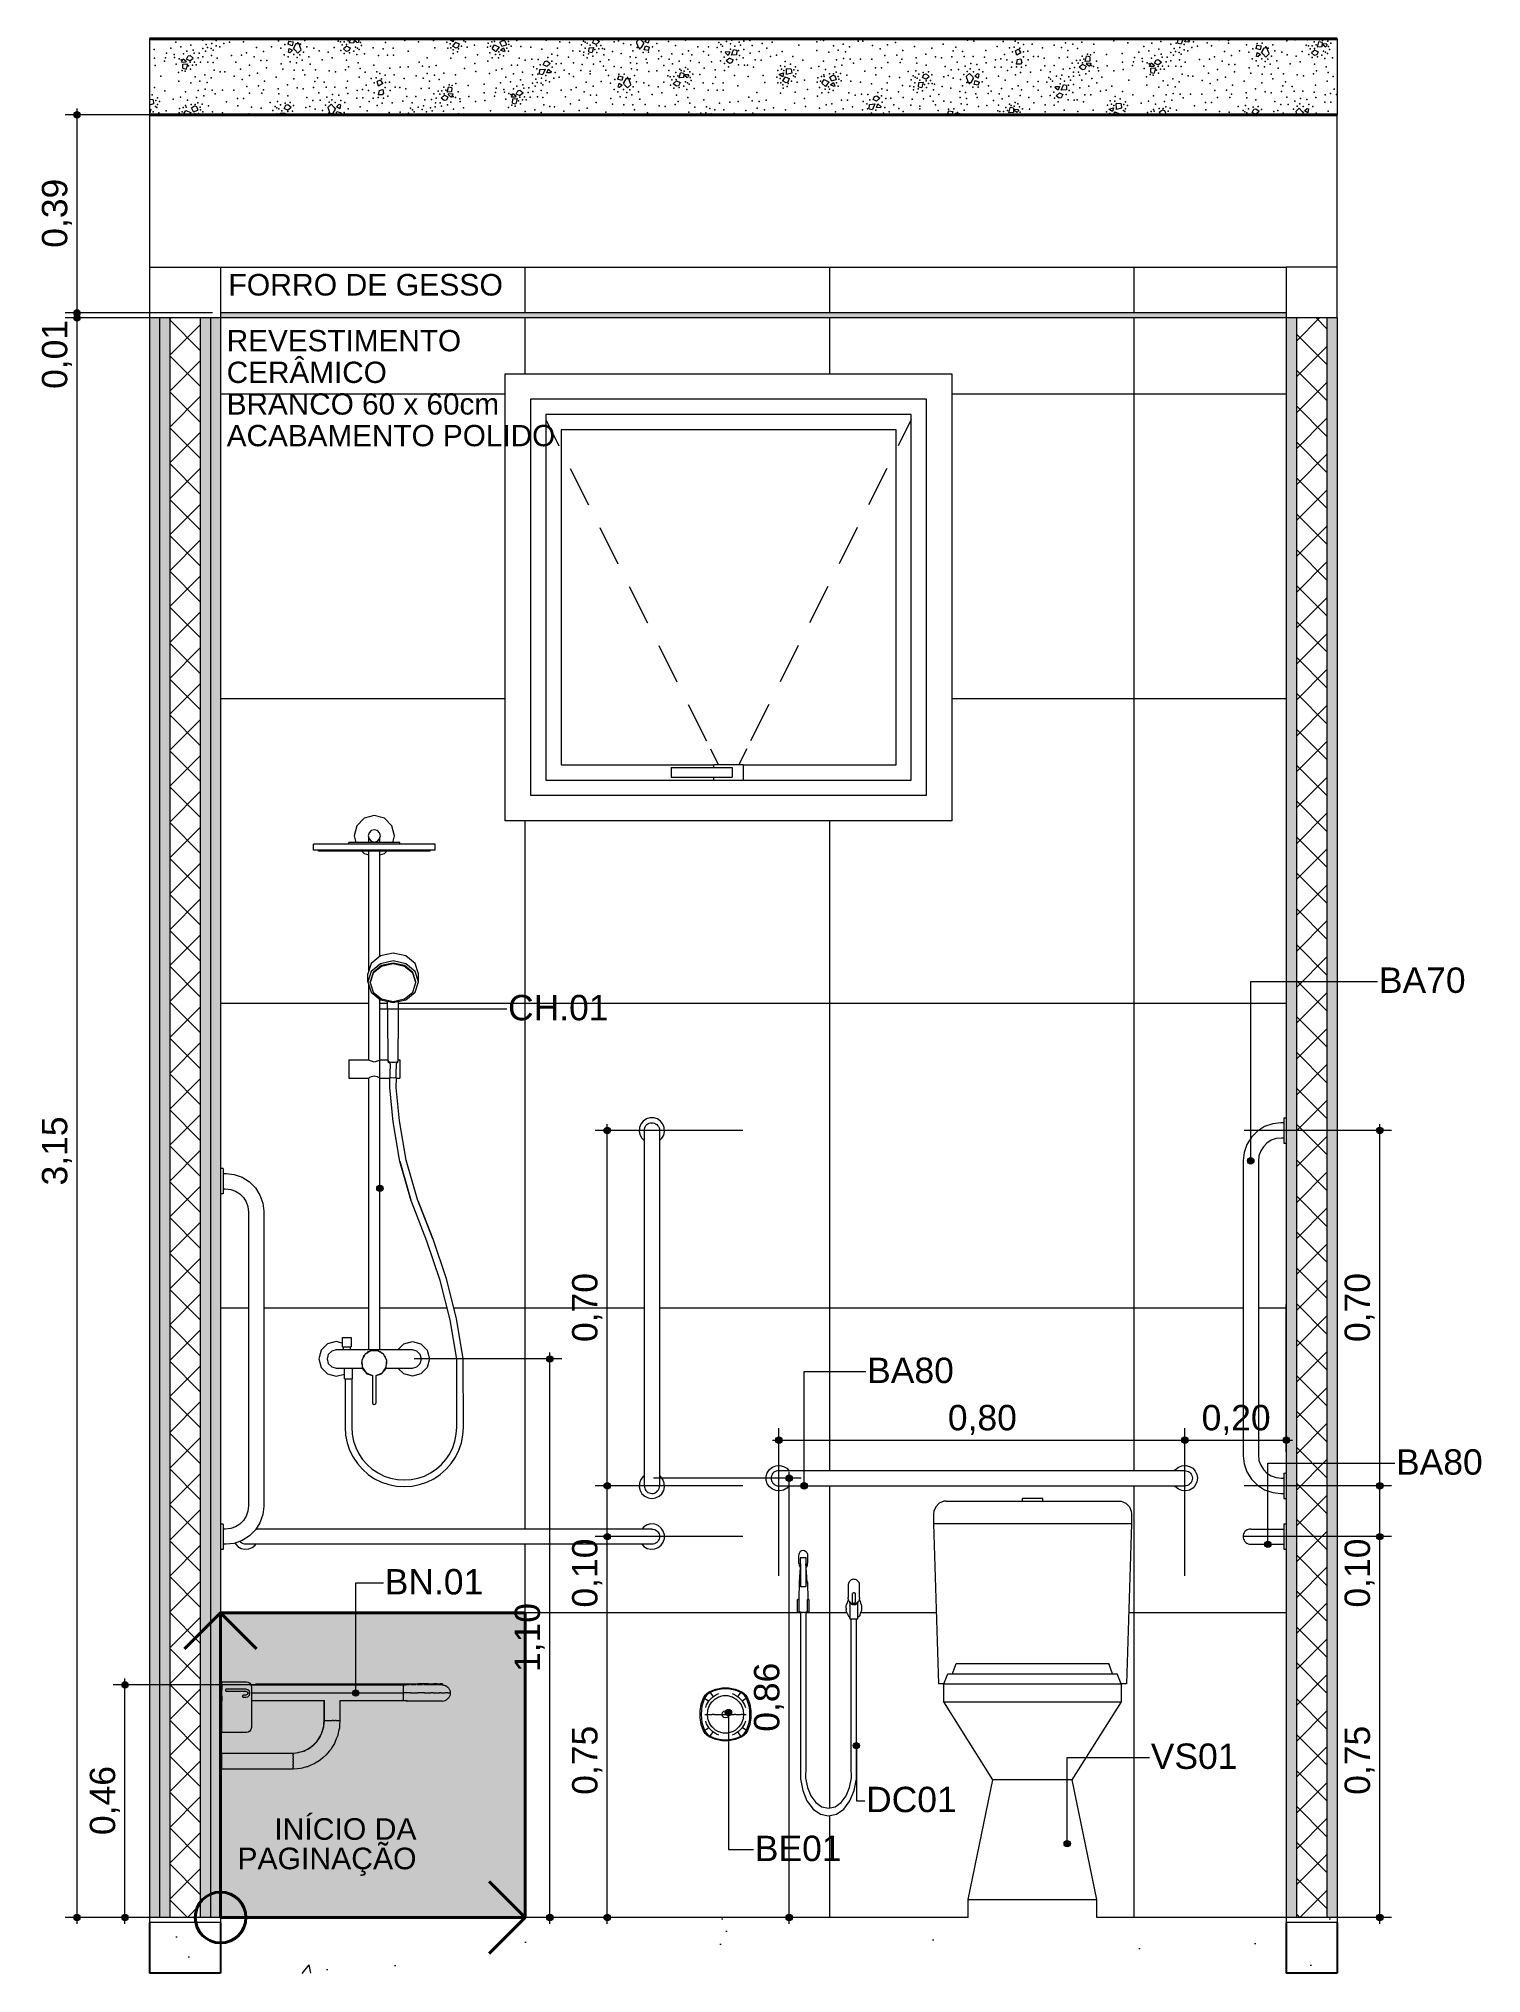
# Model space of a CAD drawing. Header units: metres. Extents: x -1.4 to 64, y -2.2 to 1.7.
# Drawn here: x 61.118 to 63.961, y -2.152 to 1.658 of the extents above; entities that cross this region are included whole.
import ezdxf

# ---------------------------------------------------------------- set-up
doc = ezdxf.new("R2010")
doc.units = ezdxf.units.M
doc.header["$MEASUREMENT"] = 0
for name, color, linetype in [('COTAS CORTE', 7, 'Continuous'), ('FORRO.EXEC', 7, 'Continuous'), ('LAJES.EST', 7, 'Continuous'), ('NOTAS-LAYOUT.EXEC', 7, 'Continuous'), ('PAREDE CONSTRUIR', 7, 'Continuous')]:
    doc.layers.add(name, color=color, linetype=linetype)
for name, color, linetype, lineweight, true_color in [('COTAS CORTE_Caneta_No__25', 7, 'Continuous', 13, 0x982312), ('Janelas Archicad_Caneta_No__9', 7, 'Continuous', 9, 0x020202), ('Janelas Archicad_Caneta_No__97', 7, 'Continuous', 13, 0x6b6b6b), ('LAJES.EST_Caneta_No__254', 7, 'Continuous', 0, 0xd1c9ad), ('LAJES.EST_Caneta_No__97', 7, 'Continuous', 13, 0x6b6b6b), ('LOUCAS-METAIS.ARQ_Caneta_No__13', 7, 'Continuous', 0, 0xaaaaaa), ('LOUCAS-METAIS.ARQ_Caneta_No__96', 7, 'Continuous', 0, 0xb6b6b6), ('NOTAS-EXECUTIVO.ARQ_Caneta_No__12', 7, 'Continuous', 0, 0x030303), ('NOTAS-EXECUTIVO.ARQ_Caneta_No__24', 7, 'Continuous', 40, 0x851f10), ('PAREDE CONSTRUIR_Caneta_No__97', 7, 'Continuous', 13, 0x6b6b6b)]:
    doc.layers.add(name, color=color, linetype=linetype, lineweight=lineweight, true_color=true_color)
for name, color, linetype, lineweight in [('FORRO.EXEC_Caneta_No__241', 7, 'Continuous', 13), ('LAJES.EST_Caneta_No__1', 7, 'Continuous', 40), ('LAJES.EST_Caneta_No__241', 7, 'Continuous', 13), ('LAJES.EST_Caneta_No__4', 7, 'Continuous', 25), ('LAJES.EST_Caneta_No__7', 7, 'Continuous', 13), ('NOTAS-EXECUTIVO.ARQ_Caneta_No__1', 7, 'Continuous', 40), ('NOTAS-LAYOUT.EXEC_Caneta_No__241', 7, 'Continuous', 13), ('NOTAS-LAYOUT.EXEC_Caneta_No__5', 7, 'Continuous', 20), ('PAREDE CONSTRUIR_Caneta_No__241', 7, 'Continuous', 13), ('PAREDE CONSTRUIR_Caneta_No__83', 84, 'Continuous', 0)]:
    doc.layers.add(name, color=color, linetype=linetype, lineweight=lineweight)
doc.styles.add('GENERATED_STYLE_1', font='arial.ttf')
doc.dimstyles.new('GENERATED_STYLE__1', dxfattribs={"dimtxt": 0.05, "dimasz": 0.02375, "dimexe": 0.18, "dimexo": 0.267183, "dimgap": 0, "dimtad": 1, "dimzin": 0, "dimdsep": 46, "dimtxsty": 'GENERATED_STYLE_1', "dimblk": 'ARROWHEAD_11', "dimblk1": 'ARROWHEAD_11', "dimblk2": 'ARROWHEAD_11', "dimcen": 0.09, "dimclrd": 256, "dimclre": 256, "dimclrt": 256, "dimadec": 0, "dimazin": 0, "dimtfac": 1, "dimtdec": 4, "dimtmove": 0, "dimatfit": 3, "dimfxl": 0, "dimtolj": 1, "dimtzin": 0, "dimarcsym": 0})
doc.dimstyles.new('GENERATED_STYLE__2', dxfattribs={"dimtxt": 0.05, "dimasz": 0.02375, "dimexe": 0.18, "dimexo": 0.267183, "dimgap": 0, "dimtad": 1, "dimtih": 1, "dimtoh": 1, "dimzin": 0, "dimdsep": 46, "dimtxsty": 'GENERATED_STYLE_1', "dimblk": 'ARROWHEAD_11', "dimblk1": 'ARROWHEAD_11', "dimblk2": 'ARROWHEAD_11', "dimcen": 0.09, "dimclrd": 256, "dimclre": 256, "dimclrt": 256, "dimadec": 0, "dimazin": 0, "dimtfac": 1, "dimtdec": 4, "dimtmove": 0, "dimatfit": 3, "dimfxl": 0, "dimtolj": 1, "dimtzin": 0, "dimarcsym": 0})
pattern_1 = [(45, (118.0502, -1.54186), (-0.159099, 0.159099), [0, -0.15, 0, -0.225]), (110, (118.5502, -1.54186), (0.2114308, 0.0769545), [0, -0.11, 0, -0.19])]
pattern_2 = [(50, (118.0502, -2.04186), (-0.546554, 0.0478173), [0.05715, -0.62865]), (355, (118.0502, -2.04186), (-0.10573, 0.5731705), [0.04572, -0.502922]), (100.4514, (118.09574, -2.04584), (0.4408237, 0.5253533), [0.04857, -0.534271]), (46.1842, (118.0502, -1.88946), (-0.813237, 0.126127), [0.085725, -0.942975]), (96.6356, (118.118, -1.9), (0.712212, 0.742278), [0.072855, -0.801407]), (351.1842, (118.0502, -1.88946), (0.712212, 0.742278), [0.06858, -0.754379]), (21, (118.1264, -1.92756), (-0.454843, 0.3067956), [0.05715, -0.62865]), (326, (118.1264, -1.92756), (0.185406, 0.552564), [0.04572, -0.50292]), (71.4514, (118.1643, -1.9531), (0.6402493, 0.2457683), [0.04857, -0.53427]), (37.5, (118.0502, -2.04186), (0.0092658, 0.2536651), [0, -0.496824, 0, -0.51054, 0, -0.504825]), (7.5, (118.0502, -2.04186), (0.200459, 0.3005417), [0, -0.291084, 0, -0.485394, 0, -0.192405]), (327.5, (117.88027, -2.04186), (-0.4067718, 0.0171862), [0, -0.1905, 0, -0.59436, 0, -0.78867]), (317.5, (117.80407, -2.04186), (0.4443875, 0.0762795), [0, -0.24765, 0, -0.394716, 0, -0.56007])]
pattern_3 = [(45, (118.0502, -2.041855), (-0.03535534, 0.03535534), []), (135, (118.0502, -2.041855), (0.03535534, 0.03535534), [])]

msp = doc.modelspace()

# ---------------------------------------------------------------- texts
at = {"layer": 'NOTAS-EXECUTIVO.ARQ_Caneta_No__12', "color": 18, "linetype": 'Continuous', "lineweight": 0, "true_color": 0x030303, "insert": (61.7621, 1.1948), "char_height": 0.0425, "attachment_point": 2, "style": 'GENERATED_STYLE_1'}
msp.add_mtext('\\A1;{\\pqc;\\fArial|b0|i0|c0|p0;\\W1.000000;FORRO DE \\fArial|b0|i0|c0|p0;\\W1.000000;GESSO}', dxfattribs=at)
at = {"layer": 'NOTAS-EXECUTIVO.ARQ_Caneta_No__12', "color": 18, "linetype": 'Continuous', "lineweight": 0, "true_color": 0x030303, "insert": (61.4884, 1.0844), "char_height": 0.041905, "width": 0.74499, "attachment_point": 1, "line_spacing_factor": 0.892098, "style": 'GENERATED_STYLE_1'}
msp.add_mtext('\\A1;{\\pql;\\fArial|b0|i0|c0|p0;\\W1.000000;REVESTIMENTO CERÂMICO\\P\\pql;\\fArial|b0|i0|c0|p0;\\W1.000000;BRANCO 60 x 60cm\\P\\pql;\\fArial|b0|i0|c0|p0;\\W1.000000;ACABAMENTO POLIDO\\fArial|b0|i0|c0|p0;\\W1.000000; }', dxfattribs=at)
at = {"layer": 'NOTAS-EXECUTIVO.ARQ_Caneta_No__12', "color": 18, "linetype": 'Continuous', "lineweight": 0, "true_color": 0x030303, "insert": (61.8624, -1.8464), "char_height": 0.0425, "attachment_point": 3, "line_spacing_factor": 0.81868, "style": 'GENERATED_STYLE_1'}
msp.add_mtext('\\A1;{\\pqr;\\fArial|b0|i0|c0|p0;\\W1.000000;INÍCIO DA\\P\\pqr;\\fArial|b0|i0|c0|p0;\\W1.000000;PAGINAÇÃO}', dxfattribs=at)

# ---------------------------------------------------------------- blocks, each defined once
blk = doc.blocks.new('*X192', base_point=(118.0502, -2.0419))
at = {"layer": 'LAJES.EST_Caneta_No__241', "color": 7, "linetype": 'Continuous', "lineweight": 13}
for p, q in [((61.455, 1.6575), (61.455, 1.6581)), ((61.455, 1.6575), (61.4615, 1.6561)), ((61.4623, 1.6581), (61.4615, 1.6561)), ((61.6111, 1.6533), (61.6088, 1.6471)), ((61.6173, 1.6442), (61.6088, 1.6471)), ((61.6101, 1.6313), (61.6115, 1.6391)), ((61.6111, 1.6533), (61.6193, 1.6519)), ((61.6115, 1.6391), (61.6181, 1.6353)), ((61.6193, 1.6519), (61.6173, 1.6442)), ((61.6249, 1.6477), (61.6202, 1.6397)), ((61.6224, 1.6362), (61.6202, 1.6397)), ((61.6309, 1.648), (61.6249, 1.6477)), ((61.6338, 1.6397), (61.6309, 1.648)), ((61.6338, 1.6397), (61.6343, 1.6355)), ((61.7251, 1.6436), (61.7183, 1.6381)), ((61.7251, 1.6436), (61.7318, 1.6404)), ((61.7318, 1.6404), (61.7287, 1.6341)), ((61.7301, 1.6495), (61.7323, 1.6581)), ((61.7388, 1.6501), (61.7301, 1.6495)), ((61.7392, 1.6581), (61.7388, 1.6501)), ((61.741, 1.6538), (61.7417, 1.6564)), ((61.7451, 1.6504), (61.741, 1.6538)), ((61.7417, 1.6564), (61.748, 1.6561)), ((61.7451, 1.6504), (61.7478, 1.6515)), ((61.749, 1.6545), (61.7478, 1.6515)), ((61.749, 1.6545), (61.748, 1.6561)), ((61.9278, 1.6556), (61.928, 1.6569)), ((61.9343, 1.6518), (61.9278, 1.6556)), ((61.928, 1.6569), (61.9324, 1.6581)), ((61.939, 1.6515), (61.9336, 1.6436)), ((61.9407, 1.6397), (61.9336, 1.6436)), ((61.9358, 1.6581), (61.9343, 1.6518)), ((61.939, 1.6515), (61.9466, 1.6481)), ((61.9445, 1.6413), (61.9407, 1.6397)), ((61.9419, 1.6562), (61.9418, 1.6581)), ((61.9496, 1.6581), (61.9419, 1.6562)), ((61.9466, 1.6481), (61.9445, 1.6413)), ((62.0113, 1.6391), (62.0158, 1.6461)), ((62.0113, 1.6391), (62.0184, 1.6327)), ((62.0158, 1.6461), (62.0253, 1.6417)), ((62.0253, 1.6417), (62.0184, 1.6327)), ((62.0267, 1.651), (62.0326, 1.6549)), ((62.0305, 1.6435), (62.0267, 1.651)), ((62.028, 1.6357), (62.0339, 1.6404)), ((62.0305, 1.6435), (62.0396, 1.6463)), ((62.0326, 1.6549), (62.0366, 1.6538)), ((62.0339, 1.6404), (62.0366, 1.6334)), ((62.0366, 1.6538), (62.0396, 1.6463)), ((62.202, 1.6321), (62.2024, 1.6404)), ((62.2024, 1.6404), (62.2111, 1.641)), ((62.2111, 1.641), (62.2085, 1.6307)), ((62.2094, 1.6501), (62.2125, 1.6565)), ((62.2161, 1.6469), (62.2094, 1.6501)), ((62.2125, 1.6565), (62.2166, 1.6575)), ((62.2161, 1.6469), (62.2229, 1.6525)), ((62.2166, 1.6575), (62.2229, 1.6525)), ((62.2963, 1.6528), (62.3018, 1.6581)), ((62.2967, 1.6486), (62.2963, 1.6528)), ((62.2967, 1.6486), (62.2997, 1.6403)), ((62.2997, 1.6403), (62.3057, 1.6406)), ((62.3023, 1.6581), (62.3082, 1.6521)), ((62.3057, 1.6406), (62.3103, 1.6486)), ((62.3082, 1.6521), (62.3103, 1.6486)), ((62.3112, 1.6364), (62.3133, 1.6441)), ((62.3124, 1.6529), (62.318, 1.658)), ((62.319, 1.6492), (62.3124, 1.6529)), ((62.3133, 1.6441), (62.3217, 1.6412)), ((62.318, 1.658), (62.3205, 1.657)), ((62.3205, 1.657), (62.319, 1.6492)), ((62.3194, 1.635), (62.3217, 1.6412)), ((63.3624, 1.6495), (63.3627, 1.6578)), ((63.3624, 1.6495), (63.3689, 1.6481)), ((63.3627, 1.6578), (63.3664, 1.6581)), ((63.3729, 1.6581), (63.3689, 1.6481)), ((63.3764, 1.6518), (63.379, 1.6581)), ((63.3844, 1.6514), (63.3764, 1.6518)), ((63.3801, 1.6581), (63.3851, 1.6541)), ((63.3851, 1.6541), (63.3844, 1.6514)), ((63.5185, 1.6453), (63.5162, 1.6391)), ((63.5247, 1.6362), (63.5162, 1.6391)), ((63.5185, 1.6453), (63.5267, 1.6439)), ((63.5267, 1.6439), (63.5247, 1.6362)), ((63.5322, 1.6397), (63.5276, 1.6317)), ((63.5382, 1.64), (63.5322, 1.6397)), ((63.5412, 1.6317), (63.5382, 1.64)), ((63.6375, 1.6415), (63.6401, 1.6518)), ((63.6462, 1.6421), (63.6375, 1.6415)), ((63.6466, 1.6504), (63.6401, 1.6518)), ((63.6466, 1.6504), (63.6462, 1.6421)), ((63.6484, 1.6458), (63.6491, 1.6484)), ((63.6525, 1.6424), (63.6484, 1.6458)), ((63.6491, 1.6484), (63.6554, 1.6481)), ((63.6525, 1.6424), (63.6552, 1.6434)), ((63.6564, 1.6465), (63.6552, 1.6434)), ((63.6564, 1.6465), (63.6554, 1.6481)), ((61.3996, 1.6117), (61.4024, 1.6187)), ((61.4075, 1.6113), (61.3996, 1.6117)), ((61.4017, 1.5998), (61.4021, 1.6081)), ((61.4021, 1.6081), (61.4108, 1.6087)), ((61.4024, 1.6187), (61.4082, 1.614)), ((61.4082, 1.614), (61.4075, 1.6113)), ((61.4108, 1.6087), (61.4082, 1.5984)), ((61.4091, 1.6178), (61.4122, 1.6241)), ((61.4158, 1.6146), (61.4091, 1.6178)), ((61.4122, 1.6241), (61.4163, 1.6252)), ((61.4158, 1.6146), (61.4226, 1.6201)), ((61.4163, 1.6252), (61.4226, 1.6201)), ((61.6126, 1.6302), (61.6101, 1.6313)), ((61.6181, 1.6353), (61.6126, 1.6302)), ((61.6285, 1.6299), (61.6224, 1.6362)), ((61.6343, 1.6355), (61.6285, 1.6299)), ((61.7246, 1.6331), (61.7183, 1.6381)), ((61.7287, 1.6341), (61.7246, 1.6331)), ((62.0357, 1.6324), (62.028, 1.6357)), ((62.0366, 1.6334), (62.0357, 1.6324)), ((62.1122, 1.6069), (62.1153, 1.6132)), ((62.1189, 1.6037), (62.1122, 1.6069)), ((62.1153, 1.6132), (62.1194, 1.6143)), ((62.1189, 1.6037), (62.1257, 1.6093)), ((62.1194, 1.6143), (62.1257, 1.6093)), ((62.202, 1.6321), (62.2085, 1.6307)), ((62.3194, 1.635), (62.3112, 1.6364)), ((62.4709, 1.63), (62.4716, 1.6327)), ((62.4767, 1.6253), (62.4709, 1.63)), ((62.4716, 1.6327), (62.4795, 1.6323)), ((62.4795, 1.6198), (62.4727, 1.6143)), ((62.479, 1.6093), (62.4727, 1.6143)), ((62.4795, 1.6323), (62.4767, 1.6253)), ((62.4831, 1.6103), (62.479, 1.6093)), ((62.4795, 1.6198), (62.4862, 1.6166)), ((62.4828, 1.6254), (62.4871, 1.636)), ((62.4932, 1.6263), (62.4828, 1.6254)), ((62.4862, 1.6166), (62.4831, 1.6103)), ((62.4936, 1.6346), (62.4871, 1.636)), ((62.4936, 1.6346), (62.4932, 1.6263)), ((63.0485, 1.6372), (63.0424, 1.6344)), ((63.0452, 1.6255), (63.0424, 1.6344)), ((63.0462, 1.6169), (63.0441, 1.6083)), ((63.0522, 1.6082), (63.0441, 1.6083)), ((63.0532, 1.6303), (63.0452, 1.6255)), ((63.0462, 1.6169), (63.0534, 1.6184)), ((63.0485, 1.6372), (63.0532, 1.6303)), ((63.0548, 1.6114), (63.0522, 1.6082)), ((63.0534, 1.6184), (63.0548, 1.6114)), ((63.1752, 1.6074), (63.1684, 1.6018)), ((63.1747, 1.5968), (63.1684, 1.6018)), ((63.1752, 1.6074), (63.1819, 1.6042)), ((63.1819, 1.6042), (63.1788, 1.5978)), ((63.1802, 1.6133), (63.1828, 1.6236)), ((63.1889, 1.6138), (63.1802, 1.6133)), ((63.1893, 1.6222), (63.1828, 1.6236)), ((63.1828, 1.608), (63.1835, 1.6106)), ((63.1886, 1.6032), (63.1828, 1.608)), ((63.1835, 1.6106), (63.1914, 1.6102)), ((63.1914, 1.6102), (63.1886, 1.6032)), ((63.1893, 1.6222), (63.1889, 1.6138)), ((63.307, 1.6037), (63.3098, 1.6107)), ((63.3149, 1.6033), (63.307, 1.6037)), ((63.3095, 1.6001), (63.3182, 1.6007)), ((63.3098, 1.6107), (63.3156, 1.6059)), ((63.3156, 1.6059), (63.3149, 1.6033)), ((63.3182, 1.6007), (63.3156, 1.5904)), ((63.3165, 1.6098), (63.3196, 1.6161)), ((63.3232, 1.6066), (63.3165, 1.6098)), ((63.3196, 1.6161), (63.3237, 1.6171)), ((63.3232, 1.6066), (63.33, 1.6121)), ((63.3237, 1.6171), (63.33, 1.6121)), ((63.5175, 1.6233), (63.5189, 1.6311)), ((63.52, 1.6222), (63.5175, 1.6233)), ((63.5189, 1.6311), (63.5255, 1.6273)), ((63.5255, 1.6273), (63.52, 1.6222)), ((63.5298, 1.6282), (63.5276, 1.6317)), ((63.5359, 1.6219), (63.5298, 1.6282)), ((63.5417, 1.6275), (63.5359, 1.6219)), ((63.5412, 1.6317), (63.5417, 1.6275)), ((63.6325, 1.6356), (63.6257, 1.6301)), ((63.632, 1.6251), (63.6257, 1.6301)), ((63.6361, 1.6261), (63.632, 1.6251)), ((63.6325, 1.6356), (63.6392, 1.6324)), ((63.6392, 1.6324), (63.6361, 1.6261)), ((61.4017, 1.5998), (61.4082, 1.5984)), ((61.7909, 1.5766), (61.7849, 1.5738)), ((61.7876, 1.5649), (61.7849, 1.5738)), ((61.7957, 1.5698), (61.7876, 1.5649)), ((61.7909, 1.5766), (61.7957, 1.5698)), ((61.9227, 1.5527), (61.9252, 1.563)), ((61.9317, 1.5616), (61.9252, 1.563)), ((62.1048, 1.5889), (62.1051, 1.5972)), ((62.1048, 1.5889), (62.1113, 1.5875)), ((62.1051, 1.5972), (62.1156, 1.5982)), ((62.1156, 1.5982), (62.1113, 1.5875)), ((62.1189, 1.5912), (62.1217, 1.5982)), ((62.1268, 1.5909), (62.1189, 1.5912)), ((62.1217, 1.5982), (62.1275, 1.5935)), ((62.1275, 1.5935), (62.1268, 1.5909)), ((62.2609, 1.5847), (62.2587, 1.5785)), ((62.2671, 1.5756), (62.2587, 1.5785)), ((62.2599, 1.5627), (62.2614, 1.5705)), ((62.2624, 1.5617), (62.2599, 1.5627)), ((62.2609, 1.5847), (62.2691, 1.5833)), ((62.2614, 1.5705), (62.2679, 1.5668)), ((62.2679, 1.5668), (62.2624, 1.5617)), ((62.2691, 1.5833), (62.2671, 1.5756)), ((62.2747, 1.5791), (62.2701, 1.5711)), ((62.2722, 1.5676), (62.2701, 1.5711)), ((62.2783, 1.5613), (62.2722, 1.5676)), ((62.2807, 1.5794), (62.2747, 1.5791)), ((62.2841, 1.5669), (62.2783, 1.5613)), ((62.2836, 1.5711), (62.2807, 1.5794)), ((62.2836, 1.5711), (62.2841, 1.5669)), ((62.3749, 1.575), (62.3681, 1.5695)), ((62.3744, 1.5645), (62.3681, 1.5695)), ((62.3785, 1.5655), (62.3744, 1.5645)), ((62.3749, 1.575), (62.3816, 1.5719)), ((62.3816, 1.5719), (62.3785, 1.5655)), ((62.3799, 1.5809), (62.3825, 1.5912)), ((62.3886, 1.5815), (62.3799, 1.5809)), ((62.389, 1.5898), (62.3825, 1.5912)), ((62.389, 1.5898), (62.3886, 1.5815)), ((62.3908, 1.5852), (62.3915, 1.5878)), ((62.3949, 1.5818), (62.3908, 1.5852)), ((62.3915, 1.5878), (62.3978, 1.5875)), ((62.3949, 1.5818), (62.3976, 1.5829)), ((62.3989, 1.5859), (62.3976, 1.5829)), ((62.3989, 1.5859), (62.3978, 1.5875)), ((62.5776, 1.587), (62.5778, 1.5883)), ((62.5841, 1.5832), (62.5776, 1.587)), ((62.5778, 1.5883), (62.5858, 1.5906)), ((62.5888, 1.5829), (62.5834, 1.575)), ((62.5905, 1.5711), (62.5834, 1.575)), ((62.5858, 1.5906), (62.5841, 1.5832)), ((62.5888, 1.5829), (62.5964, 1.5795)), ((62.5943, 1.5727), (62.5905, 1.5711)), ((62.5917, 1.5876), (62.5913, 1.599)), ((62.6009, 1.5984), (62.5913, 1.599)), ((62.6018, 1.5902), (62.5917, 1.5876)), ((62.5964, 1.5795), (62.5943, 1.5727)), ((62.6009, 1.5984), (62.6018, 1.5902)), ((62.6611, 1.5705), (62.6656, 1.5775)), ((62.6611, 1.5705), (62.6682, 1.5641)), ((62.6656, 1.5775), (62.6751, 1.5731)), ((62.6751, 1.5731), (62.6682, 1.5641)), ((62.6765, 1.5824), (62.6824, 1.5864)), ((62.6803, 1.5749), (62.6765, 1.5824)), ((62.6778, 1.5671), (62.6837, 1.5718)), ((62.6855, 1.5638), (62.6778, 1.5671)), ((62.6803, 1.5749), (62.6894, 1.5777)), ((62.6824, 1.5864), (62.6864, 1.5852)), ((62.6837, 1.5718), (62.6864, 1.5648)), ((62.6864, 1.5648), (62.6855, 1.5638)), ((62.6864, 1.5852), (62.6894, 1.5777)), ((62.8518, 1.5635), (62.8522, 1.5719)), ((62.8518, 1.5635), (62.8583, 1.5621)), ((62.8522, 1.5719), (62.8609, 1.5724)), ((62.8609, 1.5724), (62.8583, 1.5621)), ((62.8592, 1.5815), (62.8623, 1.5879)), ((62.8659, 1.5783), (62.8592, 1.5815)), ((62.8623, 1.5879), (62.8664, 1.5889)), ((62.8659, 1.5783), (62.8727, 1.5839)), ((62.8664, 1.5889), (62.8727, 1.5839)), ((62.9461, 1.5842), (62.9519, 1.5898)), ((62.9465, 1.58), (62.9461, 1.5842)), ((62.9465, 1.58), (62.9495, 1.5717)), ((62.9495, 1.5717), (62.9555, 1.572)), ((62.9519, 1.5898), (62.958, 1.5835)), ((62.9555, 1.572), (62.9601, 1.58)), ((62.958, 1.5835), (62.9601, 1.58)), ((62.961, 1.5678), (62.9631, 1.5755)), ((62.9693, 1.5664), (62.961, 1.5678)), ((62.9623, 1.5843), (62.9678, 1.5894)), ((62.9688, 1.5806), (62.9623, 1.5843)), ((62.9631, 1.5755), (62.9715, 1.5726)), ((62.9678, 1.5894), (62.9703, 1.5884)), ((62.9703, 1.5884), (62.9688, 1.5806)), ((62.9693, 1.5664), (62.9715, 1.5726)), ((63.1207, 1.5614), (63.1214, 1.5641)), ((63.1214, 1.5641), (63.1293, 1.5637)), ((63.1293, 1.5637), (63.1265, 1.5567)), ((63.1326, 1.5568), (63.1369, 1.5674)), ((63.1434, 1.566), (63.1369, 1.5674)), ((63.1434, 1.566), (63.143, 1.5577)), ((63.1788, 1.5978), (63.1747, 1.5968)), ((63.3091, 1.5918), (63.3095, 1.6001)), ((63.3091, 1.5918), (63.3156, 1.5904)), ((61.3433, 1.5379), (61.3362, 1.5383)), ((61.3443, 1.5296), (61.3362, 1.5275)), ((61.3433, 1.5379), (61.3443, 1.5296)), ((61.4189, 1.5218), (61.4248, 1.5258)), ((61.4248, 1.5258), (61.4288, 1.5246)), ((61.4288, 1.5246), (61.4318, 1.5171)), ((61.6017, 1.5209), (61.6047, 1.5273)), ((61.6047, 1.5273), (61.6088, 1.5283)), ((61.6088, 1.5283), (61.6152, 1.5233)), ((61.6885, 1.5236), (61.6943, 1.5292)), ((61.6943, 1.5292), (61.7004, 1.5229)), ((61.7047, 1.5238), (61.7102, 1.5289)), ((61.7102, 1.5289), (61.7127, 1.5278)), ((61.7127, 1.5278), (61.7113, 1.52)), ((61.7886, 1.5563), (61.7865, 1.5478)), ((61.7946, 1.5476), (61.7865, 1.5478)), ((61.7886, 1.5563), (61.7958, 1.5578)), ((61.7972, 1.5509), (61.7946, 1.5476)), ((61.7958, 1.5578), (61.7972, 1.5509)), ((61.9176, 1.5468), (61.9108, 1.5412)), ((61.9171, 1.5362), (61.9108, 1.5412)), ((61.9212, 1.5372), (61.9171, 1.5362)), ((61.9176, 1.5468), (61.9243, 1.5436)), ((61.9243, 1.5436), (61.9212, 1.5372)), ((61.9314, 1.5532), (61.9227, 1.5527)), ((61.9252, 1.5474), (61.9259, 1.55)), ((61.931, 1.5426), (61.9252, 1.5474)), ((61.9259, 1.55), (61.9338, 1.5497)), ((61.9338, 1.5497), (61.931, 1.5426)), ((61.9317, 1.5616), (61.9314, 1.5532)), ((62.0494, 1.5431), (62.0522, 1.5501)), ((62.0573, 1.5427), (62.0494, 1.5431)), ((62.0515, 1.5312), (62.0519, 1.5395)), ((62.0515, 1.5312), (62.058, 1.5298)), ((62.0519, 1.5395), (62.0606, 1.5401)), ((62.0522, 1.5501), (62.058, 1.5454)), ((62.058, 1.5454), (62.0573, 1.5427)), ((62.0606, 1.5401), (62.058, 1.5298)), ((62.0589, 1.5492), (62.062, 1.5555)), ((62.0656, 1.546), (62.0589, 1.5492)), ((62.062, 1.5555), (62.0661, 1.5566)), ((62.0656, 1.546), (62.0724, 1.5515)), ((62.0661, 1.5566), (62.0724, 1.5515)), ((62.7546, 1.5203), (62.755, 1.5286)), ((62.755, 1.5286), (62.7654, 1.5296)), ((62.7654, 1.5296), (62.7611, 1.5189)), ((62.762, 1.5383), (62.7651, 1.5446)), ((62.7687, 1.5351), (62.762, 1.5383)), ((62.7651, 1.5446), (62.7692, 1.5457)), ((62.7687, 1.5351), (62.7755, 1.5407)), ((62.7687, 1.5226), (62.7715, 1.5297)), ((62.7692, 1.5457), (62.7755, 1.5407)), ((62.7715, 1.5297), (62.7773, 1.5249)), ((62.7773, 1.5249), (62.7766, 1.5223)), ((63.1265, 1.5567), (63.1207, 1.5614)), ((63.1293, 1.5512), (63.1225, 1.5457)), ((63.1288, 1.5407), (63.1225, 1.5457)), ((63.1329, 1.5417), (63.1288, 1.5407)), ((63.1293, 1.5512), (63.136, 1.548)), ((63.143, 1.5577), (63.1326, 1.5568)), ((63.136, 1.548), (63.1329, 1.5417)), ((63.2415, 1.519), (63.2412, 1.5304)), ((63.2507, 1.5298), (63.2412, 1.5304)), ((63.2507, 1.5298), (63.2517, 1.5216)), ((61.3362, 1.5201), (61.3388, 1.5189)), ((61.3368, 1.5122), (61.3362, 1.5119)), ((61.3388, 1.5189), (61.3368, 1.5122)), ((61.4036, 1.5099), (61.408, 1.517)), ((61.4036, 1.5099), (61.4055, 1.5081)), ((61.408, 1.517), (61.4175, 1.5125)), ((61.4175, 1.5125), (61.4142, 1.5081)), ((61.4227, 1.5143), (61.4189, 1.5218)), ((61.4222, 1.5081), (61.4262, 1.5112)), ((61.4227, 1.5143), (61.4318, 1.5171)), ((61.4262, 1.5112), (61.4273, 1.5081)), ((61.5945, 1.5081), (61.5946, 1.5113)), ((61.5946, 1.5113), (61.6033, 1.5118)), ((61.6083, 1.5177), (61.6017, 1.5209)), ((61.6033, 1.5118), (61.6024, 1.5081)), ((61.6083, 1.5177), (61.6152, 1.5233)), ((61.689, 1.5194), (61.6885, 1.5236)), ((61.689, 1.5194), (61.6919, 1.5111)), ((61.6919, 1.5111), (61.6979, 1.5114)), ((61.6979, 1.5114), (61.7026, 1.5194)), ((61.7004, 1.5229), (61.7026, 1.5194)), ((61.7037, 1.5081), (61.7055, 1.5149)), ((61.7113, 1.52), (61.7047, 1.5238)), ((61.7055, 1.5149), (61.714, 1.512)), ((61.7125, 1.5081), (61.714, 1.512)), ((62.7546, 1.5203), (62.7611, 1.5189)), ((62.7766, 1.5223), (62.7687, 1.5226)), ((62.9107, 1.5161), (62.9085, 1.5099)), ((62.9136, 1.5081), (62.9085, 1.5099)), ((62.9107, 1.5161), (62.919, 1.5147)), ((62.919, 1.5147), (62.9172, 1.5081)), ((62.9245, 1.5105), (62.9231, 1.5081)), ((62.9305, 1.5108), (62.9245, 1.5105)), ((62.9314, 1.5081), (62.9305, 1.5108)), ((63.0298, 1.5124), (63.0323, 1.5227)), ((63.0385, 1.5129), (63.0298, 1.5124)), ((63.0388, 1.5212), (63.0323, 1.5227)), ((63.0388, 1.5212), (63.0385, 1.5129)), ((63.0406, 1.5166), (63.0413, 1.5192)), ((63.0447, 1.5132), (63.0406, 1.5166)), ((63.0413, 1.5192), (63.0476, 1.5189)), ((63.0447, 1.5132), (63.0474, 1.5143)), ((63.0487, 1.5173), (63.0474, 1.5143)), ((63.0487, 1.5173), (63.0476, 1.5189)), ((63.2275, 1.5184), (63.2276, 1.5197)), ((63.2339, 1.5146), (63.2275, 1.5184)), ((63.2276, 1.5197), (63.2356, 1.522)), ((63.2356, 1.522), (63.2339, 1.5146)), ((63.2386, 1.5143), (63.2344, 1.5081)), ((63.2386, 1.5143), (63.2462, 1.5109)), ((63.2517, 1.5216), (63.2415, 1.519)), ((63.2462, 1.5109), (63.2454, 1.5081)), ((63.3149, 1.5081), (63.3154, 1.5089)), ((63.3154, 1.5089), (63.3171, 1.5081)), ((63.3263, 1.5138), (63.3322, 1.5178)), ((63.3292, 1.5081), (63.3263, 1.5138)), ((63.3322, 1.5178), (63.3362, 1.5166)), ((63.3361, 1.5081), (63.3392, 1.5091)), ((63.3362, 1.5166), (63.3392, 1.5091)), ((63.5091, 1.5129), (63.5121, 1.5193)), ((63.5157, 1.5097), (63.5091, 1.5129)), ((63.5121, 1.5193), (63.5162, 1.5203)), ((63.5157, 1.5097), (63.5225, 1.5153)), ((63.5162, 1.5203), (63.5225, 1.5153)), ((63.5959, 1.5156), (63.6017, 1.5212)), ((63.5964, 1.5114), (63.5959, 1.5156)), ((63.5964, 1.5114), (63.5975, 1.5081)), ((63.6017, 1.5212), (63.6078, 1.5149)), ((63.6078, 1.5149), (63.6099, 1.5114)), ((63.6081, 1.5081), (63.6099, 1.5114)), ((63.6121, 1.5158), (63.6176, 1.5209)), ((63.6186, 1.512), (63.6121, 1.5158)), ((63.6176, 1.5209), (63.6201, 1.5198)), ((63.6201, 1.5198), (63.6186, 1.512))]:
    blk.add_line(p, q, dxfattribs=at)
for p in [(61.3783, 1.6395), (61.3883, 1.651), (61.398, 1.6421), (61.4037, 1.6574), (61.4176, 1.6457), (61.4414, 1.6555), (61.4414, 1.6389), (61.4476, 1.647), (61.4506, 1.6407), (61.4516, 1.6571), (61.4579, 1.639), (61.459, 1.649), (61.4673, 1.6442), (61.4676, 1.6544), (61.4749, 1.6421), (61.4829, 1.6487), (61.4938, 1.6511), (61.5132, 1.6577), (61.5217, 1.652), (61.5471, 1.641), (61.5547, 1.6575), (61.5767, 1.6423), (61.5907, 1.6542), (61.595, 1.6394), (61.6032, 1.6464), (61.6112, 1.6568), (61.6216, 1.6572), (61.6285, 1.6501), (61.6335, 1.6476), (61.6422, 1.6543), (61.646, 1.6421), (61.6603, 1.6395), (61.7001, 1.6411), (61.7081, 1.6533), (61.7125, 1.6518), (61.7157, 1.646), (61.7197, 1.6521), (61.7245, 1.6466), (61.7275, 1.6538), (61.7423, 1.6415), (61.7463, 1.6395), (61.7521, 1.6505), (61.7539, 1.6447), (61.7568, 1.6572), (61.7709, 1.6563), (61.7772, 1.6401), (61.7965, 1.6384), (61.8013, 1.6509), (61.8164, 1.6398), (61.8392, 1.6545), (61.866, 1.6521), (61.8959, 1.6544), (61.8988, 1.6404), (61.9224, 1.651), (61.9244, 1.6397), (61.9289, 1.6483), (61.9303, 1.64), (61.9512, 1.6431), (61.9557, 1.6537), (61.9587, 1.6518), (61.9598, 1.6575), (61.9625, 1.6413), (61.9769, 1.6453), (62.0022, 1.6413), (62.0033, 1.6496), (62.0083, 1.6434), (62.0105, 1.652), (62.015, 1.6558), (62.0161, 1.6524), (62.0263, 1.6578), (62.034, 1.6578), (62.0403, 1.6397), (62.0437, 1.6525), (62.0444, 1.647), (62.0492, 1.6436), (62.0602, 1.6548), (62.0682, 1.643), (62.0877, 1.6414), (62.1177, 1.6553), (62.1399, 1.6396), (62.1447, 1.6522), (62.164, 1.6505), (62.1872, 1.6459), (62.1915, 1.6536), (62.1946, 1.6395), (62.1949, 1.651), (62.1989, 1.6491), (62.2021, 1.657), (62.2044, 1.6452), (62.2167, 1.6439), (62.2215, 1.6384), (62.2255, 1.6446), (62.228, 1.6556), (62.2287, 1.6388), (62.2517, 1.6518), (62.2602, 1.654), (62.2702, 1.6488), (62.2846, 1.6462), (62.2909, 1.6564), (62.2971, 1.6407), (62.3273, 1.6418), (62.3356, 1.6489), (62.3592, 1.6529), (62.3728, 1.645), (62.3926, 1.6555), (62.4166, 1.6418), (62.4377, 1.6424), (62.4547, 1.641), (62.4582, 1.6504), (62.462, 1.647), (62.4656, 1.6434), (62.4735, 1.6526), (62.4813, 1.6479), (62.4839, 1.6552), (62.4896, 1.6431), (62.498, 1.6514), (62.5009, 1.6451), (62.5072, 1.6532), (62.5192, 1.6547), (62.5236, 1.6449), (62.5312, 1.6573), (62.5432, 1.6484), (62.5529, 1.6396), (62.5629, 1.6511), (62.616, 1.6452), (62.6511, 1.6519), (62.6583, 1.6562), (62.6643, 1.6547), (62.6839, 1.6439), (62.703, 1.6475), (62.7155, 1.6419), (62.7209, 1.6568), (62.7329, 1.6535), (62.742, 1.6532), (62.7606, 1.6447), (62.7763, 1.6385), (62.7907, 1.646), (62.8064, 1.6507), (62.8434, 1.6429), (62.878, 1.6396), (62.8788, 1.6569), (62.8963, 1.6569), (62.8999, 1.6475), (62.9209, 1.6577), (62.925, 1.6416), (62.9481, 1.6554), (62.9603, 1.6535), (62.9801, 1.6577), (63.0067, 1.6429), (63.0186, 1.6525), (63.0307, 1.6403), (63.0402, 1.6416), (63.0419, 1.6533), (63.048, 1.65), (63.051, 1.6396), (63.0581, 1.647), (63.0758, 1.6473), (63.0958, 1.6402), (63.1191, 1.6457), (63.133, 1.6407), (63.1411, 1.6503), (63.1557, 1.6472), (63.1647, 1.6387), (63.1735, 1.651), (63.1971, 1.6475), (63.2366, 1.6539), (63.2639, 1.6503), (63.2772, 1.6569), (63.2957, 1.6429), (63.3111, 1.6493), (63.3291, 1.6529), (63.3488, 1.6475), (63.355, 1.639), (63.359, 1.6491), (63.3664, 1.641), (63.375, 1.6464), (63.3903, 1.6407), (63.3933, 1.652), (63.4012, 1.6431), (63.4109, 1.6569), (63.4206, 1.6497), (63.4291, 1.644), (63.4439, 1.6562), (63.4621, 1.6495), (63.4622, 1.6547), (63.4929, 1.657), (63.4981, 1.6462), (63.5106, 1.6384), (63.5186, 1.6488), (63.529, 1.6492), (63.5359, 1.6421), (63.5408, 1.6396), (63.5496, 1.6463), (63.5549, 1.6576), (63.5775, 1.654), (63.5938, 1.6557), (63.6155, 1.6453), (63.6172, 1.6562), (63.6199, 1.6438), (63.6271, 1.6441), (63.6311, 1.6519), (63.6319, 1.6386), (63.6349, 1.6458), (63.6416, 1.6561), (63.6476, 1.6546), (63.6584, 1.6532), (63.6595, 1.6425), (63.6642, 1.6491), (61.3456, 1.6371), (61.3458, 1.6201), (61.3472, 1.6053), (61.366, 1.6136), (61.368, 1.6205), (61.3695, 1.6294), (61.3849, 1.6269), (61.3858, 1.6214), (61.3888, 1.6077), (61.3946, 1.6187), (61.3986, 1.6167), (61.4035, 1.628), (61.41, 1.6333), (61.4134, 1.6045), (61.4164, 1.6116), (61.4212, 1.6061), (61.422, 1.6358), (61.4242, 1.6295), (61.4252, 1.6122), (61.4284, 1.6064), (61.4323, 1.6207), (61.4339, 1.6298), (61.4368, 1.6119), (61.4416, 1.6226), (61.4464, 1.6334), (61.4511, 1.6122), (61.4585, 1.6248), (61.4617, 1.6356), (61.4617, 1.6111), (61.4696, 1.6198), (61.4978, 1.6252), (61.5064, 1.6122), (61.5172, 1.6259), (61.5273, 1.6305), (61.5333, 1.6057), (61.5427, 1.6221), (61.5554, 1.6154), (61.5607, 1.6331), (61.5667, 1.6009), (61.5675, 1.6155), (61.5956, 1.6087), (61.6018, 1.6266), (61.6094, 1.6224), (61.6137, 1.6125), (61.6206, 1.6268), (61.6259, 1.6107), (61.6273, 1.6211), (61.6326, 1.6261), (61.637, 1.6159), (61.6396, 1.6318), (61.6502, 1.6223), (61.6529, 1.6079), (61.6704, 1.6343), (61.6766, 1.6166), (61.6885, 1.6317), (61.696, 1.6204), (61.7132, 1.6349), (61.7197, 1.629), (61.7246, 1.6158), (61.7282, 1.6028), (61.73, 1.6304), (61.7391, 1.6335), (61.745, 1.6269), (61.7472, 1.6108), (61.7497, 1.637), (61.7596, 1.6285), (61.7786, 1.6062), (61.7874, 1.6253), (61.8051, 1.6256), (61.8171, 1.6257), (61.8301, 1.6018), (61.8458, 1.6338), (61.8461, 1.6029), (61.8675, 1.6117), (61.874, 1.6042), (61.8834, 1.6206), (61.8874, 1.6028), (61.9013, 1.6054), (61.93, 1.6195), (61.9344, 1.6362), (61.9349, 1.6292), (61.943, 1.6323), (61.9452, 1.6382), (61.9588, 1.6214), (61.9774, 1.6092), (61.9828, 1.6265), (62.0029, 1.6138), (62.0066, 1.6304), (62.0112, 1.6202), (62.0178, 1.6272), (62.0241, 1.6207), (62.0244, 1.6322), (62.0263, 1.6273), (62.0338, 1.6245), (62.0437, 1.6335), (62.0498, 1.6058), (62.0616, 1.6058), (62.0644, 1.6198), (62.0766, 1.6158), (62.0897, 1.6178), (62.0926, 1.6029), (62.1018, 1.6171), (62.1057, 1.6065), (62.1094, 1.6376), (62.1213, 1.6208), (62.1289, 1.6139), (62.1292, 1.6277), (62.1298, 1.6019), (62.1373, 1.6088), (62.14, 1.6253), (62.1472, 1.6093), (62.1621, 1.6218), (62.1703, 1.6343), (62.1718, 1.6107), (62.1844, 1.6334), (62.1891, 1.6074), (62.1917, 1.626), (62.1923, 1.6317), (62.1989, 1.6206), (62.201, 1.628), (62.2098, 1.6239), (62.2113, 1.6082), (62.2137, 1.6368), (62.2175, 1.6307), (62.2244, 1.6135), (62.2305, 1.6038), (62.2314, 1.6263), (62.2331, 1.6372), (62.2415, 1.6167), (62.2483, 1.6328), (62.2517, 1.6034), (62.2655, 1.6291), (62.2655, 1.6016), (62.2831, 1.6227), (62.284, 1.6107), (62.2884, 1.634), (62.2944, 1.621), (62.2964, 1.609), (62.3021, 1.6382), (62.309, 1.6311), (62.3149, 1.6181), (62.317, 1.6108), (62.3193, 1.6315), (62.3393, 1.6185), (62.3399, 1.6341), (62.3451, 1.6233), (62.3495, 1.6052), (62.3605, 1.6181), (62.3652, 1.6285), (62.3666, 1.6085), (62.3797, 1.6137), (62.3864, 1.6278), (62.3921, 1.6013), (62.3982, 1.634), (62.402, 1.6146), (62.4047, 1.6263), (62.4192, 1.6112), (62.428, 1.6328), (62.4377, 1.6256), (62.4438, 1.6126), (62.4611, 1.6148), (62.4627, 1.6321), (62.4686, 1.6216), (62.4695, 1.6096), (62.4771, 1.6027), (62.481, 1.6377), (62.4927, 1.617), (62.4966, 1.6065), (62.497, 1.635), (62.4988, 1.6248), (62.5057, 1.6206), (62.5072, 1.6366), (62.5087, 1.6057), (62.5144, 1.6062), (62.5195, 1.6297), (62.5266, 1.6021), (62.5294, 1.6162), (62.5375, 1.6332), (62.5412, 1.6161), (62.5602, 1.6233), (62.5714, 1.6256), (62.5793, 1.6046), (62.5827, 1.633), (62.5883, 1.6036), (62.5891, 1.6132), (62.5991, 1.6082), (62.6037, 1.6229), (62.6093, 1.6025), (62.6239, 1.6161), (62.6515, 1.6351), (62.6548, 1.6037), (62.6645, 1.614), (62.6751, 1.6315), (62.6864, 1.6029), (62.6897, 1.6165), (62.6929, 1.6353), (62.7006, 1.6059), (62.7036, 1.6191), (62.7075, 1.6322), (62.717, 1.6177), (62.7235, 1.6102), (62.7375, 1.6175), (62.7598, 1.6175), (62.7669, 1.6008), (62.7789, 1.6009), (62.7854, 1.6248), (62.7911, 1.6112), (62.8087, 1.6255), (62.8155, 1.6112), (62.8185, 1.6178), (62.8206, 1.6351), (62.8472, 1.6203), (62.8485, 1.6101), (62.866, 1.6279), (62.8664, 1.6062), (62.8847, 1.6222), (62.8969, 1.6203), (62.9038, 1.6031), (62.9171, 1.6226), (62.9199, 1.6342), (62.9275, 1.6118), (62.9381, 1.6328), (62.9417, 1.6234), (62.9434, 1.6038), (62.9545, 1.609), (62.9592, 1.6234), (62.9667, 1.6072), (62.9815, 1.6217), (62.9839, 1.6351), (62.9848, 1.6109), (63.0022, 1.6019), (63.003, 1.6165), (63.0136, 1.6188), (63.0143, 1.602), (63.0209, 1.6273), (63.0254, 1.6166), (63.0346, 1.6018), (63.0364, 1.6118), (63.0366, 1.632), (63.0444, 1.6028), (63.0546, 1.6018), (63.0584, 1.6226), (63.0586, 1.6325), (63.0633, 1.6052), (63.0667, 1.6334), (63.0679, 1.6166), (63.078, 1.6233), (63.087, 1.6229), (63.099, 1.6197), (63.1006, 1.6047), (63.1186, 1.6052), (63.129, 1.6207), (63.1451, 1.6216), (63.1455, 1.6351), (63.1542, 1.6101), (63.1587, 1.6013), (63.1626, 1.6155), (63.1658, 1.6097), (63.1698, 1.6158), (63.1738, 1.6236), (63.1746, 1.6104), (63.1776, 1.6175), (63.1843, 1.6279), (63.1903, 1.6263), (63.1924, 1.6052), (63.1964, 1.6032), (63.1975, 1.6307), (63.2022, 1.6142), (63.2052, 1.6005), (63.2219, 1.6268), (63.2231, 1.6048), (63.253, 1.6291), (63.2532, 1.612), (63.2734, 1.6056), (63.2754, 1.6125), (63.2769, 1.6214), (63.2857, 1.6315), (63.2923, 1.6189), (63.2932, 1.6134), (63.302, 1.6107), (63.3054, 1.6341), (63.306, 1.6087), (63.3109, 1.62), (63.3174, 1.6253), (63.3238, 1.6036), (63.325, 1.6377), (63.3294, 1.6278), (63.3316, 1.6215), (63.3326, 1.6042), (63.3397, 1.6126), (63.3413, 1.6218), (63.3442, 1.6039), (63.3488, 1.6309), (63.349, 1.6146), (63.3538, 1.6254), (63.358, 1.6327), (63.3585, 1.6042), (63.3653, 1.631), (63.3659, 1.6168), (63.3691, 1.6276), (63.3691, 1.6031), (63.3747, 1.6362), (63.377, 1.6118), (63.3823, 1.6341), (63.4052, 1.6172), (63.4138, 1.6042), (63.4246, 1.6179), (63.4347, 1.6225), (63.4501, 1.6141), (63.4545, 1.633), (63.4628, 1.6074), (63.4681, 1.6251), (63.4749, 1.6075), (63.4841, 1.6343), (63.5024, 1.6314), (63.503, 1.6007), (63.5092, 1.6186), (63.5168, 1.6144), (63.5211, 1.6045), (63.528, 1.6188), (63.5333, 1.6026), (63.5347, 1.6131), (63.54, 1.6181), (63.5443, 1.6078), (63.547, 1.6238), (63.5534, 1.6341), (63.5576, 1.6143), (63.5677, 1.6315), (63.5778, 1.6263), (63.584, 1.6086), (63.5959, 1.6237), (63.6034, 1.6124), (63.6075, 1.633), (63.6206, 1.6269), (63.6231, 1.638), (63.6271, 1.621), (63.632, 1.6078), (63.6374, 1.6223), (63.6465, 1.6255), (63.6497, 1.6335), (63.6524, 1.6189), (63.6537, 1.6315), (63.6546, 1.6028), (63.6571, 1.629), (63.6613, 1.6367), (63.667, 1.6205), (61.3461, 1.5623), (61.3584, 1.5846), (61.3935, 1.5913), (61.3939, 1.5745), (61.4007, 1.5957), (61.4067, 1.5941), (61.4172, 1.5983), (61.4175, 1.5709), (61.4263, 1.5833), (61.4353, 1.5747), (61.4455, 1.5869), (61.4499, 1.5716), (61.458, 1.5813), (61.4634, 1.5962), (61.4754, 1.5929), (61.4844, 1.5926), (61.5031, 1.5841), (61.5157, 1.5982), (61.5187, 1.5779), (61.5279, 1.5642), (61.5331, 1.5854), (61.5488, 1.5901), (61.5511, 1.565), (61.563, 1.5745), (61.5858, 1.5823), (61.5988, 1.598), (61.6084, 1.5674), (61.6204, 1.579), (61.6212, 1.5963), (61.6387, 1.5963), (61.6423, 1.5869), (61.6623, 1.5736), (61.6633, 1.5971), (61.6675, 1.581), (61.6805, 1.5722), (61.6841, 1.5628), (61.6905, 1.5948), (61.7016, 1.5628), (61.7027, 1.5929), (61.7225, 1.5971), (61.7264, 1.5745), (61.7491, 1.5823), (61.7512, 1.5996), (61.7611, 1.5919), (61.7633, 1.5667), (61.7731, 1.5798), (61.779, 1.5715), (61.7826, 1.581), (61.7843, 1.5927), (61.7904, 1.5894), (61.7934, 1.579), (61.8006, 1.5864), (61.801, 1.5719), (61.8091, 1.5728), (61.8099, 1.5999), (61.8182, 1.5867), (61.8204, 1.5627), (61.8294, 1.5623), (61.8382, 1.5796), (61.8616, 1.5851), (61.8755, 1.5801), (61.8835, 1.5897), (61.888, 1.5745), (61.8981, 1.5866), (61.9071, 1.5781), (61.9159, 1.5904), (61.9163, 1.563), (61.9267, 1.5673), (61.9327, 1.5657), (61.9395, 1.5869), (61.9399, 1.5701), (61.9571, 1.5997), (61.9643, 1.5662), (61.9791, 1.5933), (61.9954, 1.5685), (62.0063, 1.5897), (62.0196, 1.5963), (62.0281, 1.5709), (62.0308, 1.5987), (62.0381, 1.5824), (62.0478, 1.5735), (62.0535, 1.5888), (62.0598, 1.5647), (62.0674, 1.5771), (62.0715, 1.5923), (62.0718, 1.5672), (62.0912, 1.5869), (62.0912, 1.5703), (62.0962, 1.5648), (62.0974, 1.5784), (62.0996, 1.5987), (62.1004, 1.5721), (62.1014, 1.5885), (62.1077, 1.5705), (62.1088, 1.5804), (62.1115, 1.567), (62.1171, 1.5756), (62.1174, 1.5859), (62.1247, 1.5735), (62.1327, 1.5801), (62.1357, 1.5914), (62.1437, 1.5825), (62.1533, 1.5963), (62.163, 1.5891), (62.1715, 1.5834), (62.1863, 1.5956), (62.1969, 1.5724), (62.2045, 1.5889), (62.2046, 1.5941), (62.2105, 1.5645), (62.2265, 1.5737), (62.2353, 1.5964), (62.2405, 1.5856), (62.2448, 1.5708), (62.2531, 1.5778), (62.261, 1.5882), (62.2714, 1.5886), (62.2783, 1.5815), (62.2833, 1.579), (62.286, 1.5986), (62.2895, 1.5633), (62.292, 1.5857), (62.2958, 1.5735), (62.2973, 1.597), (62.3102, 1.5709), (62.3199, 1.5934), (62.3202, 1.5657), (62.3362, 1.5951), (62.3383, 1.5631), (62.3499, 1.5725), (62.3579, 1.5847), (62.3596, 1.5956), (62.3623, 1.5832), (62.363, 1.5663), (62.3655, 1.5774), (62.3695, 1.5835), (62.3735, 1.5913), (62.3743, 1.578), (62.3773, 1.5852), (62.3813, 1.5981), (62.384, 1.5955), (62.3889, 1.5649), (62.39, 1.594), (62.3921, 1.5729), (62.3961, 1.5709), (62.3972, 1.5983), (62.3995, 1.5684), (62.4009, 1.5926), (62.4019, 1.5819), (62.4038, 1.5761), (62.4066, 1.5886), (62.4207, 1.5877), (62.427, 1.5715), (62.4289, 1.6002), (62.4463, 1.5698), (62.451, 1.5966), (62.4512, 1.5823), (62.4663, 1.5712), (62.4692, 1.5958), (62.489, 1.5859), (62.4956, 1.5652), (62.5158, 1.5835), (62.5457, 1.5858), (62.5486, 1.5719), (62.5722, 1.5824), (62.5742, 1.5956), (62.5742, 1.5711), (62.5787, 1.5797), (62.5801, 1.5714), (62.5818, 1.5981), (62.5842, 1.5676), (62.5863, 1.5955), (62.5928, 1.5637), (62.595, 1.5696), (62.601, 1.5745), (62.6055, 1.5851), (62.6059, 1.597), (62.6085, 1.5832), (62.6096, 1.5889), (62.6123, 1.5727), (62.6137, 1.5953), (62.6267, 1.5767), (62.6402, 1.5999), (62.652, 1.5727), (62.6531, 1.5811), (62.6581, 1.5748), (62.6603, 1.5834), (62.6648, 1.5872), (62.6659, 1.5838), (62.6685, 1.5977), (62.6743, 1.5636), (62.6761, 1.5892), (62.6838, 1.5892), (62.6893, 1.5924), (62.6901, 1.5711), (62.6935, 1.584), (62.6935, 1.5649), (62.6943, 1.5784), (62.6975, 1.5897), (62.699, 1.575), (62.71, 1.5862), (62.718, 1.5744), (62.7375, 1.5728), (62.7456, 1.5943), (62.7592, 1.569), (62.7676, 1.5867), (62.7897, 1.571), (62.7945, 1.5836), (62.8138, 1.5819), (62.8201, 1.5657), (62.8314, 1.5934), (62.8342, 1.5648), (62.8371, 1.5773), (62.8413, 1.585), (62.8422, 1.5631), (62.8444, 1.5709), (62.8447, 1.5824), (62.846, 1.5951), (62.8487, 1.5805), (62.8519, 1.5885), (62.8543, 1.5766), (62.861, 1.5916), (62.8635, 1.5682), (62.8665, 1.5753), (62.8713, 1.593), (62.8713, 1.5698), (62.8753, 1.576), (62.8778, 1.5871), (62.8785, 1.5702), (62.8829, 1.5687), (62.8982, 1.5642), (62.9015, 1.5832), (62.91, 1.5854), (62.9156, 1.5971), (62.92, 1.5802), (62.9302, 1.5974), (62.9344, 1.5776), (62.9382, 1.5654), (62.9407, 1.5878), (62.9469, 1.5721), (62.9477, 1.5936), (62.9519, 1.5696), (62.9531, 1.5986), (62.9588, 1.5625), (62.9597, 1.5929), (62.9691, 1.5629), (62.971, 1.5973), (62.9771, 1.5733), (62.9786, 1.5931), (62.9854, 1.5803), (62.9897, 1.5655), (63.009, 1.5843), (63.0226, 1.5764), (63.027, 1.5953), (63.0424, 1.5869), (63.048, 1.5654), (63.0525, 1.5915), (63.0664, 1.5732), (63.0719, 1.5923), (63.0778, 1.5642), (63.0875, 1.5738), (63.0927, 1.596), (63.1045, 1.5724), (63.108, 1.5819), (63.1112, 1.5926), (63.1118, 1.5784), (63.1125, 1.5636), (63.1154, 1.5748), (63.1233, 1.5841), (63.1308, 1.5691), (63.1311, 1.5793), (63.1337, 1.5866), (63.1364, 1.5983), (63.1394, 1.5745), (63.1468, 1.5664), (63.1478, 1.5828), (63.1494, 1.5993), (63.1507, 1.5766), (63.157, 1.5846), (63.157, 1.568), (63.1571, 1.5921), (63.1668, 1.5924), (63.169, 1.5861), (63.1734, 1.5763), (63.181, 1.5887), (63.1873, 1.5646), (63.1875, 1.5939), (63.193, 1.5798), (63.2027, 1.571), (63.2061, 1.5951), (63.2127, 1.5825), (63.2325, 1.5644), (63.2362, 1.5951), (63.2546, 1.5973), (63.2658, 1.5766), (63.2962, 1.5997), (63.3009, 1.5833), (63.3013, 1.5665), (63.3081, 1.5876), (63.3141, 1.5861), (63.3208, 1.5964), (63.3246, 1.5903), (63.3249, 1.5629), (63.3286, 1.5981), (63.3337, 1.5753), (63.3358, 1.5984), (63.3427, 1.5667), (63.3529, 1.5789), (63.3573, 1.5636), (63.3654, 1.5733), (63.3708, 1.5882), (63.3828, 1.5849), (63.3918, 1.5846), (63.4105, 1.5761), (63.4231, 1.5902), (63.4261, 1.5699), (63.4405, 1.5774), (63.4407, 1.5977), (63.4562, 1.5821), (63.4704, 1.5665), (63.4741, 1.5929), (63.4932, 1.5743), (63.5062, 1.59), (63.5278, 1.571), (63.5286, 1.5883), (63.5461, 1.5883), (63.5497, 1.5789), (63.5603, 1.5999), (63.5697, 1.5656), (63.5707, 1.5891), (63.5748, 1.573), (63.5879, 1.5642), (63.5979, 1.5868), (63.6101, 1.5849), (63.6299, 1.5891), (63.6337, 1.5665), (63.6356, 1.5948), (63.6565, 1.5743), (63.6586, 1.5916), (63.6685, 1.5839), (61.3415, 1.5476), (61.3479, 1.5245), (61.3484, 1.5364), (61.3517, 1.5419), (61.352, 1.5283), (61.3562, 1.5347), (61.3663, 1.5555), (61.3826, 1.5393), (61.3972, 1.5431), (61.4069, 1.5534), (61.4072, 1.5266), (61.4109, 1.5371), (61.4185, 1.5286), (61.4263, 1.5286), (61.4289, 1.5423), (61.4317, 1.5318), (61.4322, 1.5559), (61.44, 1.5291), (61.443, 1.5453), (61.446, 1.5586), (61.4524, 1.5256), (61.4594, 1.5571), (61.4659, 1.5496), (61.48, 1.5569), (61.488, 1.5337), (61.5022, 1.5569), (61.5094, 1.5402), (61.51, 1.5261), (61.5213, 1.5403), (61.5335, 1.5506), (61.5579, 1.5506), (61.5609, 1.5573), (61.5738, 1.5328), (61.5837, 1.5244), (61.5884, 1.5345), (61.5897, 1.5597), (61.591, 1.5495), (61.5943, 1.5279), (61.6034, 1.531), (61.6088, 1.5456), (61.6137, 1.5324), (61.6202, 1.5265), (61.6271, 1.5616), (61.6393, 1.5597), (61.6462, 1.5425), (61.6524, 1.5248), (61.658, 1.5365), (61.6595, 1.562), (61.6699, 1.5512), (61.6726, 1.5368), (61.6832, 1.5273), (61.6858, 1.5433), (61.6902, 1.533), (61.6955, 1.538), (61.6969, 1.5484), (61.7022, 1.5323), (61.7091, 1.5466), (61.7134, 1.5367), (61.721, 1.5325), (61.724, 1.5611), (61.7272, 1.5504), (61.7446, 1.5413), (61.7454, 1.5559), (61.7561, 1.5583), (61.7567, 1.5414), (61.7678, 1.556), (61.7694, 1.5347), (61.777, 1.5412), (61.7788, 1.5512), (61.7848, 1.5263), (61.7868, 1.5422), (61.7949, 1.5309), (61.797, 1.5412), (61.8008, 1.562), (61.8057, 1.5447), (61.8103, 1.556), (61.8143, 1.5317), (61.8351, 1.5354), (61.8414, 1.5591), (61.8431, 1.5442), (61.8536, 1.532), (61.8611, 1.5446), (61.8714, 1.5601), (61.8761, 1.5261), (61.8788, 1.5377), (61.8875, 1.561), (61.8918, 1.5387), (61.8966, 1.5495), (61.8995, 1.5315), (61.9011, 1.5407), (61.905, 1.5549), (61.9082, 1.5491), (61.9092, 1.5318), (61.9114, 1.5255), (61.9122, 1.5553), (61.917, 1.5498), (61.92, 1.5569), (61.9235, 1.5281), (61.9299, 1.5333), (61.9348, 1.5446), (61.9389, 1.5426), (61.9446, 1.5536), (61.9476, 1.5399), (61.9485, 1.5345), (61.9655, 1.5442), (61.9787, 1.5346), (61.9956, 1.5515), (61.997, 1.5367), (62.0158, 1.545), (62.0178, 1.5519), (62.0193, 1.5608), (62.0347, 1.5583), (62.0356, 1.5528), (62.0386, 1.5391), (62.0444, 1.5501), (62.0485, 1.5481), (62.0505, 1.5271), (62.0533, 1.5594), (62.0565, 1.5255), (62.0632, 1.5359), (62.0662, 1.543), (62.067, 1.5297), (62.071, 1.5375), (62.074, 1.5609), (62.075, 1.5436), (62.0783, 1.5378), (62.0821, 1.5521), (62.0837, 1.5612), (62.0866, 1.5433), (62.0914, 1.554), (62.1009, 1.5436), (62.1083, 1.5562), (62.1115, 1.5425), (62.1132, 1.5276), (62.1195, 1.5512), (62.1252, 1.5243), (62.1342, 1.524), (62.1476, 1.5566), (62.1562, 1.5436), (62.1655, 1.5296), (62.167, 1.5573), (62.1772, 1.5619), (62.1831, 1.5371), (62.1926, 1.5535), (62.2052, 1.5468), (62.2166, 1.5323), (62.2173, 1.5469), (62.2454, 1.5402), (62.2487, 1.5294), (62.2516, 1.558), (62.2592, 1.5538), (62.2635, 1.5439), (62.2705, 1.5582), (62.271, 1.5277), (62.2757, 1.5421), (62.2771, 1.5525), (62.2825, 1.5575), (62.2868, 1.5473), (62.2885, 1.5277), (62.3, 1.5537), (62.3027, 1.5393), (62.3131, 1.5285), (62.3264, 1.548), (62.3403, 1.5262), (62.3458, 1.5518), (62.3525, 1.5243), (62.3696, 1.5604), (62.3723, 1.5285), (62.3744, 1.5472), (62.378, 1.5342), (62.3798, 1.5618), (62.3948, 1.5583), (62.397, 1.5422), (62.401, 1.531), (62.4094, 1.5599), (62.4284, 1.5376), (62.4341, 1.5241), (62.4372, 1.5567), (62.4549, 1.557), (62.4597, 1.5313), (62.4669, 1.5571), (62.4799, 1.5332), (62.4959, 1.5343), (62.5173, 1.5431), (62.5238, 1.5356), (62.5332, 1.552), (62.5373, 1.5342), (62.5511, 1.5368), (62.5798, 1.5509), (62.5847, 1.5606), (62.607, 1.5312), (62.6086, 1.5528), (62.6272, 1.5406), (62.6289, 1.5247), (62.6326, 1.558), (62.6527, 1.5452), (62.6564, 1.5619), (62.661, 1.5516), (62.6676, 1.5586), (62.6694, 1.5277), (62.674, 1.5521), (62.6761, 1.5587), (62.6806, 1.5301), (62.6836, 1.5559), (62.6997, 1.5372), (62.7114, 1.5372), (62.7142, 1.5512), (62.7264, 1.5472), (62.7395, 1.5492), (62.7424, 1.5343), (62.7494, 1.5301), (62.7516, 1.5485), (62.7555, 1.5379), (62.7711, 1.5522), (62.7787, 1.5453), (62.779, 1.5591), (62.7796, 1.5333), (62.7871, 1.5402), (62.7898, 1.5567), (62.7971, 1.5407), (62.8031, 1.5277), (62.8119, 1.5532), (62.8216, 1.5421), (62.8362, 1.527), (62.8389, 1.5388), (62.8415, 1.5574), (62.8487, 1.552), (62.8508, 1.5594), (62.8544, 1.5255), (62.8596, 1.5553), (62.8611, 1.5397), (62.8673, 1.5621), (62.8742, 1.5449), (62.8803, 1.5352), (62.8812, 1.5577), (62.8851, 1.5278), (62.8914, 1.5481), (62.9015, 1.5348), (62.9153, 1.5605), (62.9153, 1.533), (62.9329, 1.5541), (62.9338, 1.5421), (62.9358, 1.5301), (62.9442, 1.5524), (62.9462, 1.5404), (62.9471, 1.5284), (62.9647, 1.5495), (62.9668, 1.5422), (62.9697, 1.5248), (62.986, 1.5265), (62.9891, 1.5499), (62.9949, 1.5547), (62.9993, 1.5366), (63.0094, 1.527), (63.0103, 1.5496), (63.015, 1.5599), (63.0164, 1.5399), (63.0295, 1.5451), (63.0311, 1.5295), (63.0338, 1.5269), (63.0362, 1.5592), (63.0398, 1.5254), (63.0419, 1.5327), (63.047, 1.5297), (63.0507, 1.524), (63.0518, 1.546), (63.0545, 1.5577), (63.069, 1.5426), (63.0787, 1.5316), (63.0875, 1.557), (63.0936, 1.544), (63.1008, 1.528), (63.1109, 1.5462), (63.1184, 1.553), (63.119, 1.5272), (63.1193, 1.541), (63.1269, 1.5341), (63.1425, 1.5484), (63.1464, 1.5379), (63.1486, 1.5562), (63.1556, 1.552), (63.1585, 1.5371), (63.1642, 1.5376), (63.1693, 1.5611), (63.1764, 1.5335), (63.1792, 1.5476), (63.191, 1.5475), (63.21, 1.5547), (63.2212, 1.5571), (63.224, 1.527), (63.2291, 1.536), (63.2316, 1.5295), (63.2361, 1.5269), (63.2381, 1.535), (63.2389, 1.5446), (63.2489, 1.5396), (63.2535, 1.5543), (63.2558, 1.5284), (63.2591, 1.5339), (63.2636, 1.5267), (63.2737, 1.5475), (63.29, 1.5313), (63.3046, 1.5351), (63.3143, 1.5454), (63.3183, 1.5291), (63.3362, 1.5343), (63.3396, 1.5479), (63.3504, 1.5373), (63.3534, 1.5505), (63.3668, 1.5491), (63.3733, 1.5416), (63.3874, 1.5489), (63.3954, 1.5257), (63.4096, 1.5489), (63.4168, 1.5322), (63.4287, 1.5323), (63.4353, 1.5562), (63.4409, 1.5426), (63.4585, 1.5569), (63.4653, 1.5426), (63.4683, 1.5492), (63.4812, 1.5248), (63.4958, 1.5265), (63.4971, 1.5517), (63.4984, 1.5415), (63.5158, 1.5593), (63.5162, 1.5376), (63.5211, 1.5244), (63.5345, 1.5536), (63.5467, 1.5517), (63.5536, 1.5345), (63.5654, 1.5285), (63.5669, 1.554), (63.5773, 1.5432), (63.58, 1.5288), (63.5915, 1.5548), (63.5932, 1.5352), (63.5976, 1.525), (63.6029, 1.53), (63.6043, 1.5404), (63.609, 1.5548), (63.6096, 1.5243), (63.6165, 1.5386), (63.6208, 1.5287), (63.6284, 1.5245), (63.6313, 1.5531), (63.6346, 1.5423), (63.652, 1.5333), (63.6528, 1.5479), (63.6635, 1.5502), (63.6641, 1.5334), (63.6707, 1.5587), (63.6752, 1.548), (61.3374, 1.509), (61.3434, 1.5139), (61.351, 1.5226), (61.3547, 1.5121), (61.3692, 1.5161), (61.3944, 1.5121), (61.3955, 1.5205), (61.4005, 1.5142), (61.4027, 1.5228), (61.4083, 1.5232), (61.4326, 1.5105), (61.4359, 1.5234), (61.4367, 1.5178), (61.4415, 1.5144), (61.4604, 1.5138), (61.4799, 1.5122), (61.5016, 1.5084), (61.5321, 1.5104), (61.5369, 1.523), (61.5562, 1.5213), (61.5795, 1.5167), (61.5869, 1.5103), (61.5871, 1.5219), (61.5912, 1.5199), (61.5967, 1.516), (61.6089, 1.5147), (61.6137, 1.5092), (61.6177, 1.5154), (61.621, 1.5096), (61.644, 1.5226), (61.6625, 1.5196), (61.6768, 1.517), (61.6893, 1.5115), (61.6943, 1.509), (61.7195, 1.5127), (61.7278, 1.5197), (61.7514, 1.5238), (61.765, 1.5158), (61.8088, 1.5126), (61.8299, 1.5132), (61.8469, 1.5118), (61.8504, 1.5213), (61.8542, 1.5178), (61.8579, 1.5142), (61.8657, 1.5235), (61.8732, 1.5085), (61.8735, 1.5187), (61.8818, 1.514), (61.8902, 1.5222), (61.8932, 1.516), (61.8994, 1.524), (61.9158, 1.5157), (61.9354, 1.5192), (61.9451, 1.5104), (61.9551, 1.5219), (62.0083, 1.516), (62.0433, 1.5227), (62.0762, 1.5147), (62.0953, 1.5183), (62.1078, 1.5127), (62.1529, 1.5155), (62.1685, 1.5093), (62.1829, 1.5168), (62.1986, 1.5215), (62.2356, 1.5137), (62.2702, 1.5104), (62.2921, 1.5183), (62.3173, 1.5124), (62.3989, 1.5137), (62.4109, 1.5233), (62.4229, 1.5112), (62.4324, 1.5124), (62.4402, 1.5208), (62.4432, 1.5104), (62.4504, 1.5178), (62.4681, 1.5181), (62.488, 1.511), (62.5114, 1.5165), (62.5253, 1.5115), (62.5333, 1.5211), (62.5479, 1.5181), (62.5569, 1.5095), (62.5657, 1.5218), (62.5894, 1.5183), (62.6562, 1.5211), (62.688, 1.5138), (62.7033, 1.5202), (62.7172, 1.5085), (62.7213, 1.5237), (62.741, 1.5183), (62.7473, 1.5098), (62.7512, 1.5199), (62.7586, 1.5118), (62.7672, 1.5173), (62.7826, 1.5115), (62.7855, 1.5228), (62.7935, 1.5139), (62.8128, 1.5205), (62.8213, 1.5148), (62.8544, 1.5203), (62.8903, 1.517), (62.9029, 1.5093), (62.9109, 1.5196), (62.9212, 1.52), (62.9281, 1.5129), (62.9331, 1.5104), (62.9418, 1.5171), (63.0077, 1.5161), (63.0121, 1.5146), (63.0153, 1.5088), (63.0193, 1.5149), (63.0234, 1.5227), (63.0241, 1.5095), (63.0271, 1.5166), (63.0517, 1.5133), (63.0564, 1.52), (63.0705, 1.5191), (63.101, 1.5138), (63.1388, 1.5173), (63.1656, 1.5149), (63.1955, 1.5172), (63.222, 1.5138), (63.2285, 1.5111), (63.2553, 1.5165), (63.2583, 1.5146), (63.2594, 1.5203), (63.3029, 1.5125), (63.3101, 1.5148), (63.3146, 1.5186), (63.3157, 1.5152), (63.3259, 1.5206), (63.3337, 1.5206), (63.3391, 1.5238), (63.3433, 1.5154), (63.3441, 1.5098), (63.3474, 1.5211), (63.3598, 1.5176), (63.4174, 1.5181), (63.4443, 1.515), (63.4636, 1.5133), (63.4869, 1.5087), (63.4911, 1.5164), (63.4945, 1.5139), (63.4986, 1.5119), (63.5017, 1.5199), (63.5108, 1.523), (63.5276, 1.5185), (63.5514, 1.5146), (63.5598, 1.5168), (63.5698, 1.5116), (63.5842, 1.509), (63.5906, 1.5192), (63.6352, 1.5117), (63.6588, 1.5157)]:
    blk.add_point(p, dxfattribs=at)
blk = doc.blocks.new('*D193', base_point=(118.0502, -2.0419))
at = {"layer": 'COTAS CORTE_Caneta_No__25', "linetype": 'Continuous', "lineweight": 13, "true_color": 0x982312}
for points in [[(61.2817, -1.5839), (61.2822, -1.5863), (61.2835, -1.5883), (61.2855, -1.5897), (61.2879, -1.5901), (61.2903, -1.5897), (61.2924, -1.5883), (61.2937, -1.5863), (61.2942, -1.5839), (61.2937, -1.5815), (61.2924, -1.5795), (61.2903, -1.5781), (61.2879, -1.5776), (61.2855, -1.5781), (61.2835, -1.5795), (61.2822, -1.5815)], [(61.2817, -2.0419), (61.2822, -2.0442), (61.2835, -2.0463), (61.2855, -2.0476), (61.2879, -2.0481), (61.2903, -2.0476), (61.2924, -2.0463), (61.2937, -2.0442), (61.2942, -2.0419), (61.2937, -2.0395), (61.2924, -2.0374), (61.2903, -2.0361), (61.2879, -2.0356), (61.2855, -2.0361), (61.2835, -2.0374), (61.2822, -2.0395)]]:
    blk.add_hatch(color=24, dxfattribs=at).paths.add_polyline_path(points)
at = {"layer": 'COTAS CORTE_Caneta_No__25', "color": 24, "linetype": 'Continuous', "lineweight": 13, "true_color": 0x982312}
for p, q in [((61.2817, -1.5839), (61.2645, -1.5839)), ((61.2879, -1.5776), (61.2879, -1.5714)), ((61.2879, -2.0356), (61.2879, -1.5901)), ((61.5551, -1.5839), (61.2942, -1.5839)), ((61.2817, -2.0419), (61.2645, -2.0419)), ((61.2879, -2.0544), (61.2879, -2.0481)), ((61.5551, -2.0419), (61.2942, -2.0419))]:
    blk.add_line(p, q, dxfattribs=at)
for centre in [(61.2879, -1.5839), (61.2879, -2.0419)]:
    blk.add_circle(centre, 0.00625, dxfattribs=at)
at = {"layer": 'COTAS CORTE_Caneta_No__25', "color": 24, "lineweight": 13, "true_color": 0x982312, "insert": (61.2779, -1.8796), "char_height": 0.05, "attachment_point": 7, "rotation": 90, "style": 'GENERATED_STYLE_1'}
blk.add_mtext('\\A1;{\\pql;\\fArial|b0|i0|c0|p0;\\W1.000000;0,46}', dxfattribs=at)
blk = doc.blocks.new('ARROWHEAD_11')
at = {"color": 0, "linetype": 'Continuous', "lineweight": 0}
blk.add_line((0, 0), (-1, 0), dxfattribs=at)
at = {"color": 0, "linetype": 'Continuous', "lineweight": 0, "const_width": 0.25, "flags": 128}
blk.add_lwpolyline([(-0.125, 0, 1), (0.125, 0, 1)], format="xyb", close=True, dxfattribs=at)
blk = doc.blocks.new('*D194', base_point=(118.0502, -2.0419))
at = {"layer": 'COTAS CORTE_Caneta_No__25', "linetype": 'Continuous', "lineweight": 13, "true_color": 0x982312}
for points in [[(62.1188, -0.9419), (62.1192, -0.9442), (62.1206, -0.9463), (62.1226, -0.9476), (62.125, -0.9481), (62.1274, -0.9476), (62.1294, -0.9463), (62.1308, -0.9442), (62.1313, -0.9419), (62.1308, -0.9395), (62.1294, -0.9374), (62.1274, -0.9361), (62.125, -0.9356), (62.1226, -0.9361), (62.1206, -0.9374), (62.1192, -0.9395)], [(62.1188, -2.0419), (62.1192, -2.0442), (62.1206, -2.0463), (62.1226, -2.0476), (62.125, -2.0481), (62.1274, -2.0476), (62.1294, -2.0463), (62.1308, -2.0442), (62.1313, -2.0419), (62.1308, -2.0395), (62.1294, -2.0374), (62.1274, -2.0361), (62.125, -2.0356), (62.1226, -2.0361), (62.1206, -2.0374), (62.1192, -2.0395)]]:
    blk.add_hatch(color=24, dxfattribs=at).paths.add_polyline_path(points)
at = {"layer": 'COTAS CORTE_Caneta_No__25', "color": 24, "linetype": 'Continuous', "lineweight": 13, "true_color": 0x982312}
for p, q in [((62.1188, -0.9419), (61.8578, -0.9419)), ((62.125, -0.9356), (62.125, -0.9294)), ((62.125, -2.0356), (62.125, -0.9481)), ((62.1484, -0.9419), (62.1313, -0.9419)), ((62.1188, -2.0419), (61.8578, -2.0419)), ((62.125, -2.0544), (62.125, -2.0481)), ((62.1484, -2.0419), (62.1313, -2.0419))]:
    blk.add_line(p, q, dxfattribs=at)
for centre in [(62.125, -0.9419), (62.125, -2.0419)]:
    blk.add_circle(centre, 0.00625, dxfattribs=at)
at = {"layer": 'COTAS CORTE_Caneta_No__25', "color": 24, "lineweight": 13, "true_color": 0x982312, "insert": (62.115, -1.5586), "char_height": 0.05, "attachment_point": 7, "rotation": 90, "style": 'GENERATED_STYLE_1'}
blk.add_mtext('\\A1;{\\pql;\\fArial|b0|i0|c0|p0;\\W1.000000;1,10}', dxfattribs=at)
blk = doc.blocks.new('*D195', base_point=(118.0502, -2.0419))
at = {"layer": 'COTAS CORTE_Caneta_No__25', "linetype": 'Continuous', "lineweight": 13, "true_color": 0x982312}
for points in [[(62.5699, -1.1018), (62.5704, -1.1042), (62.5717, -1.1062), (62.5738, -1.1076), (62.5762, -1.108), (62.5786, -1.1076), (62.5806, -1.1062), (62.5819, -1.1042), (62.5824, -1.1018), (62.5819, -1.0994), (62.5806, -1.0974), (62.5786, -1.096), (62.5762, -1.0955), (62.5738, -1.096), (62.5717, -1.0974), (62.5704, -1.0994)], [(63.3699, -1.1018), (63.3704, -1.1042), (63.3717, -1.1062), (63.3738, -1.1076), (63.3762, -1.108), (63.3786, -1.1076), (63.3806, -1.1062), (63.3819, -1.1042), (63.3824, -1.1018), (63.3819, -1.0994), (63.3806, -1.0974), (63.3786, -1.096), (63.3762, -1.0955), (63.3738, -1.096), (63.3717, -1.0974), (63.3704, -1.0994)]]:
    blk.add_hatch(color=24, dxfattribs=at).paths.add_polyline_path(points)
at = {"layer": 'COTAS CORTE_Caneta_No__25', "color": 24, "linetype": 'Continuous', "lineweight": 13, "true_color": 0x982312}
for p, q in [((62.5637, -1.1018), (62.5699, -1.1018)), ((62.5762, -1.0955), (62.5762, -1.0784)), ((62.5824, -1.1018), (63.3699, -1.1018)), ((63.3762, -1.0955), (63.3762, -1.0784)), ((62.5762, -1.369), (62.5762, -1.108)), ((63.3762, -1.369), (63.3762, -1.108))]:
    blk.add_line(p, q, dxfattribs=at)
for centre in [(62.5762, -1.1018), (63.3762, -1.1018)]:
    blk.add_circle(centre, 0.00625, dxfattribs=at)
at = {"layer": 'COTAS CORTE_Caneta_No__25', "color": 24, "lineweight": 13, "true_color": 0x982312, "insert": (62.9094, -1.0918), "char_height": 0.05, "attachment_point": 7, "style": 'GENERATED_STYLE_1'}
blk.add_mtext('\\A1;{\\pql;\\fArial|b0|i0|c0|p0;\\W1.000000;0,80}', dxfattribs=at)
blk = doc.blocks.new('*D196', base_point=(118.0502, -2.0419))
at = {"layer": 'COTAS CORTE_Caneta_No__25', "linetype": 'Continuous', "lineweight": 13, "true_color": 0x982312}
for points in [[(63.3699, -1.1018), (63.3704, -1.1042), (63.3717, -1.1062), (63.3738, -1.1076), (63.3762, -1.108), (63.3786, -1.1076), (63.3806, -1.1062), (63.3819, -1.1042), (63.3824, -1.1018), (63.3819, -1.0994), (63.3806, -1.0974), (63.3786, -1.096), (63.3762, -1.0955), (63.3738, -1.096), (63.3717, -1.0974), (63.3704, -1.0994)], [(63.5699, -1.1018), (63.5704, -1.1042), (63.5717, -1.1062), (63.5738, -1.1076), (63.5762, -1.108), (63.5786, -1.1076), (63.5806, -1.1062), (63.5819, -1.1042), (63.5824, -1.1018), (63.5819, -1.0994), (63.5806, -1.0974), (63.5786, -1.096), (63.5762, -1.0955), (63.5738, -1.096), (63.5717, -1.0974), (63.5704, -1.0994)]]:
    blk.add_hatch(color=24, dxfattribs=at).paths.add_polyline_path(points)
at = {"layer": 'COTAS CORTE_Caneta_No__25', "color": 24, "linetype": 'Continuous', "lineweight": 13, "true_color": 0x982312}
for p, q in [((63.5762, -1.0955), (63.5762, -0.8346)), ((63.3762, -1.0955), (63.3762, -1.0784)), ((63.3824, -1.1018), (63.5699, -1.1018)), ((63.5824, -1.1018), (63.5887, -1.1018)), ((63.3762, -1.369), (63.3762, -1.108)), ((63.5762, -1.1252), (63.5762, -1.108))]:
    blk.add_line(p, q, dxfattribs=at)
for centre in [(63.3762, -1.1018), (63.5762, -1.1018)]:
    blk.add_circle(centre, 0.00625, dxfattribs=at)
at = {"layer": 'COTAS CORTE_Caneta_No__25', "color": 24, "lineweight": 13, "true_color": 0x982312, "insert": (63.4094, -1.0918), "char_height": 0.05, "attachment_point": 7, "style": 'GENERATED_STYLE_1'}
blk.add_mtext('\\A1;{\\pql;\\fArial|b0|i0|c0|p0;\\W1.000000;0,20}', dxfattribs=at)
blk = doc.blocks.new('*D197', base_point=(118.0502, -2.0419))
at = {"layer": 'COTAS CORTE_Caneta_No__25', "linetype": 'Continuous', "lineweight": 13, "true_color": 0x982312}
for points in [[(62.5904, -1.1769), (62.5908, -1.1792), (62.5922, -1.1813), (62.5942, -1.1826), (62.5966, -1.1831), (62.599, -1.1826), (62.601, -1.1813), (62.6024, -1.1792), (62.6029, -1.1769), (62.6024, -1.1745), (62.601, -1.1724), (62.599, -1.1711), (62.5966, -1.1706), (62.5942, -1.1711), (62.5922, -1.1724), (62.5908, -1.1745)], [(62.5904, -2.0419), (62.5908, -2.0442), (62.5922, -2.0463), (62.5942, -2.0476), (62.5966, -2.0481), (62.599, -2.0476), (62.601, -2.0463), (62.6024, -2.0442), (62.6029, -2.0419), (62.6024, -2.0395), (62.601, -2.0374), (62.599, -2.0361), (62.5966, -2.0356), (62.5942, -2.0361), (62.5922, -2.0374), (62.5908, -2.0395)]]:
    blk.add_hatch(color=24, dxfattribs=at).paths.add_polyline_path(points)
at = {"layer": 'COTAS CORTE_Caneta_No__25', "color": 24, "linetype": 'Continuous', "lineweight": 13, "true_color": 0x982312}
for p, q in [((62.5904, -1.1769), (62.3294, -1.1769)), ((62.5966, -1.1706), (62.5966, -1.1644)), ((62.6201, -1.1769), (62.6029, -1.1769)), ((62.5966, -2.0356), (62.5966, -1.1831)), ((62.5904, -2.0419), (62.5732, -2.0419)), ((62.5966, -2.0544), (62.5966, -2.0481)), ((62.8638, -2.0419), (62.6029, -2.0419))]:
    blk.add_line(p, q, dxfattribs=at)
for centre in [(62.5966, -1.1769), (62.5966, -2.0419)]:
    blk.add_circle(centre, 0.00625, dxfattribs=at)
at = {"layer": 'COTAS CORTE_Caneta_No__25', "color": 24, "lineweight": 13, "true_color": 0x982312, "insert": (62.5866, -1.6761), "char_height": 0.05, "attachment_point": 7, "rotation": 90, "style": 'GENERATED_STYLE_1'}
blk.add_mtext('\\A1;{\\pql;\\fArial|b0|i0|c0|p0;\\W1.000000;0,86}', dxfattribs=at)
blk = doc.blocks.new('*D198', base_point=(118.0502, -2.0419))
at = {"layer": 'COTAS CORTE_Caneta_No__25', "linetype": 'Continuous', "lineweight": 13, "true_color": 0x982312}
for points in [[(63.7541, -1.2919), (63.7546, -1.2942), (63.756, -1.2963), (63.758, -1.2976), (63.7604, -1.2981), (63.7628, -1.2976), (63.7648, -1.2963), (63.7662, -1.2942), (63.7666, -1.2919), (63.7662, -1.2895), (63.7648, -1.2874), (63.7628, -1.2861), (63.7604, -1.2856), (63.758, -1.2861), (63.756, -1.2874), (63.7546, -1.2895)], [(63.7541, -2.0419), (63.7546, -2.0442), (63.756, -2.0463), (63.758, -2.0476), (63.7604, -2.0481), (63.7628, -2.0476), (63.7648, -2.0463), (63.7662, -2.0442), (63.7666, -2.0419), (63.7662, -2.0395), (63.7648, -2.0374), (63.7628, -2.0361), (63.7604, -2.0356), (63.758, -2.0361), (63.756, -2.0374), (63.7546, -2.0395)]]:
    blk.add_hatch(color=24, dxfattribs=at).paths.add_polyline_path(points)
at = {"layer": 'COTAS CORTE_Caneta_No__25', "color": 24, "linetype": 'Continuous', "lineweight": 13, "true_color": 0x982312}
for p, q in [((63.7541, -1.2919), (63.4932, -1.2919)), ((63.7838, -1.2919), (63.7666, -1.2919)), ((63.7604, -2.0356), (63.7604, -1.2981)), ((63.7541, -2.0419), (63.4932, -2.0419)), ((63.7604, -2.0544), (63.7604, -2.0481)), ((63.7838, -2.0419), (63.7666, -2.0419))]:
    blk.add_line(p, q, dxfattribs=at)
for centre in [(63.7604, -1.2919), (63.7604, -2.0419)]:
    blk.add_circle(centre, 0.00625, dxfattribs=at)
at = {"layer": 'COTAS CORTE_Caneta_No__25', "color": 24, "lineweight": 13, "true_color": 0x982312, "char_height": 0.05, "attachment_point": 7, "rotation": 90, "style": 'GENERATED_STYLE_1'}
for s, insert in [('\\A1;{\\pql;\\fArial|b0|i0|c0|p0;\\W1.000000;0,10}', (63.7504, -1.4316)), ('\\A1;{\\pql;\\fArial|b0|i0|c0|p0;\\W1.000000;0,75}', (63.7504, -1.8003))]:
    blk.add_mtext(s, dxfattribs=dict(at, insert=insert))
blk = doc.blocks.new('*D199', base_point=(118.0502, -2.0419))
at = {"layer": 'COTAS CORTE_Caneta_No__25', "linetype": 'Continuous', "lineweight": 13, "true_color": 0x982312}
for points in [[(63.7541, -1.1919), (63.7546, -1.1942), (63.756, -1.1963), (63.758, -1.1976), (63.7604, -1.1981), (63.7628, -1.1976), (63.7648, -1.1963), (63.7662, -1.1942), (63.7666, -1.1919), (63.7662, -1.1895), (63.7648, -1.1874), (63.7628, -1.1861), (63.7604, -1.1856), (63.758, -1.1861), (63.756, -1.1874), (63.7546, -1.1895)], [(63.7541, -1.2919), (63.7546, -1.2942), (63.756, -1.2963), (63.758, -1.2976), (63.7604, -1.2981), (63.7628, -1.2976), (63.7648, -1.2963), (63.7662, -1.2942), (63.7666, -1.2919), (63.7662, -1.2895), (63.7648, -1.2874), (63.7628, -1.2861), (63.7604, -1.2856), (63.758, -1.2861), (63.756, -1.2874), (63.7546, -1.2895)]]:
    blk.add_hatch(color=24, dxfattribs=at).paths.add_polyline_path(points)
at = {"layer": 'COTAS CORTE_Caneta_No__25', "color": 24, "linetype": 'Continuous', "lineweight": 13, "true_color": 0x982312}
for p, q in [((63.7541, -1.1919), (63.4932, -1.1919)), ((63.7604, -1.2856), (63.7604, -1.1981)), ((63.7838, -1.1919), (63.7666, -1.1919)), ((63.7541, -1.2919), (63.4932, -1.2919)), ((63.7838, -1.2919), (63.7666, -1.2919))]:
    blk.add_line(p, q, dxfattribs=at)
for centre in [(63.7604, -1.1919), (63.7604, -1.2919)]:
    blk.add_circle(centre, 0.00625, dxfattribs=at)
blk = doc.blocks.new('*D200', base_point=(118.0502, -2.0419))
at = {"layer": 'COTAS CORTE_Caneta_No__25', "linetype": 'Continuous', "lineweight": 13, "true_color": 0x982312}
for points in [[(63.7541, -0.4919), (63.7546, -0.4942), (63.756, -0.4963), (63.758, -0.4976), (63.7604, -0.4981), (63.7628, -0.4976), (63.7648, -0.4963), (63.7662, -0.4942), (63.7666, -0.4919), (63.7662, -0.4895), (63.7648, -0.4874), (63.7628, -0.4861), (63.7604, -0.4856), (63.758, -0.4861), (63.756, -0.4874), (63.7546, -0.4895)], [(63.7541, -1.1919), (63.7546, -1.1942), (63.756, -1.1963), (63.758, -1.1976), (63.7604, -1.1981), (63.7628, -1.1976), (63.7648, -1.1963), (63.7662, -1.1942), (63.7666, -1.1919), (63.7662, -1.1895), (63.7648, -1.1874), (63.7628, -1.1861), (63.7604, -1.1856), (63.758, -1.1861), (63.756, -1.1874), (63.7546, -1.1895)]]:
    blk.add_hatch(color=24, dxfattribs=at).paths.add_polyline_path(points)
at = {"layer": 'COTAS CORTE_Caneta_No__25', "color": 24, "linetype": 'Continuous', "lineweight": 13, "true_color": 0x982312}
for p, q in [((63.7541, -0.4919), (63.4932, -0.4919)), ((63.7604, -0.4856), (63.7604, -0.4794)), ((63.7838, -0.4919), (63.7666, -0.4919)), ((63.7604, -1.1856), (63.7604, -0.4981)), ((63.7541, -1.1919), (63.4932, -1.1919)), ((63.7838, -1.1919), (63.7666, -1.1919))]:
    blk.add_line(p, q, dxfattribs=at)
for centre in [(63.7604, -0.4919), (63.7604, -1.1919)]:
    blk.add_circle(centre, 0.00625, dxfattribs=at)
at = {"layer": 'COTAS CORTE_Caneta_No__25', "color": 24, "lineweight": 13, "true_color": 0x982312, "insert": (63.7504, -0.9086), "char_height": 0.05, "attachment_point": 7, "rotation": 90, "style": 'GENERATED_STYLE_1'}
blk.add_mtext('\\A1;{\\pql;\\fArial|b0|i0|c0|p0;\\W1.000000;0,70}', dxfattribs=at)
blk = doc.blocks.new('*D201', base_point=(118.0502, -2.0419))
at = {"layer": 'COTAS CORTE_Caneta_No__25', "linetype": 'Continuous', "lineweight": 13, "true_color": 0x982312}
for points in [[(61.1872, 1.1081), (61.1877, 1.1058), (61.1891, 1.1037), (61.1911, 1.1024), (61.1935, 1.1019), (61.1959, 1.1024), (61.1979, 1.1037), (61.1993, 1.1058), (61.1997, 1.1081), (61.1993, 1.1105), (61.1979, 1.1126), (61.1959, 1.1139), (61.1935, 1.1144), (61.1911, 1.1139), (61.1891, 1.1126), (61.1877, 1.1105)], [(61.1872, -2.0419), (61.1877, -2.0442), (61.1891, -2.0463), (61.1911, -2.0476), (61.1935, -2.0481), (61.1959, -2.0476), (61.1979, -2.0463), (61.1993, -2.0442), (61.1997, -2.0419), (61.1993, -2.0395), (61.1979, -2.0374), (61.1959, -2.0361), (61.1935, -2.0356), (61.1911, -2.0361), (61.1891, -2.0374), (61.1877, -2.0395)]]:
    blk.add_hatch(color=24, dxfattribs=at).paths.add_polyline_path(points)
at = {"layer": 'COTAS CORTE_Caneta_No__25', "color": 24, "linetype": 'Continuous', "lineweight": 13, "true_color": 0x982312}
for p, q in [((61.1872, 1.1081), (61.17, 1.1081)), ((61.4607, 1.1081), (61.1997, 1.1081)), ((61.1935, -2.0356), (61.1935, 1.1019)), ((61.1872, -2.0419), (61.17, -2.0419)), ((61.1935, -2.0544), (61.1935, -2.0481)), ((61.4607, -2.0419), (61.1997, -2.0419))]:
    blk.add_line(p, q, dxfattribs=at)
for centre in [(61.1935, 1.1081), (61.1935, -2.0419)]:
    blk.add_circle(centre, 0.00625, dxfattribs=at)
at = {"layer": 'COTAS CORTE_Caneta_No__25', "color": 24, "lineweight": 13, "true_color": 0x982312, "char_height": 0.05, "attachment_point": 7, "rotation": 90, "style": 'GENERATED_STYLE_1'}
for s, insert in [('\\A1;{\\pql;\\fArial|b0|i0|c0|p0;\\W1.000000;0,01}', (61.1835, 0.9684)), ('\\A1;{\\pql;\\fArial|b0|i0|c0|p0;\\W1.000000;3,15}', (61.1835, -0.6003))]:
    blk.add_mtext(s, dxfattribs=dict(at, insert=insert))
blk = doc.blocks.new('*D202', base_point=(118.0502, -2.0419))
at = {"layer": 'COTAS CORTE_Caneta_No__25', "linetype": 'Continuous', "lineweight": 13, "true_color": 0x982312}
for points in [[(61.1872, 1.1181), (61.1877, 1.1158), (61.1891, 1.1137), (61.1911, 1.1124), (61.1935, 1.1119), (61.1959, 1.1124), (61.1979, 1.1137), (61.1993, 1.1158), (61.1997, 1.1181), (61.1993, 1.1205), (61.1979, 1.1226), (61.1959, 1.1239), (61.1935, 1.1244), (61.1911, 1.1239), (61.1891, 1.1226), (61.1877, 1.1205)], [(61.1872, 1.1081), (61.1877, 1.1058), (61.1891, 1.1037), (61.1911, 1.1024), (61.1935, 1.1019), (61.1959, 1.1024), (61.1979, 1.1037), (61.1993, 1.1058), (61.1997, 1.1081), (61.1993, 1.1105), (61.1979, 1.1126), (61.1959, 1.1139), (61.1935, 1.1144), (61.1911, 1.1139), (61.1891, 1.1126), (61.1877, 1.1105)]]:
    blk.add_hatch(color=24, dxfattribs=at).paths.add_polyline_path(points)
at = {"layer": 'COTAS CORTE_Caneta_No__25', "color": 24, "linetype": 'Continuous', "lineweight": 13, "true_color": 0x982312}
for p, q in [((61.1872, 1.1181), (61.17, 1.1181)), ((61.1872, 1.1081), (61.17, 1.1081)), ((61.1935, 1.1081), (61.1935, 1.1119)), ((61.4607, 1.1181), (61.1997, 1.1181)), ((61.4607, 1.1081), (61.1997, 1.1081))]:
    blk.add_line(p, q, dxfattribs=at)
for centre in [(61.1935, 1.1181), (61.1935, 1.1081)]:
    blk.add_circle(centre, 0.00625, dxfattribs=at)
blk = doc.blocks.new('*D203', base_point=(118.0502, -2.0419))
at = {"layer": 'COTAS CORTE_Caneta_No__25', "linetype": 'Continuous', "lineweight": 13, "true_color": 0x982312}
for points in [[(61.1872, 1.5081), (61.1877, 1.5058), (61.1891, 1.5037), (61.1911, 1.5024), (61.1935, 1.5019), (61.1959, 1.5024), (61.1979, 1.5037), (61.1993, 1.5058), (61.1997, 1.5081), (61.1993, 1.5105), (61.1979, 1.5126), (61.1959, 1.5139), (61.1935, 1.5144), (61.1911, 1.5139), (61.1891, 1.5126), (61.1877, 1.5105)], [(61.1872, 1.1181), (61.1877, 1.1158), (61.1891, 1.1137), (61.1911, 1.1124), (61.1935, 1.1119), (61.1959, 1.1124), (61.1979, 1.1137), (61.1993, 1.1158), (61.1997, 1.1181), (61.1993, 1.1205), (61.1979, 1.1226), (61.1959, 1.1239), (61.1935, 1.1244), (61.1911, 1.1239), (61.1891, 1.1226), (61.1877, 1.1205)]]:
    blk.add_hatch(color=24, dxfattribs=at).paths.add_polyline_path(points)
at = {"layer": 'COTAS CORTE_Caneta_No__25', "color": 24, "linetype": 'Continuous', "lineweight": 13, "true_color": 0x982312}
for p, q in [((61.1872, 1.5081), (61.17, 1.5081)), ((61.1935, 1.5144), (61.1935, 1.5206)), ((61.1935, 1.1244), (61.1935, 1.5019)), ((61.4607, 1.5081), (61.1997, 1.5081)), ((61.1872, 1.1181), (61.17, 1.1181)), ((61.4607, 1.1181), (61.1997, 1.1181))]:
    blk.add_line(p, q, dxfattribs=at)
for centre in [(61.1935, 1.5081), (61.1935, 1.1181)]:
    blk.add_circle(centre, 0.00625, dxfattribs=at)
at = {"layer": 'COTAS CORTE_Caneta_No__25', "color": 24, "lineweight": 13, "true_color": 0x982312, "insert": (61.1835, 1.2464), "char_height": 0.05, "attachment_point": 7, "rotation": 90, "style": 'GENERATED_STYLE_1'}
blk.add_mtext('\\A1;{\\pql;\\fArial|b0|i0|c0|p0;\\W1.000000;0,39}', dxfattribs=at)
blk = doc.blocks.new('*D204', base_point=(118.0502, -2.0419))
at = {"layer": 'COTAS CORTE_Caneta_No__25', "linetype": 'Continuous', "lineweight": 13, "true_color": 0x982312}
for points in [[(62.2319, -1.2919), (62.2324, -1.2942), (62.2338, -1.2963), (62.2358, -1.2976), (62.2382, -1.2981), (62.2406, -1.2976), (62.2426, -1.2963), (62.2439, -1.2942), (62.2444, -1.2919), (62.2439, -1.2895), (62.2426, -1.2874), (62.2406, -1.2861), (62.2382, -1.2856), (62.2358, -1.2861), (62.2338, -1.2874), (62.2324, -1.2895)], [(62.2319, -2.0419), (62.2324, -2.0442), (62.2338, -2.0463), (62.2358, -2.0476), (62.2382, -2.0481), (62.2406, -2.0476), (62.2426, -2.0463), (62.2439, -2.0442), (62.2444, -2.0419), (62.2439, -2.0395), (62.2426, -2.0374), (62.2406, -2.0361), (62.2382, -2.0356), (62.2358, -2.0361), (62.2338, -2.0374), (62.2324, -2.0395)]]:
    blk.add_hatch(color=24, dxfattribs=at).paths.add_polyline_path(points)
at = {"layer": 'COTAS CORTE_Caneta_No__25', "color": 24, "linetype": 'Continuous', "lineweight": 13, "true_color": 0x982312}
for p, q in [((62.2319, -1.2919), (62.2147, -1.2919)), ((62.5054, -1.2919), (62.2444, -1.2919)), ((62.2382, -2.0356), (62.2382, -1.2981)), ((62.2319, -2.0419), (62.2147, -2.0419)), ((62.2382, -2.0544), (62.2382, -2.0481)), ((62.5054, -2.0419), (62.2444, -2.0419))]:
    blk.add_line(p, q, dxfattribs=at)
for centre in [(62.2382, -1.2919), (62.2382, -2.0419)]:
    blk.add_circle(centre, 0.00625, dxfattribs=at)
at = {"layer": 'COTAS CORTE_Caneta_No__25', "color": 24, "lineweight": 13, "true_color": 0x982312, "char_height": 0.05, "attachment_point": 7, "rotation": 90, "style": 'GENERATED_STYLE_1'}
for s, insert in [('\\A1;{\\pql;\\fArial|b0|i0|c0|p0;\\W1.000000;0,10}', (62.2282, -1.4316)), ('\\A1;{\\pql;\\fArial|b0|i0|c0|p0;\\W1.000000;0,75}', (62.2282, -1.8003))]:
    blk.add_mtext(s, dxfattribs=dict(at, insert=insert))
blk = doc.blocks.new('*D205', base_point=(118.0502, -2.0419))
at = {"layer": 'COTAS CORTE_Caneta_No__25', "linetype": 'Continuous', "lineweight": 13, "true_color": 0x982312}
for points in [[(62.2319, -1.1919), (62.2324, -1.1942), (62.2338, -1.1963), (62.2358, -1.1976), (62.2382, -1.1981), (62.2406, -1.1976), (62.2426, -1.1963), (62.2439, -1.1942), (62.2444, -1.1919), (62.2439, -1.1895), (62.2426, -1.1874), (62.2406, -1.1861), (62.2382, -1.1856), (62.2358, -1.1861), (62.2338, -1.1874), (62.2324, -1.1895)], [(62.2319, -1.2919), (62.2324, -1.2942), (62.2338, -1.2963), (62.2358, -1.2976), (62.2382, -1.2981), (62.2406, -1.2976), (62.2426, -1.2963), (62.2439, -1.2942), (62.2444, -1.2919), (62.2439, -1.2895), (62.2426, -1.2874), (62.2406, -1.2861), (62.2382, -1.2856), (62.2358, -1.2861), (62.2338, -1.2874), (62.2324, -1.2895)]]:
    blk.add_hatch(color=24, dxfattribs=at).paths.add_polyline_path(points)
at = {"layer": 'COTAS CORTE_Caneta_No__25', "color": 24, "linetype": 'Continuous', "lineweight": 13, "true_color": 0x982312}
for p, q in [((62.2319, -1.1919), (62.2147, -1.1919)), ((62.2382, -1.2856), (62.2382, -1.1981)), ((62.5054, -1.1919), (62.2444, -1.1919)), ((62.2319, -1.2919), (62.2147, -1.2919)), ((62.5054, -1.2919), (62.2444, -1.2919))]:
    blk.add_line(p, q, dxfattribs=at)
for centre in [(62.2382, -1.1919), (62.2382, -1.2919)]:
    blk.add_circle(centre, 0.00625, dxfattribs=at)
blk = doc.blocks.new('*D206', base_point=(118.0502, -2.0419))
at = {"layer": 'COTAS CORTE_Caneta_No__25', "linetype": 'Continuous', "lineweight": 13, "true_color": 0x982312}
for points in [[(62.2319, -0.4919), (62.2324, -0.4942), (62.2338, -0.4963), (62.2358, -0.4976), (62.2382, -0.4981), (62.2406, -0.4976), (62.2426, -0.4963), (62.2439, -0.4942), (62.2444, -0.4919), (62.2439, -0.4895), (62.2426, -0.4874), (62.2406, -0.4861), (62.2382, -0.4856), (62.2358, -0.4861), (62.2338, -0.4874), (62.2324, -0.4895)], [(62.2319, -1.1919), (62.2324, -1.1942), (62.2338, -1.1963), (62.2358, -1.1976), (62.2382, -1.1981), (62.2406, -1.1976), (62.2426, -1.1963), (62.2439, -1.1942), (62.2444, -1.1919), (62.2439, -1.1895), (62.2426, -1.1874), (62.2406, -1.1861), (62.2382, -1.1856), (62.2358, -1.1861), (62.2338, -1.1874), (62.2324, -1.1895)]]:
    blk.add_hatch(color=24, dxfattribs=at).paths.add_polyline_path(points)
at = {"layer": 'COTAS CORTE_Caneta_No__25', "color": 24, "linetype": 'Continuous', "lineweight": 13, "true_color": 0x982312}
for p, q in [((62.2319, -0.4919), (62.2147, -0.4919)), ((62.2382, -0.4856), (62.2382, -0.4794)), ((62.5054, -0.4919), (62.2444, -0.4919)), ((62.2382, -1.1856), (62.2382, -0.4981)), ((62.2319, -1.1919), (62.2147, -1.1919)), ((62.5054, -1.1919), (62.2444, -1.1919))]:
    blk.add_line(p, q, dxfattribs=at)
for centre in [(62.2382, -0.4919), (62.2382, -1.1919)]:
    blk.add_circle(centre, 0.00625, dxfattribs=at)
at = {"layer": 'COTAS CORTE_Caneta_No__25', "color": 24, "lineweight": 13, "true_color": 0x982312, "insert": (62.2282, -0.9086), "char_height": 0.05, "attachment_point": 7, "rotation": 90, "style": 'GENERATED_STYLE_1'}
blk.add_mtext('\\A1;{\\pql;\\fArial|b0|i0|c0|p0;\\W1.000000;0,70}', dxfattribs=at)
blk = doc.blocks.new('Label_25_20', base_point=(61.7902, -0.6059))
at = {"layer": 'NOTAS-LAYOUT.EXEC', "linetype": 'Continuous', "lineweight": 0, "true_color": 0x000000}
blk.add_hatch(color=18, dxfattribs=at).paths.add_polyline_path([(61.7839, -0.6059), (61.7844, -0.6083), (61.7858, -0.6103), (61.7878, -0.6117), (61.7902, -0.6122), (61.7926, -0.6117), (61.7946, -0.6103), (61.796, -0.6083), (61.7964, -0.6059), (61.796, -0.6035), (61.7946, -0.6015), (61.7926, -0.6001), (61.7902, -0.5997), (61.7878, -0.6001), (61.7858, -0.6015), (61.7844, -0.6035)])
at = {"layer": 'NOTAS-LAYOUT.EXEC_Caneta_No__241', "color": 7, "linetype": 'Continuous', "lineweight": 13}
for p, q in [((61.7902, -0.5997), (61.7902, -0.2524)), ((61.7902, -0.2524), (62.0402, -0.2524))]:
    blk.add_line(p, q, dxfattribs=at)
at = {"layer": 'NOTAS-LAYOUT.EXEC_Caneta_No__5', "color": 7, "linetype": 'Continuous', "lineweight": 20}
blk.add_circle((61.7902, -0.6059), 0.00625, dxfattribs=at)
at = {"layer": 'NOTAS-LAYOUT.EXEC_Caneta_No__241', "color": 7, "lineweight": 13, "insert": (62.0427, -0.225), "char_height": 0.05, "attachment_point": 1, "style": 'GENERATED_STYLE_1'}
blk.add_mtext('\\A1;{\\pql;\\pt0,241;\\fArial|b0|i0|c0|p0;\\W1.000000;CH.01\\fArial|b0|i0|c0|p0;\\W1.000000;\\A1{\\H.66x;\\S^  ;}\\fArial|b0|i0|c0|p0;\\W1.000000;\\fArial|b0|i0|c0|p0;\\W1.000000;\\A1{\\H.66x;\\S^  ;}\\fArial|b0|i0|c0|p0;\\W1.000000;\\fArial|b0|i0|c0|p0;\\W1.000000;\\fArial|b0|i0|c0|p0;\\W1.000000;\\fArial|b0|i0|c0|p0;\\W1.000000;\\fArial|b0|i0|c0|p0;\\W1.000000;\\fArial|b0|i0|c0|p0;\\W1.000000;\\fArial|b0|i0|c0|p0;\\W1.000000;\\A1{\\H.66x;\\S^  ;}\\fArial|b0|i0|c0|p0;\\W1.000000;\\fArial|b0|i0|c0|p0;\\W1.000000;\\A1{\\H.66x;\\S^  ;}\\fArial|b0|i0|c0|p0;\\W1.000000;\\fArial|b0|i0|c0|p0;\\W1.000000;\\fArial|b0|i0|c0|p0;\\W1.000000;\\fArial|b0|i0|c0|p0;\\W1.000000;\\fArial|b0|i0|c0|p0;\\W1.000000;\\fArial|b0|i0|c0|p0;\\W1.000000;\\fArial|b0|i0|c0|p0;\\W1.000000;\\A1{\\H.66x;\\S^  ;}\\fArial|b0|i0|c0|p0;\\W1.000000;\\fArial|b0|i0|c0|p0;\\W1.000000;\\A1{\\H.66x;\\S^  ;}\\fArial|b0|i0|c0|p0;\\W1.000000;\\fArial|b0|i0|c0|p0;\\W1.000000;\\fArial|b0|i0|c0|p0;\\W1.000000;\\fArial|b0|i0|c0|p0;\\W1.000000;\\fArial|b0|i0|c0|p0;\\W1.000000;\\fArial|b0|i0|c0|p0;\\W1.000000;\\fArial|b0|i0|c0|p0;\\W1.000000;\\A1{\\H.66x;\\S^  ;}\\fArial|b0|i0|c0|p0;\\W1.000000;\\fArial|b0|i0|c0|p0;\\W1.000000;\\A1{\\H.66x;\\S^  ;}\\fArial|b0|i0|c0|p0;\\W1.000000;\\fArial|b0|i0|c0|p0;\\W1.000000;\\fArial|b0|i0|c0|p0;\\W1.000000;\\fArial|b0|i0|c0|p0;\\W1.000000;\\fArial|b0|i0|c0|p0;\\W1.000000;\\fArial|b0|i0|c0|p0;\\W1.000000;\\fArial|b0|i0|c0|p0;\\W1.000000;\\A1{\\H.66x;\\S^  ;}\\fArial|b0|i0|c0|p0;\\W1.000000;\\fArial|b0|i0|c0|p0;\\W1.000000;\\A1{\\H.66x;\\S^  ;}\\fArial|b0|i0|c0|p0;\\W1.000000;\\fArial|b0|i0|c0|p0;\\W1.000000;\\fArial|b0|i0|c0|p0;\\W1.000000;\\fArial|b0|i0|c0|p0;\\W1.000000;\\fArial|b0|i0|c0|p0;\\W1.000000;\\fArial|b0|i0|c0|p0;\\W1.000000;\\fArial|b0|i0|c0|p0;\\W1.000000;\\A1{\\H.66x;\\S^  ;}\\fArial|b0|i0|c0|p0;\\W1.000000;}', dxfattribs=at)
blk = doc.blocks.new('Label_26_20', base_point=(62.6262, -1.1919))
at = {"layer": 'NOTAS-LAYOUT.EXEC', "linetype": 'Continuous', "lineweight": 0, "true_color": 0x000000}
blk.add_hatch(color=18, dxfattribs=at).paths.add_polyline_path([(62.6199, -1.1919), (62.6204, -1.1942), (62.6218, -1.1963), (62.6238, -1.1976), (62.6262, -1.1981), (62.6286, -1.1976), (62.6306, -1.1963), (62.632, -1.1942), (62.6324, -1.1919), (62.632, -1.1895), (62.6306, -1.1874), (62.6286, -1.1861), (62.6262, -1.1856), (62.6238, -1.1861), (62.6218, -1.1874), (62.6204, -1.1895)])
at = {"layer": 'NOTAS-LAYOUT.EXEC_Caneta_No__241', "color": 7, "linetype": 'Continuous', "lineweight": 13}
for p, q in [((62.6262, -1.1856), (62.6262, -0.9667)), ((62.6262, -0.9667), (62.7478, -0.9667))]:
    blk.add_line(p, q, dxfattribs=at)
at = {"layer": 'NOTAS-LAYOUT.EXEC_Caneta_No__5', "color": 7, "linetype": 'Continuous', "lineweight": 20}
blk.add_circle((62.6262, -1.1919), 0.00625, dxfattribs=at)
at = {"layer": 'NOTAS-LAYOUT.EXEC_Caneta_No__241', "color": 7, "lineweight": 13, "insert": (62.7503, -0.9394), "char_height": 0.05, "attachment_point": 1, "style": 'GENERATED_STYLE_1'}
blk.add_mtext('\\A1;{\\pql;\\pt0,241;\\fArial|b0|i0|c0|p0;\\W1.000000;BA80\\fArial|b0|i0|c0|p0;\\W1.000000;\\A1{\\H.66x;\\S^  ;}\\fArial|b0|i0|c0|p0;\\W1.000000;\\fArial|b0|i0|c0|p0;\\W1.000000;\\A1{\\H.66x;\\S^  ;}\\fArial|b0|i0|c0|p0;\\W1.000000;\\fArial|b0|i0|c0|p0;\\W1.000000;\\fArial|b0|i0|c0|p0;\\W1.000000;\\fArial|b0|i0|c0|p0;\\W1.000000;\\fArial|b0|i0|c0|p0;\\W1.000000;\\fArial|b0|i0|c0|p0;\\W1.000000;\\fArial|b0|i0|c0|p0;\\W1.000000;\\A1{\\H.66x;\\S^  ;}\\fArial|b0|i0|c0|p0;\\W1.000000;\\fArial|b0|i0|c0|p0;\\W1.000000;\\A1{\\H.66x;\\S^  ;}\\fArial|b0|i0|c0|p0;\\W1.000000;\\fArial|b0|i0|c0|p0;\\W1.000000;\\fArial|b0|i0|c0|p0;\\W1.000000;\\fArial|b0|i0|c0|p0;\\W1.000000;\\fArial|b0|i0|c0|p0;\\W1.000000;\\fArial|b0|i0|c0|p0;\\W1.000000;\\fArial|b0|i0|c0|p0;\\W1.000000;\\A1{\\H.66x;\\S^  ;}\\fArial|b0|i0|c0|p0;\\W1.000000;\\fArial|b0|i0|c0|p0;\\W1.000000;\\A1{\\H.66x;\\S^  ;}\\fArial|b0|i0|c0|p0;\\W1.000000;\\fArial|b0|i0|c0|p0;\\W1.000000;\\fArial|b0|i0|c0|p0;\\W1.000000;\\fArial|b0|i0|c0|p0;\\W1.000000;\\fArial|b0|i0|c0|p0;\\W1.000000;\\fArial|b0|i0|c0|p0;\\W1.000000;\\fArial|b0|i0|c0|p0;\\W1.000000;\\A1{\\H.66x;\\S^  ;}\\fArial|b0|i0|c0|p0;\\W1.000000;\\fArial|b0|i0|c0|p0;\\W1.000000;\\A1{\\H.66x;\\S^  ;}\\fArial|b0|i0|c0|p0;\\W1.000000;\\fArial|b0|i0|c0|p0;\\W1.000000;\\fArial|b0|i0|c0|p0;\\W1.000000;\\fArial|b0|i0|c0|p0;\\W1.000000;\\fArial|b0|i0|c0|p0;\\W1.000000;\\fArial|b0|i0|c0|p0;\\W1.000000;\\fArial|b0|i0|c0|p0;\\W1.000000;\\A1{\\H.66x;\\S^  ;}\\fArial|b0|i0|c0|p0;\\W1.000000;\\fArial|b0|i0|c0|p0;\\W1.000000;\\A1{\\H.66x;\\S^  ;}\\fArial|b0|i0|c0|p0;\\W1.000000;\\fArial|b0|i0|c0|p0;\\W1.000000;\\fArial|b0|i0|c0|p0;\\W1.000000;\\fArial|b0|i0|c0|p0;\\W1.000000;\\fArial|b0|i0|c0|p0;\\W1.000000;\\fArial|b0|i0|c0|p0;\\W1.000000;\\fArial|b0|i0|c0|p0;\\W1.000000;\\A1{\\H.66x;\\S^  ;}\\fArial|b0|i0|c0|p0;\\W1.000000;}', dxfattribs=at)
blk = doc.blocks.new('Label_27_20', base_point=(63.5062, -0.5519))
at = {"layer": 'NOTAS-LAYOUT.EXEC', "linetype": 'Continuous', "lineweight": 0, "true_color": 0x000000}
blk.add_hatch(color=18, dxfattribs=at).paths.add_polyline_path([(63.5, -0.5519), (63.5004, -0.5542), (63.5018, -0.5563), (63.5038, -0.5576), (63.5062, -0.5581), (63.5086, -0.5576), (63.5106, -0.5563), (63.512, -0.5542), (63.5125, -0.5519), (63.512, -0.5495), (63.5106, -0.5474), (63.5086, -0.5461), (63.5062, -0.5456), (63.5038, -0.5461), (63.5018, -0.5474), (63.5004, -0.5495)])
at = {"layer": 'NOTAS-LAYOUT.EXEC_Caneta_No__241', "color": 7, "linetype": 'Continuous', "lineweight": 13}
for p, q in [((63.5062, -0.5456), (63.5062, -0.1983)), ((63.5062, -0.1983), (63.7562, -0.1983))]:
    blk.add_line(p, q, dxfattribs=at)
at = {"layer": 'NOTAS-LAYOUT.EXEC_Caneta_No__5', "color": 7, "linetype": 'Continuous', "lineweight": 20}
blk.add_circle((63.5062, -0.5519), 0.00625, dxfattribs=at)
at = {"layer": 'NOTAS-LAYOUT.EXEC_Caneta_No__241', "color": 7, "lineweight": 13, "insert": (63.7587, -0.171), "char_height": 0.05, "attachment_point": 1, "style": 'GENERATED_STYLE_1'}
blk.add_mtext('\\A1;{\\pql;\\pt0,241;\\fArial|b0|i0|c0|p0;\\W1.000000;BA70\\fArial|b0|i0|c0|p0;\\W1.000000;\\A1{\\H.66x;\\S^  ;}\\fArial|b0|i0|c0|p0;\\W1.000000;\\fArial|b0|i0|c0|p0;\\W1.000000;\\A1{\\H.66x;\\S^  ;}\\fArial|b0|i0|c0|p0;\\W1.000000;\\fArial|b0|i0|c0|p0;\\W1.000000;\\fArial|b0|i0|c0|p0;\\W1.000000;\\fArial|b0|i0|c0|p0;\\W1.000000;\\fArial|b0|i0|c0|p0;\\W1.000000;\\fArial|b0|i0|c0|p0;\\W1.000000;\\fArial|b0|i0|c0|p0;\\W1.000000;\\A1{\\H.66x;\\S^  ;}\\fArial|b0|i0|c0|p0;\\W1.000000;\\fArial|b0|i0|c0|p0;\\W1.000000;\\A1{\\H.66x;\\S^  ;}\\fArial|b0|i0|c0|p0;\\W1.000000;\\fArial|b0|i0|c0|p0;\\W1.000000;\\fArial|b0|i0|c0|p0;\\W1.000000;\\fArial|b0|i0|c0|p0;\\W1.000000;\\fArial|b0|i0|c0|p0;\\W1.000000;\\fArial|b0|i0|c0|p0;\\W1.000000;\\fArial|b0|i0|c0|p0;\\W1.000000;\\A1{\\H.66x;\\S^  ;}\\fArial|b0|i0|c0|p0;\\W1.000000;\\fArial|b0|i0|c0|p0;\\W1.000000;\\A1{\\H.66x;\\S^  ;}\\fArial|b0|i0|c0|p0;\\W1.000000;\\fArial|b0|i0|c0|p0;\\W1.000000;\\fArial|b0|i0|c0|p0;\\W1.000000;\\fArial|b0|i0|c0|p0;\\W1.000000;\\fArial|b0|i0|c0|p0;\\W1.000000;\\fArial|b0|i0|c0|p0;\\W1.000000;\\fArial|b0|i0|c0|p0;\\W1.000000;\\A1{\\H.66x;\\S^  ;}\\fArial|b0|i0|c0|p0;\\W1.000000;\\fArial|b0|i0|c0|p0;\\W1.000000;\\A1{\\H.66x;\\S^  ;}\\fArial|b0|i0|c0|p0;\\W1.000000;\\fArial|b0|i0|c0|p0;\\W1.000000;\\fArial|b0|i0|c0|p0;\\W1.000000;\\fArial|b0|i0|c0|p0;\\W1.000000;\\fArial|b0|i0|c0|p0;\\W1.000000;\\fArial|b0|i0|c0|p0;\\W1.000000;\\fArial|b0|i0|c0|p0;\\W1.000000;\\A1{\\H.66x;\\S^  ;}\\fArial|b0|i0|c0|p0;\\W1.000000;\\fArial|b0|i0|c0|p0;\\W1.000000;\\A1{\\H.66x;\\S^  ;}\\fArial|b0|i0|c0|p0;\\W1.000000;\\fArial|b0|i0|c0|p0;\\W1.000000;\\fArial|b0|i0|c0|p0;\\W1.000000;\\fArial|b0|i0|c0|p0;\\W1.000000;\\fArial|b0|i0|c0|p0;\\W1.000000;\\fArial|b0|i0|c0|p0;\\W1.000000;\\fArial|b0|i0|c0|p0;\\W1.000000;\\A1{\\H.66x;\\S^  ;}\\fArial|b0|i0|c0|p0;\\W1.000000;}', dxfattribs=at)
blk = doc.blocks.new('Label_28_20', base_point=(63.1445, -1.8965))
at = {"layer": 'NOTAS-LAYOUT.EXEC', "linetype": 'Continuous', "lineweight": 0, "true_color": 0x000000}
blk.add_hatch(color=18, dxfattribs=at).paths.add_polyline_path([(63.1382, -1.8965), (63.1387, -1.8989), (63.1401, -1.901), (63.1421, -1.9023), (63.1445, -1.9028), (63.1469, -1.9023), (63.1489, -1.901), (63.1502, -1.8989), (63.1507, -1.8965), (63.1502, -1.8941), (63.1489, -1.8921), (63.1469, -1.8908), (63.1445, -1.8903), (63.1421, -1.8908), (63.1401, -1.8921), (63.1387, -1.8941)])
at = {"layer": 'NOTAS-LAYOUT.EXEC_Caneta_No__241', "color": 7, "linetype": 'Continuous', "lineweight": 13}
for p, q in [((63.1445, -1.8903), (63.1445, -1.7266)), ((63.1445, -1.7266), (63.3067, -1.7266))]:
    blk.add_line(p, q, dxfattribs=at)
at = {"layer": 'NOTAS-LAYOUT.EXEC_Caneta_No__5', "color": 7, "linetype": 'Continuous', "lineweight": 20}
blk.add_circle((63.1445, -1.8965), 0.00625, dxfattribs=at)
at = {"layer": 'NOTAS-LAYOUT.EXEC_Caneta_No__241', "color": 7, "lineweight": 13, "insert": (63.3092, -1.6993), "char_height": 0.05, "attachment_point": 1, "style": 'GENERATED_STYLE_1'}
blk.add_mtext('\\A1;{\\pql;\\pt0,241;\\fArial|b0|i0|c0|p0;\\W1.000000;VS01\\fArial|b0|i0|c0|p0;\\W1.000000;\\A1{\\H.66x;\\S^  ;}\\fArial|b0|i0|c0|p0;\\W1.000000;\\fArial|b0|i0|c0|p0;\\W1.000000;\\A1{\\H.66x;\\S^  ;}\\fArial|b0|i0|c0|p0;\\W1.000000;\\fArial|b0|i0|c0|p0;\\W1.000000;\\fArial|b0|i0|c0|p0;\\W1.000000;\\fArial|b0|i0|c0|p0;\\W1.000000;\\fArial|b0|i0|c0|p0;\\W1.000000;\\fArial|b0|i0|c0|p0;\\W1.000000;\\fArial|b0|i0|c0|p0;\\W1.000000;\\A1{\\H.66x;\\S^  ;}\\fArial|b0|i0|c0|p0;\\W1.000000;\\fArial|b0|i0|c0|p0;\\W1.000000;\\A1{\\H.66x;\\S^  ;}\\fArial|b0|i0|c0|p0;\\W1.000000;\\fArial|b0|i0|c0|p0;\\W1.000000;\\fArial|b0|i0|c0|p0;\\W1.000000;\\fArial|b0|i0|c0|p0;\\W1.000000;\\fArial|b0|i0|c0|p0;\\W1.000000;\\fArial|b0|i0|c0|p0;\\W1.000000;\\fArial|b0|i0|c0|p0;\\W1.000000;\\A1{\\H.66x;\\S^  ;}\\fArial|b0|i0|c0|p0;\\W1.000000;\\fArial|b0|i0|c0|p0;\\W1.000000;\\A1{\\H.66x;\\S^  ;}\\fArial|b0|i0|c0|p0;\\W1.000000;\\fArial|b0|i0|c0|p0;\\W1.000000;\\fArial|b0|i0|c0|p0;\\W1.000000;\\fArial|b0|i0|c0|p0;\\W1.000000;\\fArial|b0|i0|c0|p0;\\W1.000000;\\fArial|b0|i0|c0|p0;\\W1.000000;\\fArial|b0|i0|c0|p0;\\W1.000000;\\A1{\\H.66x;\\S^  ;}\\fArial|b0|i0|c0|p0;\\W1.000000;\\fArial|b0|i0|c0|p0;\\W1.000000;\\A1{\\H.66x;\\S^  ;}\\fArial|b0|i0|c0|p0;\\W1.000000;\\fArial|b0|i0|c0|p0;\\W1.000000;\\fArial|b0|i0|c0|p0;\\W1.000000;\\fArial|b0|i0|c0|p0;\\W1.000000;\\fArial|b0|i0|c0|p0;\\W1.000000;\\fArial|b0|i0|c0|p0;\\W1.000000;\\fArial|b0|i0|c0|p0;\\W1.000000;\\A1{\\H.66x;\\S^  ;}\\fArial|b0|i0|c0|p0;\\W1.000000;\\fArial|b0|i0|c0|p0;\\W1.000000;\\A1{\\H.66x;\\S^  ;}\\fArial|b0|i0|c0|p0;\\W1.000000;\\fArial|b0|i0|c0|p0;\\W1.000000;\\fArial|b0|i0|c0|p0;\\W1.000000;\\fArial|b0|i0|c0|p0;\\W1.000000;\\fArial|b0|i0|c0|p0;\\W1.000000;\\fArial|b0|i0|c0|p0;\\W1.000000;\\fArial|b0|i0|c0|p0;\\W1.000000;\\A1{\\H.66x;\\S^  ;}\\fArial|b0|i0|c0|p0;\\W1.000000;}', dxfattribs=at)
blk = doc.blocks.new('Label_29_20', base_point=(62.7291, -1.7034))
at = {"layer": 'NOTAS-LAYOUT.EXEC', "linetype": 'Continuous', "lineweight": 0, "true_color": 0x000000}
blk.add_hatch(color=18, dxfattribs=at).paths.add_polyline_path([(62.7228, -1.7034), (62.7233, -1.7058), (62.7246, -1.7079), (62.7267, -1.7092), (62.7291, -1.7097), (62.7314, -1.7092), (62.7335, -1.7079), (62.7348, -1.7058), (62.7353, -1.7034), (62.7348, -1.701), (62.7335, -1.699), (62.7314, -1.6977), (62.7291, -1.6972), (62.7267, -1.6977), (62.7246, -1.699), (62.7233, -1.701)])
at = {"layer": 'NOTAS-LAYOUT.EXEC_Caneta_No__241', "color": 7, "linetype": 'Continuous', "lineweight": 13}
for p, q in [((62.7291, -1.7097), (62.7291, -1.8119)), ((62.7291, -1.8119), (62.7457, -1.8119))]:
    blk.add_line(p, q, dxfattribs=at)
at = {"layer": 'NOTAS-LAYOUT.EXEC_Caneta_No__5', "color": 7, "linetype": 'Continuous', "lineweight": 20}
blk.add_circle((62.7291, -1.7034), 0.00625, dxfattribs=at)
at = {"layer": 'NOTAS-LAYOUT.EXEC_Caneta_No__241', "color": 7, "lineweight": 13, "insert": (62.7482, -1.7845), "char_height": 0.05, "attachment_point": 1, "style": 'GENERATED_STYLE_1'}
blk.add_mtext('\\A1;{\\pql;\\pt0,241;\\fArial|b0|i0|c0|p0;\\W1.000000;DC01\\fArial|b0|i0|c0|p0;\\W1.000000;\\A1{\\H.66x;\\S^  ;}\\fArial|b0|i0|c0|p0;\\W1.000000;\\fArial|b0|i0|c0|p0;\\W1.000000;\\A1{\\H.66x;\\S^  ;}\\fArial|b0|i0|c0|p0;\\W1.000000;\\fArial|b0|i0|c0|p0;\\W1.000000;\\fArial|b0|i0|c0|p0;\\W1.000000;\\fArial|b0|i0|c0|p0;\\W1.000000;\\fArial|b0|i0|c0|p0;\\W1.000000;\\fArial|b0|i0|c0|p0;\\W1.000000;\\fArial|b0|i0|c0|p0;\\W1.000000;\\A1{\\H.66x;\\S^  ;}\\fArial|b0|i0|c0|p0;\\W1.000000;\\fArial|b0|i0|c0|p0;\\W1.000000;\\A1{\\H.66x;\\S^  ;}\\fArial|b0|i0|c0|p0;\\W1.000000;\\fArial|b0|i0|c0|p0;\\W1.000000;\\fArial|b0|i0|c0|p0;\\W1.000000;\\fArial|b0|i0|c0|p0;\\W1.000000;\\fArial|b0|i0|c0|p0;\\W1.000000;\\fArial|b0|i0|c0|p0;\\W1.000000;\\fArial|b0|i0|c0|p0;\\W1.000000;\\A1{\\H.66x;\\S^  ;}\\fArial|b0|i0|c0|p0;\\W1.000000;\\fArial|b0|i0|c0|p0;\\W1.000000;\\A1{\\H.66x;\\S^  ;}\\fArial|b0|i0|c0|p0;\\W1.000000;\\fArial|b0|i0|c0|p0;\\W1.000000;\\fArial|b0|i0|c0|p0;\\W1.000000;\\fArial|b0|i0|c0|p0;\\W1.000000;\\fArial|b0|i0|c0|p0;\\W1.000000;\\fArial|b0|i0|c0|p0;\\W1.000000;\\fArial|b0|i0|c0|p0;\\W1.000000;\\A1{\\H.66x;\\S^  ;}\\fArial|b0|i0|c0|p0;\\W1.000000;\\fArial|b0|i0|c0|p0;\\W1.000000;\\A1{\\H.66x;\\S^  ;}\\fArial|b0|i0|c0|p0;\\W1.000000;\\fArial|b0|i0|c0|p0;\\W1.000000;\\fArial|b0|i0|c0|p0;\\W1.000000;\\fArial|b0|i0|c0|p0;\\W1.000000;\\fArial|b0|i0|c0|p0;\\W1.000000;\\fArial|b0|i0|c0|p0;\\W1.000000;\\fArial|b0|i0|c0|p0;\\W1.000000;\\A1{\\H.66x;\\S^  ;}\\fArial|b0|i0|c0|p0;\\W1.000000;\\fArial|b0|i0|c0|p0;\\W1.000000;\\A1{\\H.66x;\\S^  ;}\\fArial|b0|i0|c0|p0;\\W1.000000;\\fArial|b0|i0|c0|p0;\\W1.000000;\\fArial|b0|i0|c0|p0;\\W1.000000;\\fArial|b0|i0|c0|p0;\\W1.000000;\\fArial|b0|i0|c0|p0;\\W1.000000;\\fArial|b0|i0|c0|p0;\\W1.000000;\\fArial|b0|i0|c0|p0;\\W1.000000;\\A1{\\H.66x;\\S^  ;}\\fArial|b0|i0|c0|p0;\\W1.000000;}', dxfattribs=at)
blk = doc.blocks.new('Label_30_20', base_point=(62.477, -1.6384))
at = {"layer": 'NOTAS-LAYOUT.EXEC', "linetype": 'Continuous', "lineweight": 0, "true_color": 0x000000}
blk.add_hatch(color=18, dxfattribs=at).paths.add_polyline_path([(62.4707, -1.6384), (62.4712, -1.6407), (62.4726, -1.6428), (62.4746, -1.6441), (62.477, -1.6446), (62.4794, -1.6441), (62.4814, -1.6428), (62.4828, -1.6407), (62.4832, -1.6384), (62.4828, -1.636), (62.4814, -1.6339), (62.4794, -1.6326), (62.477, -1.6321), (62.4746, -1.6326), (62.4726, -1.6339), (62.4712, -1.636)])
at = {"layer": 'NOTAS-LAYOUT.EXEC_Caneta_No__241', "color": 7, "linetype": 'Continuous', "lineweight": 13}
for p, q in [((62.477, -1.6446), (62.477, -1.9081)), ((62.477, -1.9081), (62.5265, -1.9081))]:
    blk.add_line(p, q, dxfattribs=at)
at = {"layer": 'NOTAS-LAYOUT.EXEC_Caneta_No__5', "color": 7, "linetype": 'Continuous', "lineweight": 20}
blk.add_circle((62.477, -1.6384), 0.00625, dxfattribs=at)
at = {"layer": 'NOTAS-LAYOUT.EXEC_Caneta_No__241', "color": 7, "lineweight": 13, "insert": (62.529, -1.8808), "char_height": 0.05, "attachment_point": 1, "style": 'GENERATED_STYLE_1'}
blk.add_mtext('\\A1;{\\pql;\\pt0,241;\\fArial|b0|i0|c0|p0;\\W1.000000;BE01\\fArial|b0|i0|c0|p0;\\W1.000000;\\A1{\\H.66x;\\S^  ;}\\fArial|b0|i0|c0|p0;\\W1.000000;\\fArial|b0|i0|c0|p0;\\W1.000000;\\A1{\\H.66x;\\S^  ;}\\fArial|b0|i0|c0|p0;\\W1.000000;\\fArial|b0|i0|c0|p0;\\W1.000000;\\fArial|b0|i0|c0|p0;\\W1.000000;\\fArial|b0|i0|c0|p0;\\W1.000000;\\fArial|b0|i0|c0|p0;\\W1.000000;\\fArial|b0|i0|c0|p0;\\W1.000000;\\fArial|b0|i0|c0|p0;\\W1.000000;\\A1{\\H.66x;\\S^  ;}\\fArial|b0|i0|c0|p0;\\W1.000000;\\fArial|b0|i0|c0|p0;\\W1.000000;\\A1{\\H.66x;\\S^  ;}\\fArial|b0|i0|c0|p0;\\W1.000000;\\fArial|b0|i0|c0|p0;\\W1.000000;\\fArial|b0|i0|c0|p0;\\W1.000000;\\fArial|b0|i0|c0|p0;\\W1.000000;\\fArial|b0|i0|c0|p0;\\W1.000000;\\fArial|b0|i0|c0|p0;\\W1.000000;\\fArial|b0|i0|c0|p0;\\W1.000000;\\A1{\\H.66x;\\S^  ;}\\fArial|b0|i0|c0|p0;\\W1.000000;\\fArial|b0|i0|c0|p0;\\W1.000000;\\A1{\\H.66x;\\S^  ;}\\fArial|b0|i0|c0|p0;\\W1.000000;\\fArial|b0|i0|c0|p0;\\W1.000000;\\fArial|b0|i0|c0|p0;\\W1.000000;\\fArial|b0|i0|c0|p0;\\W1.000000;\\fArial|b0|i0|c0|p0;\\W1.000000;\\fArial|b0|i0|c0|p0;\\W1.000000;\\fArial|b0|i0|c0|p0;\\W1.000000;\\A1{\\H.66x;\\S^  ;}\\fArial|b0|i0|c0|p0;\\W1.000000;\\fArial|b0|i0|c0|p0;\\W1.000000;\\A1{\\H.66x;\\S^  ;}\\fArial|b0|i0|c0|p0;\\W1.000000;\\fArial|b0|i0|c0|p0;\\W1.000000;\\fArial|b0|i0|c0|p0;\\W1.000000;\\fArial|b0|i0|c0|p0;\\W1.000000;\\fArial|b0|i0|c0|p0;\\W1.000000;\\fArial|b0|i0|c0|p0;\\W1.000000;\\fArial|b0|i0|c0|p0;\\W1.000000;\\A1{\\H.66x;\\S^  ;}\\fArial|b0|i0|c0|p0;\\W1.000000;\\fArial|b0|i0|c0|p0;\\W1.000000;\\A1{\\H.66x;\\S^  ;}\\fArial|b0|i0|c0|p0;\\W1.000000;\\fArial|b0|i0|c0|p0;\\W1.000000;\\fArial|b0|i0|c0|p0;\\W1.000000;\\fArial|b0|i0|c0|p0;\\W1.000000;\\fArial|b0|i0|c0|p0;\\W1.000000;\\fArial|b0|i0|c0|p0;\\W1.000000;\\fArial|b0|i0|c0|p0;\\W1.000000;\\A1{\\H.66x;\\S^  ;}\\fArial|b0|i0|c0|p0;\\W1.000000;}', dxfattribs=at)
blk = doc.blocks.new('Label_31_20', base_point=(61.7426, -1.5998))
at = {"layer": 'NOTAS-LAYOUT.EXEC', "linetype": 'Continuous', "lineweight": 0, "true_color": 0x000000}
blk.add_hatch(color=18, dxfattribs=at).paths.add_polyline_path([(61.7364, -1.5998), (61.7368, -1.6021), (61.7382, -1.6042), (61.7402, -1.6055), (61.7426, -1.606), (61.745, -1.6055), (61.747, -1.6042), (61.7484, -1.6021), (61.7489, -1.5998), (61.7484, -1.5974), (61.747, -1.5953), (61.745, -1.594), (61.7426, -1.5935), (61.7402, -1.594), (61.7382, -1.5953), (61.7368, -1.5974)])
at = {"layer": 'NOTAS-LAYOUT.EXEC_Caneta_No__241', "color": 7, "linetype": 'Continuous', "lineweight": 13}
for p, q in [((61.7426, -1.5935), (61.7426, -1.383)), ((61.7426, -1.383), (61.7973, -1.383))]:
    blk.add_line(p, q, dxfattribs=at)
at = {"layer": 'NOTAS-LAYOUT.EXEC_Caneta_No__5', "color": 7, "linetype": 'Continuous', "lineweight": 20}
blk.add_circle((61.7426, -1.5998), 0.00625, dxfattribs=at)
at = {"layer": 'NOTAS-LAYOUT.EXEC_Caneta_No__241', "color": 7, "lineweight": 13, "insert": (61.7998, -1.3557), "char_height": 0.05, "attachment_point": 1, "style": 'GENERATED_STYLE_1'}
blk.add_mtext('\\A1;{\\pql;\\pt0,241;\\fArial|b0|i0|c0|p0;\\W1.000000;BN.01\\fArial|b0|i0|c0|p0;\\W1.000000;\\A1{\\H.66x;\\S^  ;}\\fArial|b0|i0|c0|p0;\\W1.000000;\\fArial|b0|i0|c0|p0;\\W1.000000;\\A1{\\H.66x;\\S^  ;}\\fArial|b0|i0|c0|p0;\\W1.000000;\\fArial|b0|i0|c0|p0;\\W1.000000;\\fArial|b0|i0|c0|p0;\\W1.000000;\\fArial|b0|i0|c0|p0;\\W1.000000;\\fArial|b0|i0|c0|p0;\\W1.000000;\\fArial|b0|i0|c0|p0;\\W1.000000;\\fArial|b0|i0|c0|p0;\\W1.000000;\\A1{\\H.66x;\\S^  ;}\\fArial|b0|i0|c0|p0;\\W1.000000;\\fArial|b0|i0|c0|p0;\\W1.000000;\\A1{\\H.66x;\\S^  ;}\\fArial|b0|i0|c0|p0;\\W1.000000;\\fArial|b0|i0|c0|p0;\\W1.000000;\\fArial|b0|i0|c0|p0;\\W1.000000;\\fArial|b0|i0|c0|p0;\\W1.000000;\\fArial|b0|i0|c0|p0;\\W1.000000;\\fArial|b0|i0|c0|p0;\\W1.000000;\\fArial|b0|i0|c0|p0;\\W1.000000;\\A1{\\H.66x;\\S^  ;}\\fArial|b0|i0|c0|p0;\\W1.000000;\\fArial|b0|i0|c0|p0;\\W1.000000;\\A1{\\H.66x;\\S^  ;}\\fArial|b0|i0|c0|p0;\\W1.000000;\\fArial|b0|i0|c0|p0;\\W1.000000;\\fArial|b0|i0|c0|p0;\\W1.000000;\\fArial|b0|i0|c0|p0;\\W1.000000;\\fArial|b0|i0|c0|p0;\\W1.000000;\\fArial|b0|i0|c0|p0;\\W1.000000;\\fArial|b0|i0|c0|p0;\\W1.000000;\\A1{\\H.66x;\\S^  ;}\\fArial|b0|i0|c0|p0;\\W1.000000;\\fArial|b0|i0|c0|p0;\\W1.000000;\\A1{\\H.66x;\\S^  ;}\\fArial|b0|i0|c0|p0;\\W1.000000;\\fArial|b0|i0|c0|p0;\\W1.000000;\\fArial|b0|i0|c0|p0;\\W1.000000;\\fArial|b0|i0|c0|p0;\\W1.000000;\\fArial|b0|i0|c0|p0;\\W1.000000;\\fArial|b0|i0|c0|p0;\\W1.000000;\\fArial|b0|i0|c0|p0;\\W1.000000;\\A1{\\H.66x;\\S^  ;}\\fArial|b0|i0|c0|p0;\\W1.000000;\\fArial|b0|i0|c0|p0;\\W1.000000;\\A1{\\H.66x;\\S^  ;}\\fArial|b0|i0|c0|p0;\\W1.000000;\\fArial|b0|i0|c0|p0;\\W1.000000;\\fArial|b0|i0|c0|p0;\\W1.000000;\\fArial|b0|i0|c0|p0;\\W1.000000;\\fArial|b0|i0|c0|p0;\\W1.000000;\\fArial|b0|i0|c0|p0;\\W1.000000;\\fArial|b0|i0|c0|p0;\\W1.000000;\\A1{\\H.66x;\\S^  ;}\\fArial|b0|i0|c0|p0;\\W1.000000;}', dxfattribs=at)
blk = doc.blocks.new('Label_32_20', base_point=(63.5399, -1.3069))
at = {"layer": 'NOTAS-LAYOUT.EXEC', "linetype": 'Continuous', "lineweight": 0, "true_color": 0x000000}
blk.add_hatch(color=18, dxfattribs=at).paths.add_polyline_path([(63.5337, -1.3069), (63.5341, -1.3092), (63.5355, -1.3113), (63.5375, -1.3126), (63.5399, -1.3131), (63.5423, -1.3126), (63.5443, -1.3113), (63.5457, -1.3092), (63.5462, -1.3069), (63.5457, -1.3045), (63.5443, -1.3024), (63.5423, -1.3011), (63.5399, -1.3006), (63.5375, -1.3011), (63.5355, -1.3024), (63.5341, -1.3045)])
at = {"layer": 'NOTAS-LAYOUT.EXEC_Caneta_No__241', "color": 7, "linetype": 'Continuous', "lineweight": 13}
for p, q in [((63.5399, -1.3006), (63.5399, -1.1472)), ((63.5399, -1.1472), (63.7899, -1.1472))]:
    blk.add_line(p, q, dxfattribs=at)
at = {"layer": 'NOTAS-LAYOUT.EXEC_Caneta_No__5', "color": 7, "linetype": 'Continuous', "lineweight": 20}
blk.add_circle((63.5399, -1.3069), 0.00625, dxfattribs=at)
at = {"layer": 'NOTAS-LAYOUT.EXEC_Caneta_No__241', "color": 7, "lineweight": 13, "insert": (63.7924, -1.1198), "char_height": 0.05, "attachment_point": 1, "style": 'GENERATED_STYLE_1'}
blk.add_mtext('\\A1;{\\pql;\\pt0,241;\\fArial|b0|i0|c0|p0;\\W1.000000;BA80\\fArial|b0|i0|c0|p0;\\W1.000000;\\A1{\\H.66x;\\S^  ;}\\fArial|b0|i0|c0|p0;\\W1.000000;\\fArial|b0|i0|c0|p0;\\W1.000000;\\A1{\\H.66x;\\S^  ;}\\fArial|b0|i0|c0|p0;\\W1.000000;\\fArial|b0|i0|c0|p0;\\W1.000000;\\fArial|b0|i0|c0|p0;\\W1.000000;\\fArial|b0|i0|c0|p0;\\W1.000000;\\fArial|b0|i0|c0|p0;\\W1.000000;\\fArial|b0|i0|c0|p0;\\W1.000000;\\fArial|b0|i0|c0|p0;\\W1.000000;\\A1{\\H.66x;\\S^  ;}\\fArial|b0|i0|c0|p0;\\W1.000000;\\fArial|b0|i0|c0|p0;\\W1.000000;\\A1{\\H.66x;\\S^  ;}\\fArial|b0|i0|c0|p0;\\W1.000000;\\fArial|b0|i0|c0|p0;\\W1.000000;\\fArial|b0|i0|c0|p0;\\W1.000000;\\fArial|b0|i0|c0|p0;\\W1.000000;\\fArial|b0|i0|c0|p0;\\W1.000000;\\fArial|b0|i0|c0|p0;\\W1.000000;\\fArial|b0|i0|c0|p0;\\W1.000000;\\A1{\\H.66x;\\S^  ;}\\fArial|b0|i0|c0|p0;\\W1.000000;\\fArial|b0|i0|c0|p0;\\W1.000000;\\A1{\\H.66x;\\S^  ;}\\fArial|b0|i0|c0|p0;\\W1.000000;\\fArial|b0|i0|c0|p0;\\W1.000000;\\fArial|b0|i0|c0|p0;\\W1.000000;\\fArial|b0|i0|c0|p0;\\W1.000000;\\fArial|b0|i0|c0|p0;\\W1.000000;\\fArial|b0|i0|c0|p0;\\W1.000000;\\fArial|b0|i0|c0|p0;\\W1.000000;\\A1{\\H.66x;\\S^  ;}\\fArial|b0|i0|c0|p0;\\W1.000000;\\fArial|b0|i0|c0|p0;\\W1.000000;\\A1{\\H.66x;\\S^  ;}\\fArial|b0|i0|c0|p0;\\W1.000000;\\fArial|b0|i0|c0|p0;\\W1.000000;\\fArial|b0|i0|c0|p0;\\W1.000000;\\fArial|b0|i0|c0|p0;\\W1.000000;\\fArial|b0|i0|c0|p0;\\W1.000000;\\fArial|b0|i0|c0|p0;\\W1.000000;\\fArial|b0|i0|c0|p0;\\W1.000000;\\A1{\\H.66x;\\S^  ;}\\fArial|b0|i0|c0|p0;\\W1.000000;\\fArial|b0|i0|c0|p0;\\W1.000000;\\A1{\\H.66x;\\S^  ;}\\fArial|b0|i0|c0|p0;\\W1.000000;\\fArial|b0|i0|c0|p0;\\W1.000000;\\fArial|b0|i0|c0|p0;\\W1.000000;\\fArial|b0|i0|c0|p0;\\W1.000000;\\fArial|b0|i0|c0|p0;\\W1.000000;\\fArial|b0|i0|c0|p0;\\W1.000000;\\fArial|b0|i0|c0|p0;\\W1.000000;\\A1{\\H.66x;\\S^  ;}\\fArial|b0|i0|c0|p0;\\W1.000000;}', dxfattribs=at)
blk = doc.blocks.new('símbolo_paginação de piso(1)(1)[16]_20', base_point=(61.4762, -2.0419))
at = {"layer": 'NOTAS-EXECUTIVO.ARQ_Caneta_No__24', "linetype": 'Continuous', "lineweight": 0, "true_color": 0x210704}
blk.add_hatch(color=18, dxfattribs=at).paths.add_polyline_path([(62.0762, -1.4419), (61.4762, -1.4419), (61.4762, -2.0419), (62.0762, -2.0419)])
at = {"layer": 'NOTAS-EXECUTIVO.ARQ_Caneta_No__1', "color": 7, "linetype": 'Continuous', "lineweight": 40}
for p, q in [((61.4762, -1.4419), (61.4055, -1.5126)), ((61.4762, -2.0419), (61.4762, -1.4419)), ((61.4762, -1.4419), (61.5469, -1.5126)), ((62.0762, -2.0419), (62.0055, -1.9711)), ((61.4762, -2.0419), (62.0762, -2.0419)), ((62.0762, -2.0419), (62.0055, -2.1126))]:
    blk.add_line(p, q, dxfattribs=at)
at = {"layer": 'NOTAS-EXECUTIVO.ARQ_Caneta_No__1', "color": 7, "linetype": 'Continuous', "lineweight": 40, "flags": 128}
blk.add_lwpolyline([(62.0762, -1.4419), (62.0762, -2.0419), (61.4762, -2.0419), (61.4762, -1.4419)], close=True, dxfattribs=at)
at = {"layer": 'NOTAS-EXECUTIVO.ARQ_Caneta_No__1', "color": 7, "linetype": 'Continuous', "lineweight": 40}
blk.add_circle((61.4762, -2.0419), 0.05, dxfattribs=at)

# ---------------------------------------------------------------- dimensions: what is measured, and where the dimension line sits
at = {"layer": 'COTAS CORTE', "color": 24, "linetype": 'Continuous', "lineweight": 13, "true_color": 0x982312}
for base, p1, p2, picture, middle in [((61.1935, 1.5081), (62.5262, 1.1181), (61.3362, 1.5081), '*D203', (61.1585, 1.3111)), ((61.1935, 1.1081), (63.5762, -2.0419), (62.5262, 1.1081), '*D201', (61.1585, -0.5356)), ((61.1935, 1.1181), (62.5262, 1.1081), (62.5262, 1.1181), '*D202', (61.1585, 1.0332)), ((62.2382, -0.4919), (62.3262, -1.1919), (62.3262, -0.4919), '*D206', (62.2032, -0.8439)), ((63.7604, -0.4919), (63.5762, -1.1919), (63.5762, -0.4919), '*D200', (63.7254, -0.8439)), ((62.125, -0.9419), (61.4762, -2.0419), (61.8542, -0.9419), '*D194', (62.09, -1.4939)), ((62.596613, -1.176858), (62.949183, -2.041855), (62.576165, -1.176858), '*D197', (62.561613, -1.611357)), ((62.2382, -1.1919), (62.3262, -1.2919), (62.3262, -1.1919), '*D205', (62.2032, -1.3668)), ((63.7604, -1.1919), (63.5762, -1.2919), (63.5762, -1.1919), '*D199', (63.7254, -1.3668)), ((62.2382, -1.2919), (63.5762, -2.0419), (62.3262, -1.2919), '*D204', (62.2032, -1.7356)), ((63.7604, -1.2919), (63.5762, -2.0419), (63.5762, -1.2919), '*D198', (63.7254, -1.7356)), ((61.2879, -1.5839), (61.4762, -2.0419), (61.6176, -1.5839), '*D193', (61.2529, -1.8149))]:
    dim = msp.add_linear_dim(base=base, p1=p1, p2=p2, angle=90, dimstyle='GENERATED_STYLE__1', dxfattribs=at)
    dim.commit()
    dim.dimension.update_dxf_attribs({"geometry": picture, "text_midpoint": middle, "dimtype": 160, "text_rotation": 90})
for base, p1, p2, picture, middle in [((63.5762, -1.1018), (63.3762, -1.1769), (63.5762, -0.4669), '*D196', (63.4742, -1.0668)), ((63.3762, -1.1018), (62.5762, -1.1769), (63.3762, -1.1769), '*D195', (62.9742, -1.0668))]:
    dim = msp.add_linear_dim(base=base, p1=p1, p2=p2, dimstyle='GENERATED_STYLE__2', dxfattribs=at)
    dim.commit()
    dim.dimension.update_dxf_attribs({"geometry": picture, "text_midpoint": middle, "dimtype": 160})

# ---------------------------------------------------------------- hatches: boundary and pattern name
at = {"layer": 'FORRO.EXEC', "linetype": 'Continuous', "lineweight": 0, "true_color": 0xffffff}
msp.add_hatch(color=7, dxfattribs=at).paths.add_polyline_path([(63.5762, 1.1181), (61.4762, 1.1181), (61.4762, 1.1081), (63.5762, 1.1081)])
at = {"layer": 'LAJES.EST_Caneta_No__254', "linetype": 'Continuous', "lineweight": 0, "true_color": 0xd1c9ad}
h = msp.add_hatch(dxfattribs=at)
h.set_pattern_fill('Haie_OD_0014', color=9, style=0, pattern_type=2)
h.set_pattern_definition(pattern_1)
h.paths.add_polyline_path([(61.3362, -2.0419), (61.3362, -2.0519), (61.4762, -2.0519), (61.4762, -2.0419)])
h = msp.add_hatch(dxfattribs=at)
h.set_pattern_fill('Haie_OD_0014', color=9, style=0, pattern_type=2)
h.set_pattern_definition(pattern_1)
h.paths.add_polyline_path([(61.4762, -2.0519), (63.5762, -2.0519), (63.5762, -2.0419), (61.4762, -2.0419)])
h = msp.add_hatch(dxfattribs=at)
h.set_pattern_fill('Haie_OD_0014', color=9, style=0, pattern_type=2)
h.set_pattern_definition(pattern_1)
h.paths.add_polyline_path([(63.6762, -2.0419), (63.5762, -2.0419), (63.5762, -2.0519), (63.6762, -2.0519)])
at = {"layer": 'LAJES.EST_Caneta_No__97', "linetype": 'Continuous', "lineweight": 13, "true_color": 0x6b6b6b}
h = msp.add_hatch(dxfattribs=at)
h.set_pattern_fill('AR_CONC_0014', color=251, style=0, pattern_type=2)
h.set_pattern_definition(pattern_2)
h.paths.add_polyline_path([(61.3362, -2.1519), (61.4762, -2.1519), (61.4762, -2.0519), (61.3362, -2.0519)])
h = msp.add_hatch(dxfattribs=at)
h.set_pattern_fill('AR_CONC_0014', color=251, style=0, pattern_type=2)
h.set_pattern_definition(pattern_2)
h.paths.add_polyline_path([(61.4762, -2.1519), (63.5762, -2.1519), (63.5762, -2.0519), (61.4762, -2.0519)])
h = msp.add_hatch(dxfattribs=at)
h.set_pattern_fill('AR_CONC_0014', color=251, style=0, pattern_type=2)
h.set_pattern_definition(pattern_2)
h.paths.add_polyline_path([(63.5762, -2.1519), (63.6762, -2.1519), (63.6762, -2.0519), (63.5762, -2.0519)])
at = {"layer": 'PAREDE CONSTRUIR', "linetype": 'Continuous', "lineweight": 0, "true_color": 0xffffff}
for points in [[(61.3362, -2.0419), (61.3562, -2.0419), (61.3562, 1.1081), (61.3362, 1.1081)], [(61.3562, 1.1081), (61.3562, -2.0419), (61.3762, -2.0419), (61.3762, 1.1081)], [(61.4362, 1.1081), (61.4362, -2.0419), (61.4562, -2.0419), (61.4562, 1.1081)], [(61.4562, -2.0419), (61.4762, -2.0419), (61.4762, 1.1081), (61.4562, 1.1081)], [(63.5762, 1.1081), (63.5762, -2.0419), (63.5962, -2.0419), (63.5962, 1.1081)], [(63.6762, 1.1081), (63.6562, 1.1081), (63.6562, -2.0419), (63.6762, -2.0419)]]:
    msp.add_hatch(color=7, dxfattribs=at).paths.add_polyline_path(points)
at = {"layer": 'PAREDE CONSTRUIR_Caneta_No__83', "linetype": 'Continuous', "lineweight": 0}
h = msp.add_hatch(dxfattribs=at)
h.set_pattern_fill('Placomur_0014', color=84, style=0, pattern_type=2)
h.set_pattern_definition(pattern_3)
h.paths.add_polyline_path([(61.3762, 1.1081), (61.3762, -2.0419), (61.4362, -2.0419), (61.4362, 1.1081)])
h = msp.add_hatch(dxfattribs=at)
h.set_pattern_fill('Placomur_0014', color=84, style=0, pattern_type=2)
h.set_pattern_definition(pattern_3)
h.paths.add_polyline_path([(63.5962, -2.0419), (63.6562, -2.0419), (63.6562, 1.1081), (63.5962, 1.1081)])
at = {"layer": 'PAREDE CONSTRUIR_Caneta_No__97', "linetype": 'Continuous', "lineweight": 13, "true_color": 0x6b6b6b}
h = msp.add_hatch(dxfattribs=at)
h.set_pattern_fill('Ceramica_60_x_60_0014', color=251, style=0, pattern_type=2)
h.set_pattern_definition([(180, (61.47616, -2.04186), (0, 0.6), []), (90, (61.47616, -2.04186), (0.6, 0), [])])
h.paths.add_polyline_path([(61.3362, 1.2081), (61.3362, 1.1081), (61.4762, 1.1081), (61.4762, 1.1181), (63.5762, 1.1181), (63.5762, 1.2081)])
h = msp.add_hatch(dxfattribs=at)
h.set_pattern_fill('Ceramica_60_x_60_0014', color=251, style=0, pattern_type=2)
h.set_pattern_definition([(180, (61.47616, -2.04186), (0, 0.6), []), (90, (61.47616, -2.04186), (0.6, 0), [])])
h.paths.add_polyline_path([(61.4762, 1.1081), (61.4762, -0.5671), (61.4812, -0.5671), (61.4812, -0.5769), (61.487, -0.5769), (61.5029, -0.5786), (61.5187, -0.5842), (61.533, -0.5931), (61.5449, -0.605), (61.5538, -0.6193), (61.5594, -0.6351), (61.5612, -0.651), (61.5612, -1.2327), (61.5594, -1.2486), (61.5538, -1.2644), (61.546, -1.2769), (62.3064, -1.2769), (62.3106, -1.2723), (62.317, -1.2686), (62.3243, -1.2669), (62.3317, -1.2675), (62.3387, -1.2702), (62.3445, -1.2749), (62.3487, -1.281), (62.3509, -1.2881), (62.3509, -1.2956), (62.3487, -1.3027), (62.3445, -1.3089), (62.3387, -1.3135), (62.3317, -1.3162), (62.3243, -1.3168), (62.317, -1.3151), (62.3106, -1.3114), (62.3064, -1.3069), (61.5459, -1.3069), (61.5445, -1.3089), (61.5387, -1.3135), (61.5317, -1.3162), (61.5243, -1.3168), (61.517, -1.3151), (61.5106, -1.3114), (61.5055, -1.3059), (61.5048, -1.3044), (61.5029, -1.3051), (61.487, -1.3069), (61.4812, -1.3069), (61.4812, -1.3169), (61.4762, -1.3169), (61.4762, -2.0419), (62.9492, -2.0419), (62.9492, -2.0065), (62.9982, -1.7706), (62.9012, -1.6172), (62.9012, -1.5819), (62.8912, -1.5819), (62.8812, -1.2669), (62.8812, -1.2469), (62.8816, -1.242), (62.8854, -1.233), (62.8923, -1.2261), (62.9013, -1.2223), (62.9062, -1.2219), (63.0562, -1.2219), (63.0562, -1.2169), (63.0962, -1.2169), (63.0962, -1.2219), (63.2462, -1.2219), (63.251, -1.2223), (63.2601, -1.2261), (63.267, -1.233), (63.2707, -1.242), (63.2712, -1.2469), (63.2712, -1.2669), (63.2612, -1.5819), (63.2512, -1.5819), (63.2512, -1.6172), (63.1541, -1.7706), (63.2031, -2.0065), (63.2031, -2.0419), (63.5762, -2.0419), (63.5762, -1.3168), (63.5712, -1.3168), (63.5712, -1.3069), (63.5528, -1.3069), (63.54, -1.3069), (63.5286, -1.3069), (63.519, -1.3069), (63.5119, -1.3069), (63.5059, -1.3069), (63.5033, -1.3066), (63.5008, -1.3059), (63.4984, -1.3047), (63.4963, -1.3032), (63.4945, -1.3013), (63.493, -1.2991), (63.492, -1.2967), (63.4913, -1.2942), (63.4912, -1.2916), (63.4914, -1.289), (63.4922, -1.2865), (63.4933, -1.2841), (63.4948, -1.282), (63.4967, -1.2802), (63.4989, -1.2787), (63.5013, -1.2777), (63.5038, -1.277), (63.5064, -1.2769), (63.5123, -1.2769), (63.5195, -1.2769), (63.5289, -1.2769), (63.5402, -1.2769), (63.5529, -1.2769), (63.5712, -1.2769), (63.5712, -1.2669), (63.5762, -1.2669), (63.5762, -1.2169), (63.5712, -1.2169), (63.5712, -1.2069), (63.5654, -1.2069), (63.5495, -1.2051), (63.5336, -1.1995), (63.5194, -1.1906), (63.5075, -1.1787), (63.4986, -1.1644), (63.493, -1.1486), (63.4912, -1.1327), (63.4912, -0.551), (63.493, -0.5351), (63.4986, -0.5193), (63.5075, -0.505), (63.5194, -0.4931), (63.5336, -0.4842), (63.5495, -0.4786), (63.5654, -0.4769), (63.5712, -0.4769), (63.5712, -0.4671), (63.5762, -0.4671), (63.5762, 1.1081)])
h.paths.add_polyline_path([(61.4784, -1.5778), (61.5272, -1.5778), (61.5309, -1.5785), (61.5341, -1.5807), (61.5362, -1.5839), (61.5362, -1.5841), (61.8358, -1.5841), (61.8421, -1.5839), (61.546, -1.5839), (61.546, -1.5819), (61.9135, -1.5819), (61.9135, -1.5839), (61.9145, -1.584), (61.9158, -1.5841), (61.9162, -1.5841), (61.9175, -1.5846), (61.919, -1.5851), (61.9195, -1.5854), (61.9212, -1.586), (61.9253, -1.5895), (61.9279, -1.5943), (61.9289, -1.5998), (61.9279, -1.6052), (61.9253, -1.61), (61.9212, -1.6135), (61.919, -1.6144), (61.9165, -1.6153), (61.9162, -1.6154), (61.9131, -1.6157), (61.8434, -1.6157), (61.84, -1.6155), (61.8358, -1.6154), (61.7116, -1.6154), (61.7116, -1.6539), (61.7105, -1.6689), (61.7071, -1.6835), (61.7015, -1.6974), (61.6939, -1.7102), (61.6845, -1.7217), (61.6734, -1.7314), (61.661, -1.7393), (61.6476, -1.7451), (61.6335, -1.7486), (61.619, -1.7498), (61.4784, -1.7498), (61.4784, -1.7488), (61.4784, -1.746), (61.4784, -1.7418), (61.4784, -1.7366), (61.4784, -1.7308), (61.4784, -1.7259), (61.4784, -1.7251), (61.4784, -1.7217), (61.4784, -1.7208), (61.4784, -1.7189), (61.4784, -1.718), (61.6185, -1.718), (61.6292, -1.717), (61.6397, -1.7141), (61.6494, -1.7094), (61.6583, -1.703), (61.6659, -1.6951), (61.6721, -1.6859), (61.6767, -1.6758), (61.6769, -1.6747), (61.6775, -1.6724), (61.6795, -1.665), (61.6804, -1.6539), (61.6804, -1.6154), (61.5369, -1.6154), (61.5369, -1.6678), (61.5362, -1.6716), (61.5341, -1.6748), (61.5309, -1.677), (61.5272, -1.6778), (61.4784, -1.6778)], flags=0)
h.paths.add_polyline_path([(61.6592, 0.0721), (61.7292, 0.0721), (61.7292, 0.0751), (61.7427, 0.0751), (61.7392, 0.0881), (61.7446, 0.1081), (61.7592, 0.1228), (61.7792, 0.1281), (61.7992, 0.1228), (61.8138, 0.1081), (61.8192, 0.0881), (61.8157, 0.0751), (61.8292, 0.0751), (61.8292, 0.0721), (61.8992, 0.0721), (61.8992, 0.0601), (61.8892, 0.0601), (61.8892, 0.0581), (61.8038, 0.0581), (61.7992, 0.0535), (61.7902, 0.0511), (61.7902, -0.149), (61.7912, -0.1482), (61.8162, -0.1427), (61.8412, -0.1482), (61.8595, -0.1632), (61.8662, -0.1837), (61.8662, -0.1992), (61.8595, -0.2196), (61.8412, -0.2346), (61.8272, -0.2377), (61.8267, -0.2684), (61.8262, -0.3529), (61.8292, -0.3529), (61.8292, -0.3889), (61.8227, -0.3889), (61.8226, -0.4071), (61.829, -0.4728), (61.8423, -0.5504), (61.864, -0.6266), (61.8644, -0.6278), (61.8654, -0.6305), (61.8949, -0.7058), (61.9214, -0.7841), (61.9413, -0.8626), (61.9546, -0.9414), (61.9547, -1.0771), (61.9537, -1.0921), (61.9507, -1.107), (61.9458, -1.1214), (61.9391, -1.1351), (61.9306, -1.1478), (61.9206, -1.1592), (61.9091, -1.1693), (61.8965, -1.1778), (61.8828, -1.1845), (61.8684, -1.1894), (61.8534, -1.1924), (61.8382, -1.1934), (61.823, -1.1924), (61.808, -1.1894), (61.7936, -1.1845), (61.7799, -1.1778), (61.7673, -1.1693), (61.7558, -1.1592), (61.7458, -1.1478), (61.7373, -1.1351), (61.7306, -1.1214), (61.7257, -1.107), (61.7227, -1.0921), (61.7217, -1.0771), (61.7217, -0.9809), (61.7202, -0.9809), (61.7202, -0.9716), (61.7042, -0.9759), (61.6872, -0.9713), (61.6748, -0.9589), (61.6702, -0.9419), (61.6748, -0.9249), (61.6872, -0.9124), (61.7042, -0.9079), (61.7157, -0.9109), (61.7157, -0.8999), (61.7337, -0.8999), (61.7337, -0.9179), (61.7317, -0.9179), (61.7317, -0.9229), (61.7326, -0.9239), (61.7682, -0.9239), (61.7682, -0.3889), (61.7292, -0.3889), (61.7292, -0.3529), (61.7682, -0.3529), (61.7682, -0.2053), (61.7662, -0.1992), (61.7662, -0.1837), (61.7682, -0.1776), (61.7682, 0.0511), (61.7592, 0.0535), (61.7546, 0.0581), (61.6692, 0.0581), (61.6692, 0.0601), (61.6592, 0.0601)], flags=0)
h.paths.add_polyline_path([(62.9172, 0.1181), (62.0372, 0.1181), (62.0372, 0.9981), (62.9172, 0.9981)], flags=0)
h.paths.add_polyline_path([(62.3012, -1.1937), (62.3018, -1.1863), (62.3045, -1.1794), (62.3092, -1.1735), (62.3112, -1.1722), (62.3112, -0.5117), (62.3066, -0.5074), (62.3029, -0.501), (62.3012, -0.4937), (62.3018, -0.4863), (62.3045, -0.4794), (62.3092, -0.4735), (62.3153, -0.4693), (62.3224, -0.4671), (62.3299, -0.4671), (62.337, -0.4693), (62.3432, -0.4735), (62.3478, -0.4794), (62.3505, -0.4863), (62.3511, -0.4937), (62.3494, -0.501), (62.3457, -0.5074), (62.3412, -0.5117), (62.3412, -1.1722), (62.3432, -1.1735), (62.3478, -1.1794), (62.3505, -1.1863), (62.3511, -1.1937), (62.3494, -1.201), (62.3457, -1.2074), (62.3402, -1.2125), (62.3335, -1.2157), (62.3262, -1.2169), (62.3188, -1.2157), (62.3121, -1.2125), (62.3066, -1.2074), (62.3029, -1.201)], flags=0)
h.paths.add_polyline_path([(62.4212, -1.6485), (62.4212, -1.6352), (62.4235, -1.622), (62.428, -1.6095), (62.4311, -1.6043), (62.4352, -1.6), (62.4402, -1.5968), (62.4522, -1.5921), (62.4648, -1.5897), (62.4776, -1.5897), (62.4903, -1.5921), (62.5023, -1.5968), (62.5072, -1.6), (62.5093, -1.6021), (62.5114, -1.6043), (62.5145, -1.6095), (62.5189, -1.622), (62.5212, -1.6352), (62.5212, -1.6485), (62.5189, -1.6617), (62.5145, -1.6743), (62.5114, -1.6794), (62.5093, -1.6816), (62.5072, -1.6837), (62.506, -1.6845), (62.5023, -1.6869), (62.4903, -1.6916), (62.4776, -1.694), (62.4648, -1.694), (62.4522, -1.6916), (62.4402, -1.6869), (62.4352, -1.6837), (62.4311, -1.6794), (62.428, -1.6743), (62.4235, -1.6617)], flags=0)
h.paths.add_polyline_path([(62.5536, -1.1877), (62.5514, -1.1806), (62.5514, -1.1731), (62.5536, -1.166), (62.5578, -1.1599), (62.5637, -1.1552), (62.5706, -1.1525), (62.578, -1.1519), (62.5853, -1.1536), (62.5918, -1.1573), (62.596, -1.1619), (63.3565, -1.1619), (63.3578, -1.1599), (63.3637, -1.1552), (63.3706, -1.1525), (63.378, -1.1519), (63.3853, -1.1536), (63.3918, -1.1573), (63.3968, -1.1628), (63.4001, -1.1695), (63.4012, -1.1769), (63.4001, -1.1842), (63.3968, -1.1909), (63.3918, -1.1964), (63.3853, -1.2001), (63.378, -1.2018), (63.3706, -1.2012), (63.3637, -1.1985), (63.3578, -1.1939), (63.3565, -1.1919), (62.596, -1.1919), (62.5918, -1.1964), (62.5853, -1.2001), (62.578, -1.2018), (62.5706, -1.2012), (62.5637, -1.1985), (62.5578, -1.1939)], flags=0)
h.paths.add_polyline_path([(62.6176, -1.4405), (62.6131, -1.4405), (62.6131, -1.4159), (62.6154, -1.4159), (62.6164, -1.3813), (62.6164, -1.3809), (62.6166, -1.3808), (62.6186, -1.3525), (62.6175, -1.3511), (62.6162, -1.3479), (62.6158, -1.3443), (62.6157, -1.3302), (62.6162, -1.3266), (62.6175, -1.3233), (62.6193, -1.3207), (62.6217, -1.319), (62.6244, -1.3184), (62.627, -1.3191), (62.6293, -1.3209), (62.6313, -1.3234), (62.6325, -1.3266), (62.633, -1.3302), (62.6331, -1.3443), (62.6326, -1.3479), (62.6313, -1.3512), (62.6303, -1.3527), (62.6323, -1.3808), (62.6324, -1.3809), (62.6325, -1.3813), (62.6334, -1.4159), (62.6357, -1.4159), (62.6357, -1.4405), (62.6312, -1.4405), (62.6312, -1.4406), (62.63, -1.4408), (62.6293, -1.441), (62.6293, -1.746), (62.629, -1.7669), (62.6325, -1.7859), (62.6395, -1.8026), (62.6493, -1.8156), (62.6612, -1.8239), (62.6742, -1.8267), (62.6871, -1.8239), (62.699, -1.8156), (62.7089, -1.8026), (62.7158, -1.7859), (62.7193, -1.7669), (62.7191, -1.746), (62.7191, -1.4544), (62.7162, -1.4544), (62.7162, -1.4516), (62.7153, -1.4508), (62.7135, -1.4485), (62.712, -1.4458), (62.7107, -1.4428), (62.7098, -1.4395), (62.7093, -1.4361), (62.7091, -1.4326), (62.7093, -1.429), (62.7098, -1.4256), (62.7107, -1.4223), (62.712, -1.4193), (62.7135, -1.4166), (62.7137, -1.4163), (62.7134, -1.4157), (62.713, -1.4139), (62.7129, -1.412), (62.7129, -1.3879), (62.713, -1.3861), (62.7135, -1.3842), (62.7141, -1.3825), (62.7151, -1.3809), (62.7162, -1.3794), (62.7176, -1.3782), (62.7191, -1.3772), (62.7207, -1.3765), (62.7224, -1.3761), (62.7242, -1.3759), (62.726, -1.3761), (62.7277, -1.3765), (62.7293, -1.3772), (62.7308, -1.3782), (62.7322, -1.3794), (62.7334, -1.3809), (62.7343, -1.3825), (62.735, -1.3842), (62.7354, -1.3861), (62.7355, -1.3879), (62.7355, -1.412), (62.7354, -1.4139), (62.7349, -1.4157), (62.7346, -1.4165), (62.7347, -1.4166), (62.7363, -1.4193), (62.7375, -1.4223), (62.7384, -1.4256), (62.739, -1.429), (62.7391, -1.4326), (62.739, -1.4361), (62.7384, -1.4395), (62.7375, -1.4428), (62.7363, -1.4458), (62.7347, -1.4485), (62.7329, -1.4508), (62.7321, -1.4516), (62.7321, -1.4544), (62.7298, -1.4544), (62.7291, -1.4544), (62.7291, -1.7459), (62.7293, -1.7688), (62.725, -1.792), (62.7165, -1.8124), (62.7045, -1.8283), (62.69, -1.8384), (62.6742, -1.8419), (62.6583, -1.8384), (62.6438, -1.8283), (62.6318, -1.8124), (62.6233, -1.792), (62.619, -1.7688), (62.6193, -1.7459), (62.6193, -1.4409), (62.6188, -1.4408), (62.6177, -1.4406)], flags=0)
h = msp.add_hatch(dxfattribs=at)
h.set_pattern_fill('Ceramica_60_x_60_0014', color=251, style=0, pattern_type=2)
h.set_pattern_definition([(180, (61.47616, -2.04186), (0, 0.6), []), (90, (61.47616, -2.04186), (0.6, 0), [])])
h.paths.add_polyline_path([(61.7902, -0.3529), (61.8062, -0.3529), (61.8057, -0.2684), (61.8052, -0.2377), (61.7912, -0.2346), (61.7902, -0.2338)])
h = msp.add_hatch(dxfattribs=at)
h.set_pattern_fill('Ceramica_60_x_60_0014', color=251, style=0, pattern_type=2)
h.set_pattern_definition([(180, (61.47616, -2.04186), (0, 0.6), []), (90, (61.47616, -2.04186), (0.6, 0), [])])
h.paths.add_polyline_path([(61.7347, -1.0766), (61.7356, -1.0904), (61.7382, -1.1036), (61.7426, -1.1165), (61.7486, -1.1286), (61.7561, -1.1399), (61.765, -1.15), (61.7752, -1.159), (61.7865, -1.1665), (61.7986, -1.1725), (61.8114, -1.1768), (61.8247, -1.1795), (61.8382, -1.1803), (61.8517, -1.1795), (61.865, -1.1768), (61.8778, -1.1725), (61.8899, -1.1665), (61.9012, -1.159), (61.9114, -1.15), (61.9203, -1.1399), (61.9278, -1.1286), (61.9338, -1.1165), (61.9382, -1.1036), (61.9408, -1.0904), (61.9417, -1.0766), (61.9418, -0.9424), (61.9287, -0.8651), (61.909, -0.7876), (61.8827, -0.7099), (61.8535, -0.6346), (61.8525, -0.632), (61.8524, -0.6317), (61.8521, -0.6305), (61.8297, -0.5533), (61.8166, -0.4749), (61.8098, -0.4071), (61.8097, -0.3889), (61.7902, -0.3889), (61.7902, -0.9239), (61.8258, -0.9239), (61.8372, -0.9124), (61.8542, -0.9079), (61.8712, -0.9124), (61.8836, -0.9249), (61.8882, -0.9419), (61.8836, -0.9589), (61.8712, -0.9713), (61.8542, -0.9759), (61.8372, -0.9713), (61.8258, -0.9599), (61.8032, -0.9599), (61.7936, -0.9715), (61.783, -0.9747), (61.783, -1.0279), (61.7825, -1.0298), (61.7811, -1.0312), (61.7792, -1.0317), (61.7773, -1.0312), (61.7759, -1.0298), (61.7754, -1.0279), (61.7754, -0.9747), (61.7648, -0.9715), (61.7552, -0.9599), (61.7362, -0.9599), (61.7362, -0.9809), (61.7347, -0.9809)])
h = msp.add_hatch(dxfattribs=at)
h.set_pattern_fill('Ceramica_60_x_60_0014', color=251, style=0, pattern_type=2)
h.set_pattern_definition([(180, (61.47616, -2.04186), (0, 0.6), []), (90, (61.47616, -2.04186), (0.6, 0), [])])
h.paths.add_polyline_path([(63.5212, -1.131), (63.5224, -1.1418), (63.5258, -1.1513), (63.5311, -1.1599), (63.5382, -1.167), (63.5467, -1.1723), (63.5562, -1.1756), (63.5671, -1.1769), (63.5712, -1.1769), (63.5712, -1.1671), (63.5762, -1.1671), (63.5762, -0.5169), (63.5712, -0.5169), (63.5712, -0.5069), (63.5671, -0.5069), (63.5562, -0.5081), (63.5467, -0.5114), (63.5382, -0.5167), (63.5311, -0.5239), (63.5258, -0.5324), (63.5224, -0.5419), (63.5212, -0.5527)])
h = msp.add_hatch(dxfattribs=at)
h.set_pattern_fill('Ceramica_60_x_60_0014', color=251, style=0, pattern_type=2)
h.set_pattern_definition([(180, (61.47616, -2.04186), (0, 0.6), []), (90, (61.47616, -2.04186), (0.6, 0), [])])
h.paths.add_polyline_path([(61.4762, -0.6169), (61.4762, -1.2671), (61.4812, -1.2671), (61.4812, -1.2769), (61.4853, -1.2769), (61.4962, -1.2756), (61.5056, -1.2723), (61.5142, -1.267), (61.5213, -1.2599), (61.5266, -1.2513), (61.5299, -1.2418), (61.5312, -1.231), (61.5312, -0.6527), (61.5299, -0.6419), (61.5266, -0.6324), (61.5213, -0.6239), (61.5142, -0.6167), (61.5056, -0.6114), (61.4962, -0.6081), (61.4853, -0.6069), (61.4812, -0.6069), (61.4812, -0.6169)])

# ---------------------------------------------------------------- linework, layer by layer
at = {"layer": 'FORRO.EXEC_Caneta_No__241', "color": 7, "linetype": 'Continuous', "lineweight": 13}
for p, q in [((61.3362, 1.1181), (61.3362, 1.1081)), ((61.4762, 1.1181), (61.4762, 1.1081)), ((63.5762, 1.1181), (61.4762, 1.1181)), ((63.5762, 1.1081), (61.4762, 1.1081)), ((63.5762, 1.1181), (63.5762, 1.1081)), ((63.6762, 1.1081), (63.6762, 1.1181))]:
    msp.add_line(p, q, dxfattribs=at)
at = {"layer": 'Janelas Archicad_Caneta_No__9', "color": 18, "linetype": 'Continuous', "lineweight": 9, "true_color": 0x020202}
for p, q in [((62.0372, 0.1181), (62.0372, 0.9981)), ((62.0372, 0.9981), (62.9172, 0.9981)), ((62.9172, 0.9981), (62.9172, 0.1181)), ((62.0872, 0.9481), (62.0872, 0.1681)), ((62.8672, 0.9481), (62.0872, 0.9481)), ((62.1172, 0.9181), (62.1172, 0.1981)), ((62.8372, 0.9181), (62.1172, 0.9181)), ((62.8372, 0.1981), (62.8372, 0.9181)), ((62.8672, 0.1681), (62.8672, 0.9481)), ((62.1472, 0.8881), (62.1472, 0.2281)), ((62.8072, 0.8881), (62.1472, 0.8881)), ((62.8072, 0.2281), (62.8072, 0.8881)), ((62.4482, 0.2226), (62.4482, 0.2286)), ((62.4482, 0.2286), (62.5062, 0.2286)), ((62.5062, 0.2286), (62.5062, 0.1981)), ((62.1172, 0.1981), (62.8372, 0.1981)), ((62.1472, 0.2281), (62.4482, 0.2281)), ((62.3642, 0.2226), (62.4422, 0.2226)), ((62.3642, 0.2226), (62.3642, 0.2036)), ((62.3642, 0.2036), (62.4422, 0.2036)), ((62.4422, 0.2226), (62.4632, 0.2226)), ((62.4422, 0.2036), (62.4632, 0.2036)), ((62.4482, 0.1981), (62.4482, 0.2036)), ((62.4632, 0.2226), (62.4786, 0.2226)), ((62.4632, 0.2036), (62.4786, 0.2036)), ((62.4786, 0.2226), (62.4842, 0.2226)), ((62.4786, 0.2036), (62.4842, 0.2036)), ((62.4842, 0.2226), (62.4842, 0.2036)), ((62.5062, 0.2281), (62.8072, 0.2281)), ((62.0872, 0.1681), (62.8672, 0.1681)), ((62.9172, 0.1181), (62.0372, 0.1181))]:
    msp.add_line(p, q, dxfattribs=at)
at = {"layer": 'Janelas Archicad_Caneta_No__97', "color": 251, "linetype": 'Continuous', "lineweight": 13, "true_color": 0x6b6b6b}
for p, q in [((62.1172, 0.9081), (62.143, 0.8566)), ((62.8372, 0.9081), (62.8114, 0.8566)), ((62.1653, 0.8119), (62.2011, 0.7403)), ((62.789, 0.8119), (62.7533, 0.7403)), ((62.2235, 0.6956), (62.2592, 0.624)), ((62.7309, 0.6956), (62.6951, 0.624)), ((62.2816, 0.5793), (62.3174, 0.5078)), ((62.6728, 0.5793), (62.637, 0.5078)), ((62.3397, 0.463), (62.3755, 0.3915)), ((62.6146, 0.463), (62.5788, 0.3915)), ((62.3979, 0.3468), (62.4336, 0.2752)), ((62.5565, 0.3468), (62.5207, 0.2752)), ((62.4414, 0.2597), (62.4569, 0.2286)), ((62.513, 0.2597), (62.4974, 0.2286))]:
    msp.add_line(p, q, dxfattribs=at)
at = {"layer": 'LAJES.EST_Caneta_No__1', "color": 7, "linetype": 'Continuous', "lineweight": 40}
for p, q in [((63.6762, 1.6581), (61.3362, 1.6581)), ((63.6762, 1.5081), (61.3362, 1.5081))]:
    msp.add_line(p, q, dxfattribs=at)
at = {"layer": 'LAJES.EST_Caneta_No__4', "color": 7, "linetype": 'Continuous', "lineweight": 25}
for p, q in [((61.3362, -2.0519), (61.3362, -2.1519)), ((61.4762, -2.0519), (61.4762, -2.1519)), ((63.5762, -2.0519), (63.5762, -2.1519)), ((63.6762, -2.0519), (63.6762, -2.1519)), ((61.4762, -2.1519), (61.3362, -2.1519)), ((63.6762, -2.1519), (63.5762, -2.1519))]:
    msp.add_line(p, q, dxfattribs=at)
at = {"layer": 'LAJES.EST_Caneta_No__7', "color": 7, "linetype": 'Continuous', "lineweight": 13}
for p, q in [((61.3362, -2.0419), (61.3362, -2.0519)), ((61.4762, -2.0519), (61.3362, -2.0519)), ((61.4762, -2.0419), (61.4762, -2.0519)), ((63.5762, -2.0419), (63.5762, -2.0519)), ((63.6762, -2.0519), (63.5762, -2.0519)), ((63.6762, -2.0419), (63.6762, -2.0519))]:
    msp.add_line(p, q, dxfattribs=at)
at = {"layer": 'LAJES.EST_Caneta_No__7', "color": 7, "linetype": 'Continuous', "lineweight": 13, "flags": 128}
for points in [[(61.4762, -2.0419), (61.4562, -2.0419), (61.4362, -2.0419), (61.3762, -2.0419), (61.3562, -2.0419), (61.3362, -2.0419)], [(63.6762, -2.0419), (63.6562, -2.0419), (63.5962, -2.0419), (63.5762, -2.0419)]]:
    msp.add_lwpolyline(points, dxfattribs=at)
at = {"layer": 'LAJES.EST_Caneta_No__97', "color": 251, "linetype": 'Continuous', "lineweight": 13, "true_color": 0x6b6b6b}
for p, q in [((61.3362, 1.6581), (61.3362, 1.5081)), ((63.6762, 1.6581), (63.6762, 1.5081))]:
    msp.add_line(p, q, dxfattribs=at)
at = {"layer": 'LOUCAS-METAIS.ARQ_Caneta_No__13', "color": 253, "linetype": 'Continuous', "lineweight": 0, "true_color": 0xaaaaaa}
for p, q in [((61.7592, 0.1228), (61.7446, 0.1081)), ((61.7792, 0.1281), (61.7592, 0.1228)), ((61.7992, 0.1228), (61.7792, 0.1281)), ((61.8138, 0.1081), (61.7992, 0.1228)), ((61.7446, 0.1081), (61.7392, 0.0881)), ((61.7392, 0.0881), (61.7427, 0.0751)), ((61.7688, 0.0941), (61.7672, 0.0881)), ((61.7672, 0.0881), (61.7688, 0.0821)), ((61.7682, 0.0751), (61.7682, 0.0844)), ((61.7732, 0.0985), (61.7688, 0.0941)), ((61.7688, 0.0821), (61.7732, 0.0778)), ((61.7792, 0.1001), (61.7732, 0.0985)), ((61.7732, 0.0778), (61.7792, 0.0761)), ((61.7852, 0.0985), (61.7792, 0.1001)), ((61.7792, 0.0761), (61.7852, 0.0778)), ((61.7896, 0.0941), (61.7852, 0.0985)), ((61.7852, 0.0778), (61.7896, 0.0821)), ((61.7912, 0.0881), (61.7896, 0.0941)), ((61.7896, 0.0821), (61.7912, 0.0881)), ((61.7902, 0.0751), (61.7902, 0.0844)), ((61.8192, 0.0881), (61.8138, 0.1081)), ((61.8157, 0.0751), (61.8192, 0.0881)), ((61.6753, 0.0721), (61.6592, 0.0721)), ((61.6592, 0.0601), (61.6592, 0.0721)), ((61.6753, 0.0601), (61.6592, 0.0601)), ((61.6692, 0.0581), (61.6692, 0.0601)), ((61.6839, 0.0581), (61.6692, 0.0581)), ((61.7192, 0.0721), (61.6753, 0.0721)), ((61.7192, 0.0601), (61.6753, 0.0601)), ((61.7242, 0.0581), (61.6839, 0.0581)), ((61.7792, 0.0721), (61.7192, 0.0721)), ((61.7792, 0.0601), (61.7192, 0.0601)), ((61.7792, 0.0581), (61.7242, 0.0581)), ((61.7359, 0.0751), (61.7292, 0.0751)), ((61.7292, 0.0721), (61.7292, 0.0751)), ((61.7542, 0.0751), (61.7359, 0.0751)), ((61.7792, 0.0751), (61.7542, 0.0751)), ((61.7546, 0.0581), (61.7592, 0.0535)), ((61.7592, 0.0535), (61.7682, 0.0511)), ((61.7682, -0.1776), (61.7682, 0.0581)), ((61.8042, 0.0751), (61.7792, 0.0751)), ((61.8392, 0.0721), (61.7792, 0.0721)), ((61.8392, 0.0601), (61.7792, 0.0601)), ((61.8342, 0.0581), (61.7792, 0.0581)), ((61.7902, -0.149), (61.7902, 0.0581)), ((61.7902, 0.0511), (61.7992, 0.0535)), ((61.7992, 0.0535), (61.8038, 0.0581)), ((61.8225, 0.0751), (61.8042, 0.0751)), ((61.8292, 0.0751), (61.8225, 0.0751)), ((61.8292, 0.0721), (61.8292, 0.0751)), ((61.8745, 0.0581), (61.8342, 0.0581)), ((61.8831, 0.0721), (61.8392, 0.0721)), ((61.8831, 0.0601), (61.8392, 0.0601)), ((61.8892, 0.0581), (61.8745, 0.0581)), ((61.8992, 0.0721), (61.8831, 0.0721)), ((61.8992, 0.0601), (61.8831, 0.0601)), ((61.8892, 0.0581), (61.8892, 0.0601)), ((61.8992, 0.0601), (61.8992, 0.0721)), ((61.7912, -0.1482), (61.7729, -0.1632)), ((61.8162, -0.1427), (61.7912, -0.1482)), ((61.8412, -0.1482), (61.8162, -0.1427)), ((61.8595, -0.1632), (61.8412, -0.1482)), ((61.7729, -0.1632), (61.7662, -0.1837)), ((61.7729, -0.1787), (61.7662, -0.1992)), ((61.7662, -0.1992), (61.7662, -0.1837)), ((61.7662, -0.1837), (61.7662, -0.1837)), ((61.7772, -0.1807), (61.7712, -0.1992)), ((61.7772, -0.1824), (61.7712, -0.2009)), ((61.7912, -0.1637), (61.7729, -0.1787)), ((61.7937, -0.1672), (61.7772, -0.1807)), ((61.7937, -0.169), (61.7772, -0.1824)), ((61.8162, -0.1582), (61.7912, -0.1637)), ((61.8162, -0.1623), (61.7937, -0.1672)), ((61.8162, -0.164), (61.7937, -0.169)), ((61.8412, -0.1637), (61.8162, -0.1582)), ((61.8387, -0.1672), (61.8162, -0.1623)), ((61.8387, -0.169), (61.8162, -0.164)), ((61.8552, -0.1807), (61.8387, -0.1672)), ((61.8552, -0.1824), (61.8387, -0.169)), ((61.8595, -0.1787), (61.8412, -0.1637)), ((61.8612, -0.1992), (61.8552, -0.1807)), ((61.8612, -0.2009), (61.8552, -0.1824)), ((61.8662, -0.1837), (61.8595, -0.1632)), ((61.8662, -0.1992), (61.8595, -0.1787)), ((61.8662, -0.1992), (61.8662, -0.1837)), ((61.8662, -0.1837), (61.8662, -0.1837)), ((61.7662, -0.1992), (61.7729, -0.2196)), ((61.7682, -0.3529), (61.7682, -0.2053)), ((61.7712, -0.2009), (61.7712, -0.1992)), ((61.7712, -0.2009), (61.7772, -0.2193)), ((61.7729, -0.2196), (61.7912, -0.2346)), ((61.7772, -0.2193), (61.7937, -0.2328)), ((61.8387, -0.2328), (61.8552, -0.2193)), ((61.8412, -0.2346), (61.8595, -0.2196)), ((61.8552, -0.2193), (61.8612, -0.2009)), ((61.8595, -0.2196), (61.8662, -0.1992)), ((61.8612, -0.2009), (61.8612, -0.1992)), ((61.7902, -0.3529), (61.7902, -0.2338)), ((61.7912, -0.2346), (61.8162, -0.2401)), ((61.7937, -0.2328), (61.8162, -0.2377)), ((61.8057, -0.2684), (61.8052, -0.2377)), ((61.8162, -0.2377), (61.8387, -0.2328)), ((61.8162, -0.2401), (61.8412, -0.2346)), ((61.8267, -0.2684), (61.8272, -0.2377)), ((61.8062, -0.3544), (61.8057, -0.2684)), ((61.8262, -0.3544), (61.8267, -0.2684)), ((61.7292, -0.3529), (61.7292, -0.3553)), ((61.7292, -0.3529), (61.7682, -0.3529)), ((61.7292, -0.3553), (61.7292, -0.3619)), ((61.7292, -0.3619), (61.7292, -0.3709)), ((61.7292, -0.3709), (61.7292, -0.3799)), ((61.7292, -0.3799), (61.7292, -0.3864)), ((61.7697, -0.3543), (61.7682, -0.3529)), ((61.7732, -0.3553), (61.7697, -0.3543)), ((61.7737, -0.3558), (61.7732, -0.3553)), ((61.7792, -0.3573), (61.7737, -0.3558)), ((61.7847, -0.3558), (61.7792, -0.3573)), ((61.7852, -0.3553), (61.7847, -0.3558)), ((61.7887, -0.3543), (61.7852, -0.3553)), ((61.7902, -0.3529), (61.7887, -0.3543)), ((61.7902, -0.3529), (61.8062, -0.3529)), ((61.8062, -0.3544), (61.8071, -0.3559)), ((61.8062, -0.3549), (61.8064, -0.3547)), ((61.8066, -0.3553), (61.8062, -0.3549)), ((61.8075, -0.3578), (61.8066, -0.3553)), ((61.8071, -0.3559), (61.8097, -0.357)), ((61.8102, -0.3599), (61.8075, -0.3578)), ((61.8077, -0.358), (61.8077, -0.3561)), ((61.8097, -0.357), (61.8132, -0.3574)), ((61.8102, -0.3599), (61.8102, -0.3619)), ((61.8102, -0.3619), (61.8102, -0.3709)), ((61.8102, -0.3799), (61.8102, -0.3709)), ((61.8102, -0.3864), (61.8102, -0.3799)), ((61.8132, -0.3574), (61.8192, -0.3574)), ((61.8192, -0.3574), (61.8227, -0.357)), ((61.8249, -0.3578), (61.8222, -0.3599)), ((61.8222, -0.3599), (61.8222, -0.3619)), ((61.8222, -0.3619), (61.8222, -0.3709)), ((61.8222, -0.3799), (61.8222, -0.3709)), ((61.8222, -0.3864), (61.8222, -0.3799)), ((61.8227, -0.357), (61.8253, -0.3559)), ((61.8247, -0.358), (61.8247, -0.3561)), ((61.8258, -0.3553), (61.8249, -0.3578)), ((61.8253, -0.3559), (61.8262, -0.3544)), ((61.8262, -0.3549), (61.8258, -0.3553)), ((61.826, -0.3547), (61.8262, -0.3549)), ((61.8262, -0.3529), (61.8292, -0.3529)), ((61.8292, -0.3529), (61.8292, -0.3553)), ((61.8292, -0.3553), (61.8292, -0.3619)), ((61.8292, -0.3619), (61.8292, -0.3709)), ((61.8292, -0.3709), (61.8292, -0.3799)), ((61.8292, -0.3799), (61.8292, -0.3864)), ((61.7292, -0.3864), (61.7292, -0.3889)), ((61.7292, -0.3889), (61.7682, -0.3889)), ((61.7682, -0.3889), (61.7697, -0.3874)), ((61.7682, -0.9239), (61.7682, -0.3889)), ((61.7732, -0.3864), (61.7697, -0.3874)), ((61.7732, -0.3864), (61.7737, -0.3859)), ((61.7737, -0.3859), (61.7792, -0.3844)), ((61.7792, -0.3844), (61.7847, -0.3859)), ((61.7852, -0.3864), (61.7847, -0.3859)), ((61.7852, -0.3864), (61.7887, -0.3874)), ((61.7887, -0.3874), (61.7902, -0.3889)), ((61.7902, -0.9239), (61.7902, -0.3889)), ((61.7902, -0.3889), (61.8101, -0.3889)), ((61.8098, -0.4071), (61.8097, -0.3889)), ((61.8166, -0.4749), (61.8098, -0.4071)), ((61.8101, -0.3889), (61.8102, -0.3888)), ((61.8102, -0.3888), (61.8102, -0.3864)), ((61.8102, -0.3868), (61.8119, -0.3876)), ((61.8119, -0.3876), (61.8162, -0.388)), ((61.8162, -0.388), (61.8204, -0.3876)), ((61.8204, -0.3876), (61.8222, -0.3868)), ((61.8222, -0.3888), (61.8222, -0.3864)), ((61.8223, -0.3889), (61.8222, -0.3888)), ((61.8223, -0.3889), (61.8292, -0.3889)), ((61.8226, -0.4071), (61.8227, -0.3889)), ((61.829, -0.4728), (61.8226, -0.4071)), ((61.8292, -0.3864), (61.8292, -0.3889)), ((61.8297, -0.5533), (61.8166, -0.4749)), ((61.8423, -0.5504), (61.829, -0.4728)), ((61.8521, -0.6305), (61.8297, -0.5533)), ((61.8524, -0.6317), (61.8303, -0.5531)), ((61.8643, -0.6277), (61.8423, -0.5504)), ((61.8525, -0.632), (61.8524, -0.6317)), ((61.8827, -0.7099), (61.8524, -0.6317)), ((61.8535, -0.6346), (61.8525, -0.632)), ((61.8644, -0.6278), (61.864, -0.6266)), ((61.8943, -0.7054), (61.8643, -0.6277)), ((61.8949, -0.7058), (61.8654, -0.6305)), ((61.909, -0.7876), (61.8827, -0.7099)), ((61.9214, -0.7841), (61.8949, -0.7058)), ((61.9287, -0.8651), (61.909, -0.7876)), ((61.9413, -0.8626), (61.9214, -0.7841)), ((61.9418, -0.9424), (61.9287, -0.8651)), ((61.9546, -0.9414), (61.9413, -0.8626)), ((61.6872, -0.9124), (61.6748, -0.9249)), ((61.7042, -0.9079), (61.6872, -0.9124)), ((61.7157, -0.9109), (61.7042, -0.9079)), ((61.7157, -0.8999), (61.7169, -0.8999)), ((61.7157, -0.8999), (61.7157, -0.9179)), ((61.7169, -0.8999), (61.7202, -0.8999)), ((61.7202, -0.8999), (61.7247, -0.8999)), ((61.7247, -0.8999), (61.7292, -0.8999)), ((61.7292, -0.8999), (61.7325, -0.8999)), ((61.7325, -0.8999), (61.7337, -0.8999)), ((61.7337, -0.8999), (61.7337, -0.9179)), ((61.8258, -0.9239), (61.8372, -0.9124)), ((61.8372, -0.9124), (61.8542, -0.9079)), ((61.8542, -0.9079), (61.8712, -0.9124)), ((61.8712, -0.9124), (61.8836, -0.9249)), ((61.6748, -0.9249), (61.6702, -0.9419)), ((61.6702, -0.9419), (61.6748, -0.9589)), ((61.6886, -0.9329), (61.6862, -0.9419)), ((61.6862, -0.9419), (61.6886, -0.9509)), ((61.6952, -0.9263), (61.6886, -0.9329)), ((61.6886, -0.9509), (61.6952, -0.9574)), ((61.7042, -0.9239), (61.6952, -0.9263)), ((61.7792, -0.9239), (61.7042, -0.9239)), ((61.7157, -0.9179), (61.7169, -0.9179)), ((61.7169, -0.9179), (61.7202, -0.9179)), ((61.7177, -0.9179), (61.7177, -0.9239)), ((61.7202, -0.9179), (61.7247, -0.9179)), ((61.7247, -0.9179), (61.7292, -0.9179)), ((61.7292, -0.9179), (61.7325, -0.9179)), ((61.7317, -0.9179), (61.7317, -0.9239)), ((61.7326, -0.9239), (61.7317, -0.9229)), ((61.7325, -0.9179), (61.7337, -0.9179)), ((61.7549, -0.9472), (61.7542, -0.9499)), ((61.7542, -0.9499), (61.7553, -0.954)), ((61.761, -0.9327), (61.7548, -0.9446)), ((61.7548, -0.9446), (61.7555, -0.958)), ((61.7575, -0.9374), (61.7565, -0.9413)), ((61.7597, -0.9352), (61.7575, -0.9374)), ((61.7725, -0.9258), (61.761, -0.9327)), ((61.7667, -0.9282), (61.764, -0.9309)), ((61.7699, -0.9274), (61.7667, -0.9282)), ((61.7859, -0.9258), (61.7725, -0.9258)), ((61.7792, -0.9249), (61.7758, -0.9258)), ((61.8542, -0.9239), (61.7792, -0.9239)), ((61.7826, -0.9258), (61.7792, -0.9249)), ((61.7974, -0.9327), (61.7859, -0.9258)), ((61.7917, -0.9282), (61.7885, -0.9274)), ((61.7944, -0.9309), (61.7917, -0.9282)), ((61.8036, -0.9446), (61.7974, -0.9327)), ((61.8008, -0.9374), (61.7987, -0.9352)), ((61.8019, -0.9413), (61.8008, -0.9374)), ((61.8028, -0.958), (61.8036, -0.9446)), ((61.8031, -0.954), (61.8042, -0.9499)), ((61.8042, -0.9499), (61.8035, -0.9472)), ((61.8632, -0.9263), (61.8542, -0.9239)), ((61.8698, -0.9329), (61.8632, -0.9263)), ((61.8632, -0.9574), (61.8698, -0.9509)), ((61.8722, -0.9419), (61.8698, -0.9329)), ((61.8698, -0.9509), (61.8722, -0.9419)), ((61.8836, -0.9249), (61.8882, -0.9419)), ((61.8882, -0.9419), (61.8836, -0.9589)), ((61.9417, -1.0766), (61.9418, -0.9424)), ((61.9547, -1.0771), (61.9546, -0.9414)), ((61.6748, -0.9589), (61.6872, -0.9713)), ((61.6872, -0.9713), (61.7042, -0.9759)), ((61.6952, -0.9574), (61.7042, -0.9599)), ((61.7042, -0.9599), (61.7552, -0.9599)), ((61.7042, -0.9759), (61.7202, -0.9716)), ((61.7202, -0.9809), (61.7202, -0.9599)), ((61.7202, -0.9809), (61.7213, -0.9809)), ((61.7213, -0.9809), (61.7242, -0.9809)), ((61.7217, -0.9809), (61.7217, -0.9848)), ((61.7217, -0.9848), (61.7217, -0.9998)), ((61.7242, -0.9809), (61.7282, -0.9809)), ((61.7282, -0.9809), (61.7322, -0.9809)), ((61.7322, -0.9809), (61.7351, -0.9809)), ((61.7347, -0.9809), (61.7347, -0.9848)), ((61.7347, -0.9848), (61.7347, -0.9998)), ((61.7351, -0.9809), (61.7362, -0.9809)), ((61.7362, -0.9809), (61.7362, -0.9599)), ((61.7552, -0.9599), (61.7552, -0.9599)), ((61.7552, -0.9599), (61.7648, -0.9715)), ((61.7555, -0.958), (61.7631, -0.969)), ((61.7569, -0.9599), (61.7575, -0.9624)), ((61.7575, -0.9624), (61.7608, -0.9656)), ((61.7631, -0.969), (61.7754, -0.9746)), ((61.7648, -0.9715), (61.7754, -0.9747)), ((61.7651, -0.9699), (61.7667, -0.9715)), ((61.7667, -0.9715), (61.7714, -0.9728)), ((61.7754, -0.9746), (61.7754, -1.0279)), ((61.783, -0.9746), (61.7953, -0.969)), ((61.783, -0.9747), (61.7936, -0.9715)), ((61.783, -1.0279), (61.783, -0.9746)), ((61.783, -0.9746), (61.783, -0.9746)), ((61.787, -0.9728), (61.7917, -0.9715)), ((61.7917, -0.9715), (61.7933, -0.9699)), ((61.7936, -0.9715), (61.8032, -0.9599)), ((61.7953, -0.969), (61.8028, -0.958)), ((61.7976, -0.9656), (61.8008, -0.9624)), ((61.8008, -0.9624), (61.8015, -0.9599)), ((61.8032, -0.9599), (61.8542, -0.9599)), ((61.8372, -0.9713), (61.8258, -0.9599)), ((61.8542, -0.9759), (61.8372, -0.9713)), ((61.8542, -0.9599), (61.8632, -0.9574)), ((61.8712, -0.9713), (61.8542, -0.9759)), ((61.8836, -0.9589), (61.8712, -0.9713)), ((61.7217, -0.9998), (61.7217, -1.0148)), ((61.7217, -1.0148), (61.7217, -1.0348)), ((61.7347, -0.9998), (61.7347, -1.0148)), ((61.7347, -1.0148), (61.7347, -1.0348)), ((61.7754, -1.0279), (61.7759, -1.0298)), ((61.7825, -1.0298), (61.783, -1.0279)), ((61.7217, -1.0348), (61.7217, -1.0771)), ((61.7347, -1.0348), (61.7347, -1.0766)), ((61.7759, -1.0298), (61.7773, -1.0312)), ((61.7773, -1.0312), (61.7792, -1.0317)), ((61.7792, -1.0317), (61.7811, -1.0312)), ((61.7811, -1.0312), (61.7825, -1.0298)), ((61.7217, -1.0771), (61.7227, -1.0921)), ((61.7227, -1.0921), (61.7257, -1.107)), ((61.7347, -1.0766), (61.7356, -1.0904)), ((61.7356, -1.0904), (61.7382, -1.1036)), ((61.7382, -1.1036), (61.7426, -1.1165)), ((61.9338, -1.1165), (61.9382, -1.1036)), ((61.9382, -1.1036), (61.9408, -1.0904)), ((61.9408, -1.0904), (61.9417, -1.0766)), ((61.9507, -1.107), (61.9537, -1.0921)), ((61.9537, -1.0921), (61.9547, -1.0771)), ((61.7257, -1.107), (61.7306, -1.1214)), ((61.7306, -1.1214), (61.7373, -1.1351)), ((61.7373, -1.1351), (61.7458, -1.1478)), ((61.7426, -1.1165), (61.7486, -1.1286)), ((61.7486, -1.1286), (61.7561, -1.1399)), ((61.7561, -1.1399), (61.765, -1.15)), ((61.9114, -1.15), (61.9203, -1.1399)), ((61.9203, -1.1399), (61.9278, -1.1286)), ((61.9278, -1.1286), (61.9338, -1.1165)), ((61.9306, -1.1478), (61.9391, -1.1351)), ((61.9391, -1.1351), (61.9458, -1.1214)), ((61.9458, -1.1214), (61.9507, -1.107)), ((61.7458, -1.1478), (61.7558, -1.1592)), ((61.7558, -1.1592), (61.7673, -1.1693)), ((61.765, -1.15), (61.7752, -1.159)), ((61.7673, -1.1693), (61.7799, -1.1778)), ((61.7752, -1.159), (61.7865, -1.1665)), ((61.7799, -1.1778), (61.7936, -1.1845)), ((61.7865, -1.1665), (61.7986, -1.1725)), ((61.7986, -1.1725), (61.8114, -1.1768)), ((61.8114, -1.1768), (61.8247, -1.1795)), ((61.8247, -1.1795), (61.8382, -1.1803)), ((61.8382, -1.1803), (61.8517, -1.1795)), ((61.8517, -1.1795), (61.865, -1.1768)), ((61.865, -1.1768), (61.8778, -1.1725)), ((61.8778, -1.1725), (61.8899, -1.1665)), ((61.8828, -1.1845), (61.8965, -1.1778)), ((61.8899, -1.1665), (61.9012, -1.159)), ((61.8965, -1.1778), (61.9091, -1.1693)), ((61.9012, -1.159), (61.9114, -1.15)), ((61.9091, -1.1693), (61.9206, -1.1592)), ((61.9206, -1.1592), (61.9306, -1.1478)), ((61.7936, -1.1845), (61.808, -1.1894)), ((61.808, -1.1894), (61.823, -1.1924)), ((61.823, -1.1924), (61.8382, -1.1934)), ((61.8382, -1.1934), (61.8534, -1.1924)), ((61.8534, -1.1924), (61.8684, -1.1894)), ((61.8684, -1.1894), (61.8828, -1.1845))]:
    msp.add_line(p, q, dxfattribs=at)
at = {"layer": 'LOUCAS-METAIS.ARQ_Caneta_No__96', "color": 253, "linetype": 'Continuous', "lineweight": 0, "true_color": 0xb6b6b6}
for p, q in [((62.3018, -0.4863), (62.3012, -0.4937)), ((62.3012, -0.4937), (62.3029, -0.501)), ((62.3045, -0.4794), (62.3018, -0.4863)), ((62.3092, -0.4735), (62.3045, -0.4794)), ((62.3153, -0.4693), (62.3092, -0.4735)), ((62.3112, -0.4921), (62.3113, -0.4895)), ((62.3112, -0.4921), (62.3112, -0.4936)), ((62.3112, -0.4936), (62.3112, -0.498)), ((62.3113, -0.4895), (62.312, -0.487)), ((62.312, -0.487), (62.313, -0.4846)), ((62.313, -0.4846), (62.3145, -0.4824)), ((62.3145, -0.4824), (62.3163, -0.4805)), ((62.3224, -0.4671), (62.3153, -0.4693)), ((62.3163, -0.4805), (62.3184, -0.479)), ((62.3184, -0.479), (62.3208, -0.4779)), ((62.3208, -0.4779), (62.3233, -0.4771)), ((62.3299, -0.4671), (62.3224, -0.4671)), ((62.3233, -0.4771), (62.3259, -0.4769)), ((62.3259, -0.4769), (62.3285, -0.477)), ((62.3285, -0.477), (62.331, -0.4777)), ((62.337, -0.4693), (62.3299, -0.4671)), ((62.331, -0.4777), (62.3334, -0.4787)), ((62.3334, -0.4787), (62.3356, -0.4802)), ((62.3356, -0.4802), (62.3375, -0.482)), ((62.3432, -0.4735), (62.337, -0.4693)), ((62.3375, -0.482), (62.339, -0.4841)), ((62.339, -0.4841), (62.3402, -0.4865)), ((62.3402, -0.4865), (62.3409, -0.489)), ((62.3409, -0.489), (62.3412, -0.4916)), ((62.3412, -0.4916), (62.3412, -0.4931)), ((62.3412, -0.4931), (62.3412, -0.4976)), ((62.3478, -0.4794), (62.3432, -0.4735)), ((62.3505, -0.4863), (62.3478, -0.4794)), ((62.3494, -0.501), (62.3511, -0.4937)), ((62.3511, -0.4937), (62.3505, -0.4863)), ((63.5194, -0.4931), (63.5075, -0.505)), ((63.5336, -0.4842), (63.5194, -0.4931)), ((63.5495, -0.4786), (63.5336, -0.4842)), ((63.5654, -0.4769), (63.5495, -0.4786)), ((63.5712, -0.4769), (63.5654, -0.4769)), ((63.5712, -0.4671), (63.5712, -0.4693)), ((63.5712, -0.4671), (63.5762, -0.4671)), ((63.5712, -0.4693), (63.5712, -0.4735)), ((63.5712, -0.4735), (63.5712, -0.4794)), ((63.5712, -0.4794), (63.5712, -0.4863)), ((63.5712, -0.4863), (63.5712, -0.4937)), ((63.5712, -0.4937), (63.5712, -0.501)), ((62.3029, -0.501), (62.3066, -0.5074)), ((62.3066, -0.5074), (62.3112, -0.5117)), ((62.3112, -0.498), (62.3112, -0.5052)), ((62.3112, -0.5052), (62.3112, -0.5146)), ((62.3112, -0.5146), (62.3112, -0.5259)), ((62.3112, -0.5259), (62.3112, -0.5386)), ((62.3412, -0.4976), (62.3412, -0.5047)), ((62.3412, -0.5047), (62.3412, -0.5143)), ((62.3412, -0.5117), (62.3457, -0.5074)), ((62.3412, -0.5143), (62.3412, -0.5257)), ((62.3412, -0.5257), (62.3412, -0.5384)), ((62.3457, -0.5074), (62.3494, -0.501)), ((63.4986, -0.5193), (63.493, -0.5351)), ((63.5075, -0.505), (63.4986, -0.5193)), ((63.5258, -0.5324), (63.5224, -0.5419)), ((63.5311, -0.5239), (63.5258, -0.5324)), ((63.5382, -0.5167), (63.5311, -0.5239)), ((63.5467, -0.5114), (63.5382, -0.5167)), ((63.5562, -0.5081), (63.5467, -0.5114)), ((63.5671, -0.5069), (63.5562, -0.5081)), ((63.5712, -0.5069), (63.5671, -0.5069)), ((63.5712, -0.501), (63.5712, -0.5074)), ((63.5712, -0.5074), (63.5712, -0.5125)), ((63.5712, -0.5125), (63.5712, -0.5157)), ((63.5712, -0.5157), (63.5712, -0.5169)), ((63.5712, -0.5169), (63.5762, -0.5169)), ((61.4812, -0.5671), (61.4762, -0.5671)), ((61.4812, -0.5671), (61.4812, -0.5693)), ((61.4812, -0.5693), (61.4812, -0.5735)), ((62.3112, -0.5386), (62.3112, -0.5519)), ((62.3112, -0.5519), (62.3112, -1.1318)), ((62.3412, -0.5384), (62.3412, -0.5518)), ((62.3412, -0.5518), (62.3412, -1.1319)), ((63.493, -0.5351), (63.4912, -0.551)), ((63.4912, -0.551), (63.4912, -1.1327)), ((63.5224, -0.5419), (63.5212, -0.5527)), ((63.5212, -0.5527), (63.5212, -1.131)), ((61.4812, -0.5735), (61.4812, -0.5794)), ((61.4812, -0.5769), (61.487, -0.5769)), ((61.4812, -0.5794), (61.4812, -0.5863)), ((61.4812, -0.5863), (61.4812, -0.5937)), ((61.4812, -0.5937), (61.4812, -0.601)), ((61.4812, -0.601), (61.4812, -0.6074)), ((61.4812, -0.6069), (61.4853, -0.6069)), ((61.4812, -0.6074), (61.4812, -0.6125)), ((61.4853, -0.6069), (61.4962, -0.6081)), ((61.487, -0.5769), (61.5029, -0.5786)), ((61.4962, -0.6081), (61.5056, -0.6114)), ((61.5029, -0.5786), (61.5187, -0.5842)), ((61.5187, -0.5842), (61.533, -0.5931)), ((61.533, -0.5931), (61.5449, -0.605)), ((61.5449, -0.605), (61.5538, -0.6193)), ((61.4812, -0.6169), (61.4762, -0.6169)), ((61.4812, -0.6125), (61.4812, -0.6157)), ((61.4812, -0.6157), (61.4812, -0.6169)), ((61.5056, -0.6114), (61.5142, -0.6167)), ((61.5142, -0.6167), (61.5213, -0.6239)), ((61.5213, -0.6239), (61.5266, -0.6324)), ((61.5266, -0.6324), (61.5299, -0.6419)), ((61.5299, -0.6419), (61.5312, -0.6527)), ((61.5538, -0.6193), (61.5594, -0.6351)), ((61.5594, -0.6351), (61.5612, -0.651)), ((61.5312, -0.6527), (61.5312, -1.231)), ((61.5612, -0.651), (61.5612, -1.2327)), ((62.3112, -1.1318), (62.3112, -1.1451)), ((62.3412, -1.1319), (62.3412, -1.1453)), ((63.4912, -1.1327), (63.493, -1.1486)), ((63.5212, -1.131), (63.5224, -1.1418)), ((63.5224, -1.1418), (63.5258, -1.1513)), ((62.3045, -1.1794), (62.3018, -1.1863)), ((62.3092, -1.1735), (62.3045, -1.1794)), ((62.3112, -1.1722), (62.3092, -1.1735)), ((62.3112, -1.1451), (62.3112, -1.1578)), ((62.3112, -1.1578), (62.3112, -1.1691)), ((62.3112, -1.1691), (62.3112, -1.1786)), ((62.3112, -1.1786), (62.3112, -1.1857)), ((62.3412, -1.1453), (62.3412, -1.158)), ((62.3412, -1.158), (62.3412, -1.1694)), ((62.3412, -1.1694), (62.3412, -1.179)), ((62.3432, -1.1735), (62.3412, -1.1722)), ((62.3412, -1.179), (62.3412, -1.1862)), ((62.3478, -1.1794), (62.3432, -1.1735)), ((62.3505, -1.1863), (62.3478, -1.1794)), ((62.5514, -1.1731), (62.5536, -1.166)), ((62.5514, -1.1806), (62.5514, -1.1731)), ((62.5536, -1.1877), (62.5514, -1.1806)), ((62.5536, -1.166), (62.5578, -1.1599)), ((62.5578, -1.1599), (62.5637, -1.1552)), ((62.5614, -1.174), (62.5612, -1.1766)), ((62.5612, -1.1766), (62.5613, -1.1792)), ((62.5613, -1.1792), (62.562, -1.1817)), ((62.5622, -1.1715), (62.5614, -1.174)), ((62.5633, -1.1691), (62.5622, -1.1715)), ((62.5648, -1.167), (62.5633, -1.1691)), ((62.5637, -1.1552), (62.5706, -1.1525)), ((62.5667, -1.1652), (62.5648, -1.167)), ((62.5689, -1.1637), (62.5667, -1.1652)), ((62.5713, -1.1627), (62.5689, -1.1637)), ((62.5706, -1.1525), (62.578, -1.1519)), ((62.5738, -1.162), (62.5713, -1.1627)), ((62.5764, -1.1619), (62.5738, -1.162)), ((62.5764, -1.1619), (62.5779, -1.1619)), ((62.5779, -1.1619), (62.5823, -1.1619)), ((62.578, -1.1519), (62.5853, -1.1536)), ((62.5823, -1.1619), (62.5895, -1.1619)), ((62.5853, -1.1536), (62.5918, -1.1573)), ((62.5895, -1.1619), (62.5989, -1.1619)), ((62.5918, -1.1573), (62.596, -1.1619)), ((62.5989, -1.1619), (62.6102, -1.1619)), ((62.6102, -1.1619), (62.6229, -1.1619)), ((62.6229, -1.1619), (62.6362, -1.1619)), ((62.6362, -1.1619), (63.3162, -1.1619)), ((63.3162, -1.1619), (63.3295, -1.1619)), ((63.3295, -1.1619), (63.3421, -1.1619)), ((63.3421, -1.1619), (63.3534, -1.1619)), ((63.3534, -1.1619), (63.3629, -1.1619)), ((63.3565, -1.1619), (63.3578, -1.1599)), ((63.3578, -1.1599), (63.3637, -1.1552)), ((63.3629, -1.1619), (63.37, -1.1619)), ((63.3637, -1.1552), (63.3706, -1.1525)), ((63.37, -1.1619), (63.3744, -1.1619)), ((63.3706, -1.1525), (63.378, -1.1519)), ((63.3744, -1.1619), (63.3759, -1.1619)), ((63.3759, -1.1619), (63.3785, -1.162)), ((63.378, -1.1519), (63.3853, -1.1536)), ((63.3785, -1.162), (63.381, -1.1627)), ((63.381, -1.1627), (63.3834, -1.1637)), ((63.3834, -1.1637), (63.3856, -1.1652)), ((63.3853, -1.1536), (63.3918, -1.1573)), ((63.3856, -1.1652), (63.3875, -1.167)), ((63.3875, -1.167), (63.389, -1.1691)), ((63.389, -1.1691), (63.3902, -1.1715)), ((63.3902, -1.1715), (63.3909, -1.174)), ((63.391, -1.1792), (63.3903, -1.1817)), ((63.3909, -1.174), (63.3912, -1.1766)), ((63.3912, -1.1766), (63.391, -1.1792)), ((63.3918, -1.1573), (63.3968, -1.1628)), ((63.3968, -1.1628), (63.4001, -1.1695)), ((63.4001, -1.1695), (63.4012, -1.1769)), ((63.4012, -1.1769), (63.4001, -1.1842)), ((63.493, -1.1486), (63.4986, -1.1644)), ((63.4986, -1.1644), (63.5075, -1.1787)), ((63.5075, -1.1787), (63.5194, -1.1906)), ((63.5258, -1.1513), (63.5311, -1.1599)), ((63.5311, -1.1599), (63.5382, -1.167)), ((63.5382, -1.167), (63.5467, -1.1723)), ((63.5467, -1.1723), (63.5562, -1.1756)), ((63.5562, -1.1756), (63.5671, -1.1769)), ((63.5671, -1.1769), (63.5712, -1.1769)), ((63.5712, -1.1671), (63.5712, -1.1693)), ((63.5712, -1.1671), (63.5762, -1.1671)), ((63.5712, -1.1693), (63.5712, -1.1735)), ((63.5712, -1.1735), (63.5712, -1.1794)), ((63.5712, -1.1794), (63.5712, -1.1863)), ((62.3018, -1.1863), (62.3012, -1.1937)), ((62.3012, -1.1937), (62.3029, -1.201)), ((62.3029, -1.201), (62.3066, -1.2074)), ((62.3066, -1.2074), (62.3121, -1.2125)), ((62.3112, -1.1857), (62.3112, -1.1901)), ((62.3112, -1.1901), (62.3112, -1.1916)), ((62.3112, -1.1916), (62.3113, -1.1942)), ((62.3113, -1.1942), (62.312, -1.1967)), ((62.312, -1.1967), (62.313, -1.1991)), ((62.3121, -1.2125), (62.3188, -1.2157)), ((62.313, -1.1991), (62.3145, -1.2013)), ((62.3145, -1.2013), (62.3163, -1.2032)), ((62.3163, -1.2032), (62.3184, -1.2047)), ((62.3184, -1.2047), (62.3208, -1.2059)), ((62.3188, -1.2157), (62.3262, -1.2169)), ((62.3208, -1.2059), (62.3233, -1.2066)), ((62.3233, -1.2066), (62.3259, -1.2069)), ((62.3259, -1.2069), (62.3285, -1.2067)), ((62.3262, -1.2169), (62.3335, -1.2157)), ((62.3285, -1.2067), (62.331, -1.206)), ((62.331, -1.206), (62.3334, -1.205)), ((62.3334, -1.205), (62.3356, -1.2035)), ((62.3335, -1.2157), (62.3402, -1.2125)), ((62.3356, -1.2035), (62.3375, -1.2017)), ((62.3375, -1.2017), (62.339, -1.1996)), ((62.339, -1.1996), (62.3402, -1.1972)), ((62.3402, -1.1972), (62.3409, -1.1947)), ((62.3402, -1.2125), (62.3457, -1.2074)), ((62.3409, -1.1947), (62.3412, -1.1921)), ((62.3412, -1.1862), (62.3412, -1.1906)), ((62.3412, -1.1906), (62.3412, -1.1921)), ((62.3457, -1.2074), (62.3494, -1.201)), ((62.3494, -1.201), (62.3511, -1.1937)), ((62.3511, -1.1937), (62.3505, -1.1863)), ((62.5578, -1.1939), (62.5536, -1.1877)), ((62.5637, -1.1985), (62.5578, -1.1939)), ((62.562, -1.1817), (62.563, -1.1841)), ((62.563, -1.1841), (62.5645, -1.1863)), ((62.5706, -1.2012), (62.5637, -1.1985)), ((62.5645, -1.1863), (62.5663, -1.1882)), ((62.5663, -1.1882), (62.5684, -1.1897)), ((62.5684, -1.1897), (62.5708, -1.1909)), ((62.578, -1.2018), (62.5706, -1.2012)), ((62.5708, -1.1909), (62.5733, -1.1916)), ((62.5733, -1.1916), (62.5759, -1.1919)), ((62.5759, -1.1919), (62.5774, -1.1919)), ((62.5774, -1.1919), (62.5819, -1.1919)), ((62.5853, -1.2001), (62.578, -1.2018)), ((62.5819, -1.1919), (62.589, -1.1919)), ((62.5918, -1.1964), (62.5853, -1.2001)), ((62.589, -1.1919), (62.5986, -1.1919)), ((62.596, -1.1919), (62.5918, -1.1964)), ((62.5986, -1.1919), (62.61, -1.1919)), ((62.61, -1.1919), (62.6228, -1.1919)), ((62.6228, -1.1919), (62.6362, -1.1919)), ((62.6362, -1.1919), (63.3162, -1.1919)), ((63.0577, -1.2169), (63.0562, -1.2169)), ((63.0562, -1.2219), (63.0562, -1.2169)), ((63.062, -1.2169), (63.0577, -1.2169)), ((63.0685, -1.2169), (63.062, -1.2169)), ((63.0762, -1.2169), (63.0685, -1.2169)), ((63.0838, -1.2169), (63.0762, -1.2169)), ((63.0903, -1.2169), (63.0838, -1.2169)), ((63.0946, -1.2169), (63.0903, -1.2169)), ((63.0962, -1.2169), (63.0946, -1.2169)), ((63.0962, -1.2219), (63.0962, -1.2169)), ((63.3162, -1.1919), (63.3296, -1.1919)), ((63.3296, -1.1919), (63.3423, -1.1919)), ((63.3423, -1.1919), (63.3537, -1.1919)), ((63.3537, -1.1919), (63.3633, -1.1919)), ((63.3578, -1.1939), (63.3565, -1.1919)), ((63.3637, -1.1985), (63.3578, -1.1939)), ((63.3633, -1.1919), (63.3705, -1.1919)), ((63.3706, -1.2012), (63.3637, -1.1985)), ((63.3705, -1.1919), (63.3749, -1.1919)), ((63.378, -1.2018), (63.3706, -1.2012)), ((63.3749, -1.1919), (63.3764, -1.1919)), ((63.379, -1.1916), (63.3764, -1.1919)), ((63.3853, -1.2001), (63.378, -1.2018)), ((63.3815, -1.1909), (63.379, -1.1916)), ((63.3839, -1.1897), (63.3815, -1.1909)), ((63.386, -1.1882), (63.3839, -1.1897)), ((63.3918, -1.1964), (63.3853, -1.2001)), ((63.3878, -1.1863), (63.386, -1.1882)), ((63.3893, -1.1841), (63.3878, -1.1863)), ((63.3903, -1.1817), (63.3893, -1.1841)), ((63.3968, -1.1909), (63.3918, -1.1964)), ((63.4001, -1.1842), (63.3968, -1.1909)), ((63.5194, -1.1906), (63.5336, -1.1995)), ((63.5336, -1.1995), (63.5495, -1.2051)), ((63.5495, -1.2051), (63.5654, -1.2069)), ((63.5654, -1.2069), (63.5712, -1.2069)), ((63.5712, -1.1863), (63.5712, -1.1937)), ((63.5712, -1.1937), (63.5712, -1.201)), ((63.5712, -1.201), (63.5712, -1.2074)), ((63.5712, -1.2074), (63.5712, -1.2125)), ((63.5712, -1.2125), (63.5712, -1.2157)), ((63.5712, -1.2157), (63.5712, -1.2169)), ((63.5712, -1.2169), (63.5762, -1.2169)), ((61.5266, -1.2513), (61.5213, -1.2599)), ((61.5299, -1.2418), (61.5266, -1.2513)), ((61.5312, -1.231), (61.5299, -1.2418)), ((61.5594, -1.2486), (61.5538, -1.2644)), ((61.5612, -1.2327), (61.5594, -1.2486)), ((62.8816, -1.242), (62.8812, -1.2469)), ((62.8812, -1.2469), (62.8812, -1.2669)), ((62.8854, -1.233), (62.8816, -1.242)), ((62.8923, -1.2261), (62.8854, -1.233)), ((62.8854, -1.233), (62.8854, -1.233)), ((62.9013, -1.2223), (62.8923, -1.2261)), ((62.8923, -1.2261), (62.8923, -1.2261)), ((62.9062, -1.2219), (62.9013, -1.2223)), ((62.9013, -1.2223), (62.9013, -1.2223)), ((62.9062, -1.2219), (62.9078, -1.2219)), ((62.9078, -1.2219), (62.9113, -1.2219)), ((62.9113, -1.2219), (62.9167, -1.2219)), ((62.9167, -1.2219), (62.9239, -1.2219)), ((62.9239, -1.2219), (63.2285, -1.2219)), ((63.2285, -1.2219), (63.2356, -1.2219)), ((63.2356, -1.2219), (63.241, -1.2219)), ((63.241, -1.2219), (63.2445, -1.2219)), ((63.2445, -1.2219), (63.2462, -1.2219)), ((63.2462, -1.2219), (63.251, -1.2223)), ((63.251, -1.2223), (63.2601, -1.2261)), ((63.2601, -1.2261), (63.267, -1.233)), ((63.267, -1.233), (63.2707, -1.242)), ((63.2707, -1.242), (63.2712, -1.2469)), ((63.2712, -1.2469), (63.2712, -1.2669)), ((61.4812, -1.2671), (61.4762, -1.2671)), ((61.4812, -1.2671), (61.4812, -1.2693)), ((61.4812, -1.2693), (61.4812, -1.2735)), ((61.4812, -1.2735), (61.4812, -1.2794)), ((61.4853, -1.2769), (61.4812, -1.2769)), ((61.4812, -1.2794), (61.4812, -1.2863)), ((61.4812, -1.2863), (61.4812, -1.2937)), ((61.4812, -1.2937), (61.4812, -1.301)), ((61.4962, -1.2756), (61.4853, -1.2769)), ((61.5056, -1.2723), (61.4962, -1.2756)), ((61.5142, -1.267), (61.5056, -1.2723)), ((61.5213, -1.2599), (61.5142, -1.267)), ((61.533, -1.2906), (61.5187, -1.2995)), ((61.5449, -1.2787), (61.533, -1.2906)), ((61.5538, -1.2644), (61.5449, -1.2787)), ((61.5489, -1.2769), (61.546, -1.2769)), ((61.5603, -1.2769), (61.5489, -1.2769)), ((61.5729, -1.2769), (61.5603, -1.2769)), ((61.5862, -1.2769), (61.5729, -1.2769)), ((62.2662, -1.2769), (61.5862, -1.2769)), ((62.2795, -1.2769), (62.2662, -1.2769)), ((62.2921, -1.2769), (62.2795, -1.2769)), ((62.3034, -1.2769), (62.2921, -1.2769)), ((62.3129, -1.2769), (62.3034, -1.2769)), ((62.3106, -1.2723), (62.3064, -1.2769)), ((62.317, -1.2686), (62.3106, -1.2723)), ((62.32, -1.2769), (62.3129, -1.2769)), ((62.3243, -1.2669), (62.317, -1.2686)), ((62.3244, -1.2769), (62.32, -1.2769)), ((62.3317, -1.2675), (62.3243, -1.2669)), ((62.3259, -1.2769), (62.3244, -1.2769)), ((62.3259, -1.2769), (62.3285, -1.277)), ((62.3285, -1.277), (62.3311, -1.2777)), ((62.3311, -1.2777), (62.3334, -1.2787)), ((62.3387, -1.2702), (62.3317, -1.2675)), ((62.3334, -1.2787), (62.3356, -1.2802)), ((62.3356, -1.2802), (62.3375, -1.282)), ((62.3375, -1.282), (62.339, -1.2841)), ((62.3445, -1.2749), (62.3387, -1.2702)), ((62.339, -1.2841), (62.3402, -1.2865)), ((62.3402, -1.2865), (62.3409, -1.289)), ((62.341, -1.2942), (62.3404, -1.2967)), ((62.3409, -1.289), (62.3412, -1.2916)), ((62.3412, -1.2916), (62.341, -1.2942)), ((62.3487, -1.281), (62.3445, -1.2749)), ((62.3509, -1.2881), (62.3487, -1.281)), ((62.3509, -1.2956), (62.3509, -1.2881)), ((62.8812, -1.2669), (62.8912, -1.5819)), ((62.884, -1.2669), (62.8812, -1.2669)), ((62.8922, -1.2669), (62.884, -1.2669)), ((62.9047, -1.2669), (62.8922, -1.2669)), ((62.9199, -1.2669), (62.9047, -1.2669)), ((63.2324, -1.2669), (62.9199, -1.2669)), ((63.2476, -1.2669), (63.2324, -1.2669)), ((63.2601, -1.2669), (63.2476, -1.2669)), ((63.2683, -1.2669), (63.2601, -1.2669)), ((63.2712, -1.2669), (63.2612, -1.5819)), ((63.2712, -1.2669), (63.2683, -1.2669)), ((63.4914, -1.289), (63.4912, -1.2916)), ((63.4912, -1.2916), (63.4913, -1.2942)), ((63.4913, -1.2942), (63.492, -1.2967)), ((63.4922, -1.2865), (63.4914, -1.289)), ((63.4933, -1.2841), (63.4922, -1.2865)), ((63.4948, -1.282), (63.4933, -1.2841)), ((63.4967, -1.2802), (63.4948, -1.282)), ((63.4948, -1.282), (63.4948, -1.282)), ((63.4989, -1.2787), (63.4967, -1.2802)), ((63.4967, -1.2802), (63.4967, -1.2802)), ((63.5013, -1.2777), (63.4989, -1.2787)), ((63.4989, -1.2787), (63.4989, -1.2787)), ((63.5038, -1.277), (63.5013, -1.2777)), ((63.5013, -1.2777), (63.5013, -1.2777)), ((63.5064, -1.2769), (63.5038, -1.277)), ((63.5038, -1.277), (63.5038, -1.277)), ((63.5064, -1.2769), (63.5079, -1.2769)), ((63.5079, -1.2769), (63.5123, -1.2769)), ((63.5123, -1.2769), (63.5195, -1.2769)), ((63.5195, -1.2769), (63.5289, -1.2769)), ((63.5289, -1.2769), (63.5402, -1.2769)), ((63.5402, -1.2769), (63.5529, -1.2769)), ((63.5529, -1.2769), (63.5662, -1.2769)), ((63.5662, -1.2769), (63.5712, -1.2769)), ((63.5712, -1.2669), (63.5712, -1.2686)), ((63.5712, -1.2669), (63.5762, -1.2669)), ((63.5712, -1.2686), (63.5712, -1.2723)), ((63.5712, -1.2723), (63.5712, -1.2778)), ((63.5712, -1.2778), (63.5712, -1.2845)), ((63.5712, -1.2845), (63.5712, -1.2919)), ((63.5712, -1.2919), (63.5712, -1.2992)), ((61.4812, -1.3169), (61.4762, -1.3169)), ((61.4812, -1.301), (61.4812, -1.3074)), ((61.487, -1.3069), (61.4812, -1.3069)), ((61.4812, -1.3074), (61.4812, -1.3125)), ((61.4812, -1.3125), (61.4812, -1.3157)), ((61.4812, -1.3157), (61.4812, -1.3169)), ((61.5029, -1.3051), (61.487, -1.3069)), ((61.5187, -1.2995), (61.5029, -1.3051)), ((61.5048, -1.3044), (61.5055, -1.3059)), ((61.5055, -1.3059), (61.5106, -1.3114)), ((61.5106, -1.3114), (61.517, -1.3151)), ((61.5106, -1.3114), (61.5106, -1.3114)), ((61.5145, -1.3013), (61.5143, -1.3011)), ((61.5163, -1.3032), (61.5145, -1.3013)), ((61.5184, -1.3047), (61.5163, -1.3032)), ((61.517, -1.3151), (61.5243, -1.3168)), ((61.517, -1.3151), (61.517, -1.3151)), ((61.5208, -1.3059), (61.5184, -1.3047)), ((61.5233, -1.3066), (61.5208, -1.3059)), ((61.5259, -1.3069), (61.5233, -1.3066)), ((61.5243, -1.3168), (61.5317, -1.3162)), ((61.5274, -1.3069), (61.5259, -1.3069)), ((61.5319, -1.3069), (61.5274, -1.3069)), ((61.5317, -1.3162), (61.5387, -1.3135)), ((61.5391, -1.3069), (61.5319, -1.3069)), ((61.5387, -1.3135), (61.5445, -1.3089)), ((61.5486, -1.3069), (61.5391, -1.3069)), ((61.5445, -1.3089), (61.5459, -1.3069)), ((61.56, -1.3069), (61.5486, -1.3069)), ((61.5728, -1.3069), (61.56, -1.3069)), ((61.5862, -1.3069), (61.5728, -1.3069)), ((62.2662, -1.3069), (61.5862, -1.3069)), ((62.2796, -1.3069), (62.2662, -1.3069)), ((62.2923, -1.3069), (62.2796, -1.3069)), ((62.3038, -1.3069), (62.2923, -1.3069)), ((62.3133, -1.3069), (62.3038, -1.3069)), ((62.3064, -1.3069), (62.3106, -1.3114)), ((62.3106, -1.3114), (62.317, -1.3151)), ((62.3205, -1.3069), (62.3133, -1.3069)), ((62.317, -1.3151), (62.3243, -1.3168)), ((62.3249, -1.3069), (62.3205, -1.3069)), ((62.3243, -1.3168), (62.3317, -1.3162)), ((62.3264, -1.3069), (62.3249, -1.3069)), ((62.329, -1.3066), (62.3264, -1.3069)), ((62.3315, -1.3059), (62.329, -1.3066)), ((62.3339, -1.3047), (62.3315, -1.3059)), ((62.3317, -1.3162), (62.3387, -1.3135)), ((62.336, -1.3032), (62.3339, -1.3047)), ((62.3378, -1.3013), (62.336, -1.3032)), ((62.3393, -1.2991), (62.3378, -1.3013)), ((62.3387, -1.3135), (62.3445, -1.3089)), ((62.3404, -1.2967), (62.3393, -1.2991)), ((62.3445, -1.3089), (62.3487, -1.3027)), ((62.3487, -1.3027), (62.3509, -1.2956)), ((62.6157, -1.3302), (62.6162, -1.3266)), ((62.6157, -1.3337), (62.6157, -1.3302)), ((62.6162, -1.3266), (62.6175, -1.3233)), ((62.6175, -1.3233), (62.6193, -1.3207)), ((62.6191, -1.3329), (62.6223, -1.3329)), ((62.6191, -1.3329), (62.6191, -1.3352)), ((62.6193, -1.3207), (62.6217, -1.319)), ((62.6217, -1.319), (62.6244, -1.3184)), ((62.6224, -1.333), (62.6223, -1.3329)), ((62.6224, -1.333), (62.626, -1.333)), ((62.6244, -1.3184), (62.627, -1.3191)), ((62.6261, -1.3329), (62.626, -1.333)), ((62.6261, -1.3329), (62.6297, -1.3329)), ((62.627, -1.3191), (62.6293, -1.3209)), ((62.6293, -1.3209), (62.6313, -1.3234)), ((62.6297, -1.3329), (62.6298, -1.3341)), ((62.6313, -1.3234), (62.6325, -1.3266)), ((62.6325, -1.3266), (62.633, -1.3302)), ((62.633, -1.3302), (62.633, -1.3337)), ((63.492, -1.2967), (63.493, -1.2991)), ((63.493, -1.2991), (63.4945, -1.3013)), ((63.4945, -1.3013), (63.4963, -1.3032)), ((63.4963, -1.3032), (63.4963, -1.3032)), ((63.4963, -1.3032), (63.4984, -1.3047)), ((63.4984, -1.3047), (63.4984, -1.3047)), ((63.4984, -1.3047), (63.5008, -1.3059)), ((63.5008, -1.3059), (63.5008, -1.3059)), ((63.5008, -1.3059), (63.5033, -1.3066)), ((63.5033, -1.3066), (63.5033, -1.3066)), ((63.5033, -1.3066), (63.5059, -1.3069)), ((63.5059, -1.3069), (63.5074, -1.3069)), ((63.5074, -1.3069), (63.5119, -1.3069)), ((63.5119, -1.3069), (63.519, -1.3069)), ((63.519, -1.3069), (63.5286, -1.3069)), ((63.5286, -1.3069), (63.54, -1.3069)), ((63.54, -1.3069), (63.5528, -1.3069)), ((63.5528, -1.3069), (63.5662, -1.3069)), ((63.5662, -1.3069), (63.5712, -1.3069)), ((63.5712, -1.2992), (63.5712, -1.3059)), ((63.5712, -1.3059), (63.5712, -1.3114)), ((63.5712, -1.3114), (63.5712, -1.3151)), ((63.5712, -1.3151), (63.5712, -1.3168)), ((63.5712, -1.3168), (63.5762, -1.3168)), ((62.6158, -1.3408), (62.6157, -1.3337)), ((62.6158, -1.3443), (62.6158, -1.3408)), ((62.6158, -1.3443), (62.6162, -1.3479)), ((62.6162, -1.3479), (62.6175, -1.3511)), ((62.6186, -1.3529), (62.6172, -1.3719)), ((62.6175, -1.3511), (62.6186, -1.3525)), ((62.6191, -1.3453), (62.6186, -1.3529)), ((62.6191, -1.3454), (62.6191, -1.3352)), ((62.6191, -1.3352), (62.6191, -1.3352)), ((62.6191, -1.3453), (62.6191, -1.3477)), ((62.6191, -1.3477), (62.6191, -1.3505)), ((62.6191, -1.3505), (62.6191, -1.3513)), ((62.6191, -1.3513), (62.6191, -1.355)), ((62.6191, -1.355), (62.6191, -1.3591)), ((62.6191, -1.3591), (62.6191, -1.3636)), ((62.6191, -1.3636), (62.6191, -1.3899)), ((62.6298, -1.3341), (62.6298, -1.3356)), ((62.6298, -1.3356), (62.6298, -1.3373)), ((62.6298, -1.3373), (62.6298, -1.3393)), ((62.6298, -1.3393), (62.6298, -1.3415)), ((62.6298, -1.3415), (62.6298, -1.351)), ((62.6303, -1.3529), (62.6298, -1.3459)), ((62.6298, -1.351), (62.6298, -1.3605)), ((62.6298, -1.3605), (62.6298, -1.3701)), ((62.6298, -1.3701), (62.6298, -1.3797)), ((62.6303, -1.3527), (62.6313, -1.3512)), ((62.6316, -1.3719), (62.6303, -1.3529)), ((62.6313, -1.3512), (62.6326, -1.3479)), ((62.6326, -1.3479), (62.6331, -1.3443)), ((62.633, -1.3337), (62.6331, -1.3408)), ((62.6331, -1.3408), (62.6331, -1.3443)), ((62.6164, -1.3813), (62.6154, -1.4159)), ((62.6166, -1.3808), (62.6164, -1.3809)), ((62.6164, -1.3809), (62.6164, -1.3813)), ((62.6172, -1.3719), (62.6165, -1.3813)), ((62.6169, -1.382), (62.6165, -1.3813)), ((62.6181, -1.3826), (62.6169, -1.382)), ((62.6191, -1.383), (62.6181, -1.3826)), ((62.6191, -1.3899), (62.6298, -1.3899)), ((62.6298, -1.3797), (62.6298, -1.3893)), ((62.6307, -1.3826), (62.6298, -1.3829)), ((62.6298, -1.3893), (62.6298, -1.3899)), ((62.6319, -1.382), (62.6307, -1.3826)), ((62.6323, -1.3813), (62.6316, -1.3719)), ((62.6323, -1.3813), (62.6319, -1.382)), ((62.6319, -1.382), (62.6319, -1.382)), ((62.6319, -1.382), (62.6319, -1.382)), ((62.6324, -1.3809), (62.6323, -1.3808)), ((62.6325, -1.3813), (62.6324, -1.3809)), ((62.6325, -1.3813), (62.6334, -1.4159)), ((62.713, -1.3861), (62.7129, -1.3879)), ((62.7129, -1.3879), (62.7129, -1.412)), ((62.7135, -1.3842), (62.713, -1.3861)), ((62.7141, -1.3825), (62.7135, -1.3842)), ((62.7151, -1.3809), (62.7141, -1.3825)), ((62.7162, -1.3794), (62.7151, -1.3809)), ((62.7176, -1.3782), (62.7162, -1.3794)), ((62.7191, -1.3772), (62.7176, -1.3782)), ((62.7207, -1.3765), (62.7191, -1.3772)), ((62.7224, -1.3761), (62.7207, -1.3765)), ((62.7216, -1.4045), (62.7217, -1.4041)), ((62.7216, -1.405), (62.7216, -1.4045)), ((62.7216, -1.4208), (62.7216, -1.405)), ((62.7217, -1.4041), (62.7219, -1.4037)), ((62.7221, -1.4033), (62.7219, -1.4037)), ((62.7221, -1.4033), (62.7224, -1.403)), ((62.7242, -1.3759), (62.7224, -1.3761)), ((62.7224, -1.403), (62.7227, -1.4027)), ((62.7227, -1.4027), (62.723, -1.4025)), ((62.723, -1.4025), (62.7234, -1.4023)), ((62.7234, -1.4023), (62.7238, -1.4022)), ((62.7238, -1.4022), (62.7242, -1.4021)), ((62.726, -1.3761), (62.7242, -1.3759)), ((62.7242, -1.4021), (62.7246, -1.4022)), ((62.7246, -1.4022), (62.7251, -1.4023)), ((62.7251, -1.4023), (62.7254, -1.4025)), ((62.7254, -1.4025), (62.7258, -1.4027)), ((62.7258, -1.4027), (62.7261, -1.403)), ((62.7277, -1.3765), (62.726, -1.3761)), ((62.7261, -1.403), (62.7264, -1.4033)), ((62.7264, -1.4033), (62.7266, -1.4037)), ((62.7266, -1.4037), (62.7268, -1.4041)), ((62.7268, -1.4041), (62.7269, -1.4045)), ((62.7269, -1.4045), (62.7269, -1.405)), ((62.7269, -1.405), (62.7269, -1.4208)), ((62.7293, -1.3772), (62.7277, -1.3765)), ((62.7308, -1.3782), (62.7293, -1.3772)), ((62.7322, -1.3794), (62.7308, -1.3782)), ((62.7334, -1.3809), (62.7322, -1.3794)), ((62.7343, -1.3825), (62.7334, -1.3809)), ((62.735, -1.3842), (62.7343, -1.3825)), ((62.7354, -1.3861), (62.735, -1.3842)), ((62.7355, -1.3879), (62.7354, -1.3861)), ((62.7355, -1.412), (62.7355, -1.3879)), ((62.6131, -1.4159), (62.6132, -1.4159)), ((62.6131, -1.4405), (62.6131, -1.4159)), ((62.6131, -1.4159), (62.6131, -1.4159)), ((62.6131, -1.4405), (62.6132, -1.4405)), ((62.6131, -1.4405), (62.6131, -1.4405)), ((62.6132, -1.4159), (62.6135, -1.4159)), ((62.6132, -1.4405), (62.6135, -1.4405)), ((62.6141, -1.4159), (62.6135, -1.4159)), ((62.6135, -1.4405), (62.6141, -1.4405)), ((62.6141, -1.4159), (62.6148, -1.4159)), ((62.6141, -1.4405), (62.6148, -1.4405)), ((62.6148, -1.4159), (62.6158, -1.4159)), ((62.6148, -1.4405), (62.6158, -1.4405)), ((62.6158, -1.4159), (62.6158, -1.4405)), ((62.6159, -1.4399), (62.6158, -1.4398)), ((62.6158, -1.4405), (62.6171, -1.4405)), ((62.6167, -1.4402), (62.6159, -1.4399)), ((62.6177, -1.4406), (62.6167, -1.4402)), ((62.6171, -1.4405), (62.6176, -1.4405)), ((62.6188, -1.4408), (62.6177, -1.4406)), ((62.6201, -1.4411), (62.6188, -1.4408)), ((62.6193, -1.4409), (62.6193, -1.5343)), ((62.6215, -1.4412), (62.6201, -1.4411)), ((62.6215, -1.4412), (62.6229, -1.4413)), ((62.6244, -1.4414), (62.6229, -1.4413)), ((62.6259, -1.4413), (62.6244, -1.4414)), ((62.6259, -1.4413), (62.6274, -1.4412)), ((62.6288, -1.4411), (62.6274, -1.4412)), ((62.63, -1.4408), (62.6288, -1.4411)), ((62.6293, -1.441), (62.6293, -1.5343)), ((62.6312, -1.4406), (62.63, -1.4408)), ((62.6321, -1.4402), (62.6312, -1.4406)), ((62.6312, -1.4405), (62.6317, -1.4405)), ((62.6317, -1.4405), (62.633, -1.4405)), ((62.6329, -1.4399), (62.6321, -1.4402)), ((62.6331, -1.4398), (62.6329, -1.4399)), ((62.633, -1.4405), (62.6331, -1.4405)), ((62.6331, -1.4218), (62.6331, -1.4159)), ((62.6331, -1.4159), (62.634, -1.4159)), ((62.6331, -1.4398), (62.6331, -1.4218)), ((62.634, -1.4405), (62.6331, -1.4405)), ((62.634, -1.4159), (62.6347, -1.4159)), ((62.634, -1.4405), (62.6347, -1.4405)), ((62.6353, -1.4159), (62.6347, -1.4159)), ((62.6347, -1.4405), (62.6353, -1.4405)), ((62.6356, -1.4159), (62.6353, -1.4159)), ((62.6353, -1.4405), (62.6356, -1.4405)), ((62.6357, -1.4159), (62.6356, -1.4159)), ((62.6356, -1.4405), (62.6357, -1.4405)), ((62.6357, -1.4159), (62.6357, -1.4405)), ((62.7091, -1.4326), (62.7093, -1.429)), ((62.7091, -1.4326), (62.7093, -1.4361)), ((62.7093, -1.429), (62.7098, -1.4256)), ((62.7098, -1.4395), (62.7093, -1.4361)), ((62.7107, -1.4223), (62.7098, -1.4256)), ((62.7107, -1.4428), (62.7098, -1.4395)), ((62.712, -1.4193), (62.7107, -1.4223)), ((62.7107, -1.4428), (62.712, -1.4458)), ((62.712, -1.4193), (62.7135, -1.4166)), ((62.712, -1.4458), (62.7135, -1.4485)), ((62.713, -1.4139), (62.7129, -1.412)), ((62.7134, -1.4157), (62.713, -1.4139)), ((62.7141, -1.4174), (62.7134, -1.4157)), ((62.7137, -1.4163), (62.7135, -1.4166)), ((62.715, -1.4191), (62.7141, -1.4174)), ((62.7162, -1.4205), (62.715, -1.4191)), ((62.7162, -1.423), (62.7162, -1.4205)), ((62.7175, -1.4217), (62.7162, -1.4205)), ((62.7162, -1.421), (62.7163, -1.421)), ((62.7162, -1.421), (62.7163, -1.421)), ((62.7162, -1.421), (62.7162, -1.421)), ((62.7162, -1.423), (62.7162, -1.4544)), ((62.7162, -1.423), (62.7162, -1.4243)), ((62.7162, -1.4243), (62.7162, -1.4255)), ((62.7162, -1.4255), (62.7162, -1.4266)), ((62.7162, -1.4266), (62.7162, -1.4276)), ((62.7162, -1.4276), (62.7162, -1.4284)), ((62.7162, -1.4291), (62.7162, -1.4284)), ((62.7162, -1.4291), (62.7162, -1.4298)), ((62.7162, -1.4298), (62.7162, -1.4304)), ((62.7162, -1.4304), (62.7162, -1.4308)), ((62.7162, -1.4308), (62.7162, -1.4312)), ((62.7162, -1.4312), (62.7162, -1.4316)), ((62.7162, -1.4316), (62.7162, -1.4319)), ((62.7162, -1.4319), (62.7162, -1.4321)), ((62.7162, -1.4321), (62.7162, -1.4322)), ((62.7162, -1.4322), (62.7162, -1.4324)), ((62.7162, -1.4324), (62.7162, -1.4325)), ((62.7162, -1.4325), (62.7162, -1.4325)), ((62.7162, -1.4325), (62.7162, -1.4326)), ((62.7163, -1.421), (62.7164, -1.4223)), ((62.7165, -1.4223), (62.7164, -1.4223)), ((62.7165, -1.4223), (62.7166, -1.4223)), ((62.7166, -1.4223), (62.717, -1.4233)), ((62.7171, -1.4233), (62.717, -1.4233)), ((62.7177, -1.4239), (62.7171, -1.4233)), ((62.7191, -1.4227), (62.7175, -1.4217)), ((62.7179, -1.4243), (62.7177, -1.4239)), ((62.7185, -1.4245), (62.7179, -1.4243)), ((62.7192, -1.4251), (62.7185, -1.4245)), ((62.7207, -1.4234), (62.7191, -1.4227)), ((62.7194, -1.4251), (62.7192, -1.4251)), ((62.7194, -1.4251), (62.7195, -1.4251)), ((62.7206, -1.4255), (62.7195, -1.4251)), ((62.7207, -1.4256), (62.7206, -1.4255)), ((62.7224, -1.4239), (62.7207, -1.4234)), ((62.7217, -1.4258), (62.7207, -1.4256)), ((62.7216, -1.4208), (62.7216, -1.4212)), ((62.7216, -1.4212), (62.7217, -1.4216)), ((62.7217, -1.4216), (62.7219, -1.422)), ((62.7224, -1.426), (62.7217, -1.4258)), ((62.7219, -1.422), (62.7221, -1.4224)), ((62.7221, -1.4224), (62.7224, -1.4228)), ((62.7224, -1.4228), (62.7227, -1.423)), ((62.7242, -1.424), (62.7224, -1.4239)), ((62.7229, -1.426), (62.7224, -1.426)), ((62.7227, -1.423), (62.723, -1.4233)), ((62.7242, -1.4261), (62.7229, -1.426)), ((62.723, -1.4233), (62.7234, -1.4234)), ((62.7234, -1.4234), (62.7238, -1.4236)), ((62.7238, -1.4236), (62.7242, -1.4236)), ((62.7242, -1.4236), (62.7247, -1.4236)), ((62.726, -1.4239), (62.7242, -1.424)), ((62.7254, -1.426), (62.7242, -1.4261)), ((62.7247, -1.4236), (62.7251, -1.4234)), ((62.7251, -1.4234), (62.7255, -1.4233)), ((62.726, -1.426), (62.7254, -1.426)), ((62.7255, -1.4233), (62.7258, -1.423)), ((62.7258, -1.423), (62.7261, -1.4228)), ((62.7277, -1.4234), (62.726, -1.4239)), ((62.7267, -1.4258), (62.726, -1.426)), ((62.7261, -1.4228), (62.7264, -1.4224)), ((62.7264, -1.4224), (62.7266, -1.422)), ((62.7266, -1.422), (62.7268, -1.4216)), ((62.7276, -1.4256), (62.7267, -1.4258)), ((62.7268, -1.4216), (62.7269, -1.4212)), ((62.7269, -1.4212), (62.7269, -1.4208)), ((62.7276, -1.4256), (62.7278, -1.4255)), ((62.7293, -1.4227), (62.7277, -1.4234)), ((62.7289, -1.4251), (62.7278, -1.4255)), ((62.7289, -1.4251), (62.729, -1.4251)), ((62.7292, -1.4251), (62.729, -1.4251)), ((62.7292, -1.4251), (62.7298, -1.4245)), ((62.7308, -1.4217), (62.7293, -1.4227)), ((62.7298, -1.4245), (62.7304, -1.4243)), ((62.7306, -1.4239), (62.7304, -1.4243)), ((62.7313, -1.4233), (62.7306, -1.4239)), ((62.7322, -1.4205), (62.7308, -1.4217)), ((62.7314, -1.4233), (62.7313, -1.4233)), ((62.7318, -1.4223), (62.7314, -1.4233)), ((62.732, -1.4223), (62.7318, -1.4223)), ((62.7318, -1.4223), (62.7318, -1.4223)), ((62.7321, -1.421), (62.732, -1.4223)), ((62.7321, -1.4205), (62.7321, -1.421)), ((62.7321, -1.421), (62.7321, -1.421)), ((62.7321, -1.421), (62.7321, -1.421)), ((62.7321, -1.421), (62.7321, -1.421)), ((62.7321, -1.421), (62.7321, -1.421)), ((62.7321, -1.4544), (62.7321, -1.421)), ((62.7333, -1.4191), (62.7322, -1.4205)), ((62.7343, -1.4174), (62.7333, -1.4191)), ((62.7349, -1.4157), (62.7343, -1.4174)), ((62.7346, -1.4165), (62.7347, -1.4166)), ((62.7347, -1.4166), (62.7363, -1.4193)), ((62.7363, -1.4458), (62.7347, -1.4485)), ((62.7354, -1.4139), (62.7349, -1.4157)), ((62.7355, -1.412), (62.7354, -1.4139)), ((62.7363, -1.4193), (62.7375, -1.4223)), ((62.7363, -1.4458), (62.7375, -1.4428)), ((62.7375, -1.4223), (62.7384, -1.4256)), ((62.7375, -1.4428), (62.7384, -1.4395)), ((62.7384, -1.4256), (62.739, -1.429)), ((62.739, -1.4361), (62.7384, -1.4395)), ((62.739, -1.429), (62.7391, -1.4326)), ((62.7391, -1.4326), (62.739, -1.4361)), ((62.7135, -1.4485), (62.7153, -1.4508)), ((62.7162, -1.4516), (62.7153, -1.4508)), ((62.7163, -1.4544), (62.7162, -1.4544)), ((62.7166, -1.4544), (62.7163, -1.4544)), ((62.7171, -1.4544), (62.7166, -1.4544)), ((62.7177, -1.4544), (62.7171, -1.4544)), ((62.7185, -1.4544), (62.7177, -1.4544)), ((62.7195, -1.4544), (62.7185, -1.4544)), ((62.7191, -1.746), (62.7191, -1.4544)), ((62.7206, -1.4544), (62.7195, -1.4544)), ((62.7217, -1.4544), (62.7206, -1.4544)), ((62.7229, -1.4544), (62.7217, -1.4544)), ((62.7242, -1.4544), (62.7229, -1.4544)), ((62.7254, -1.4544), (62.7242, -1.4544)), ((62.7267, -1.4544), (62.7254, -1.4544)), ((62.7278, -1.4544), (62.7267, -1.4544)), ((62.7289, -1.4544), (62.7278, -1.4544)), ((62.7298, -1.4544), (62.7289, -1.4544)), ((62.7291, -1.7459), (62.7291, -1.4544)), ((62.7306, -1.4544), (62.7298, -1.4544)), ((62.7313, -1.4544), (62.7306, -1.4544)), ((62.7318, -1.4544), (62.7313, -1.4544)), ((62.7321, -1.4544), (62.7318, -1.4544)), ((62.7321, -1.4516), (62.7329, -1.4508)), ((62.7321, -1.4544), (62.7321, -1.4544)), ((62.7329, -1.4508), (62.7347, -1.4485)), ((62.6193, -1.5343), (62.6193, -1.7459)), ((62.6293, -1.5343), (62.6293, -1.746)), ((62.7311, -1.5343), (62.731, -1.5343)), ((62.9013, -1.5819), (62.9091, -1.5619)), ((62.9091, -1.5619), (62.9134, -1.5619)), ((62.9134, -1.5619), (62.9232, -1.5619)), ((62.9188, -1.5619), (62.9258, -1.5419)), ((62.9232, -1.5619), (62.9384, -1.5619)), ((62.9258, -1.5419), (62.9296, -1.5419)), ((62.9296, -1.5419), (62.9385, -1.5419)), ((62.9384, -1.5619), (62.9624, -1.5619)), ((62.9385, -1.5419), (62.9522, -1.5419)), ((62.9522, -1.5419), (62.9738, -1.5419)), ((62.9624, -1.5619), (62.9951, -1.5619)), ((62.9738, -1.5419), (63.0032, -1.5419)), ((62.9951, -1.5619), (63.034, -1.5619)), ((63.0032, -1.5419), (63.0382, -1.5419)), ((63.034, -1.5619), (63.0762, -1.5619)), ((63.0382, -1.5419), (63.0762, -1.5419)), ((63.0762, -1.5419), (63.1141, -1.5419)), ((63.0762, -1.5619), (63.1183, -1.5619)), ((63.1141, -1.5419), (63.1491, -1.5419)), ((63.1183, -1.5619), (63.1572, -1.5619)), ((63.1491, -1.5419), (63.1786, -1.5419)), ((63.1572, -1.5619), (63.19, -1.5619)), ((63.1786, -1.5419), (63.2002, -1.5419)), ((63.19, -1.5619), (63.214, -1.5619)), ((63.2002, -1.5419), (63.2139, -1.5419)), ((63.2139, -1.5419), (63.2227, -1.5419)), ((63.214, -1.5619), (63.2292, -1.5619)), ((63.2227, -1.5419), (63.2265, -1.5419)), ((63.2335, -1.5619), (63.2265, -1.5419)), ((63.2292, -1.5619), (63.239, -1.5619)), ((63.239, -1.5619), (63.2432, -1.5619)), ((63.251, -1.5819), (63.2432, -1.5619)), ((61.4784, -1.5886), (61.4784, -1.5778)), ((61.4784, -1.5778), (61.4784, -1.5778)), ((61.4784, -1.5842), (61.4784, -1.5841)), ((61.4784, -1.5853), (61.4784, -1.5842)), ((61.4784, -1.586), (61.4784, -1.5853)), ((61.4784, -1.5853), (61.4784, -1.586)), ((61.4784, -1.5867), (61.4784, -1.586)), ((61.4784, -1.586), (61.4784, -1.5867)), ((61.4784, -1.5886), (61.4784, -1.5867)), ((61.4784, -1.5867), (61.4784, -1.5886)), ((61.4784, -1.5895), (61.4784, -1.5886)), ((61.4784, -1.5886), (61.4784, -1.5895)), ((61.4784, -1.591), (61.4784, -1.5895)), ((61.4784, -1.5895), (61.4784, -1.591)), ((61.4784, -1.5937), (61.4784, -1.591)), ((61.4784, -1.591), (61.4784, -1.5937)), ((61.4784, -1.5943), (61.4784, -1.5937)), ((61.4784, -1.5943), (61.4784, -1.5937)), ((61.4784, -1.5998), (61.4784, -1.5943)), ((61.4784, -1.6052), (61.4784, -1.5998)), ((61.4784, -1.6028), (61.4784, -1.5998)), ((61.4785, -1.5778), (61.4789, -1.5778)), ((61.4785, -1.6778), (61.4785, -1.5778)), ((61.4789, -1.5886), (61.4789, -1.5778)), ((61.4789, -1.5778), (61.4789, -1.5778)), ((61.4789, -1.5778), (61.5272, -1.5778)), ((61.4789, -1.6778), (61.4789, -1.5778)), ((61.4789, -1.5841), (61.4789, -1.586)), ((61.4789, -1.586), (61.4789, -1.5853)), ((61.4789, -1.586), (61.4789, -1.5895)), ((61.4789, -1.5895), (61.4789, -1.586)), ((61.4789, -1.5895), (61.4789, -1.5937)), ((61.4789, -1.5943), (61.4789, -1.5895)), ((61.4789, -1.5943), (61.4789, -1.5937)), ((61.4789, -1.5998), (61.4789, -1.5943)), ((61.4789, -1.6052), (61.4789, -1.5998)), ((61.4789, -1.6028), (61.4789, -1.5998)), ((61.4863, -1.5928), (61.4857, -1.5942)), ((61.4857, -1.5942), (61.4863, -1.5956)), ((61.4876, -1.5922), (61.4863, -1.5928)), ((61.4863, -1.5956), (61.4876, -1.5962)), ((61.5263, -1.5922), (61.4876, -1.5922)), ((61.4876, -1.5962), (61.5263, -1.5962)), ((61.5263, -1.5922), (61.5263, -1.5922)), ((61.5302, -1.5933), (61.5263, -1.5922)), ((61.5263, -1.5962), (61.529, -1.5974)), ((61.5272, -1.5778), (61.5309, -1.5785)), ((61.529, -1.5974), (61.5302, -1.6002)), ((61.5302, -1.6002), (61.529, -1.603)), ((61.53, -1.5998), (61.5339, -1.5998)), ((61.533, -1.5962), (61.5302, -1.5933)), ((61.5309, -1.5785), (61.5341, -1.5807)), ((61.534, -1.6002), (61.533, -1.5962)), ((61.533, -1.6042), (61.534, -1.6002)), ((61.5341, -1.5807), (61.5362, -1.5839)), ((61.5362, -1.5839), (61.5369, -1.5878)), ((61.8363, -1.5841), (61.5362, -1.5841)), ((61.5369, -1.5878), (61.5369, -1.6678)), ((61.5369, -1.5998), (61.8363, -1.5998)), ((61.546, -1.5839), (61.546, -1.5819)), ((61.546, -1.5819), (61.5465, -1.5819)), ((61.5465, -1.5839), (61.546, -1.5839)), ((61.5465, -1.5839), (61.5465, -1.5819)), ((61.5465, -1.5819), (61.8363, -1.5819)), ((61.8363, -1.5839), (61.5465, -1.5839)), ((61.8358, -1.5841), (61.8421, -1.5839)), ((61.8363, -1.5819), (61.8363, -1.5839)), ((61.8363, -1.5819), (61.8438, -1.5819)), ((61.8426, -1.5839), (61.8363, -1.5839)), ((61.8439, -1.5839), (61.8363, -1.5841)), ((61.8363, -1.5841), (61.8363, -1.5842)), ((61.8363, -1.5842), (61.8363, -1.5853)), ((61.8363, -1.5853), (61.8363, -1.586)), ((61.8363, -1.586), (61.8363, -1.5867)), ((61.8363, -1.5867), (61.8363, -1.5886)), ((61.8363, -1.5886), (61.8363, -1.5895)), ((61.8363, -1.5895), (61.8363, -1.591)), ((61.8363, -1.591), (61.8363, -1.5937)), ((61.8363, -1.5937), (61.8363, -1.5943)), ((61.8363, -1.5943), (61.8363, -1.5967)), ((61.8363, -1.5967), (61.8363, -1.5998)), ((61.8363, -1.5998), (61.8363, -1.6028)), ((61.8454, -1.5998), (61.8363, -1.5998)), ((61.8438, -1.5819), (61.8497, -1.5819)), ((61.8486, -1.5839), (61.8439, -1.5839)), ((61.8508, -1.5998), (61.8454, -1.5998)), ((61.8497, -1.5819), (61.8513, -1.5819)), ((61.8514, -1.5839), (61.8503, -1.5839)), ((61.8508, -1.5998), (61.8543, -1.5998)), ((61.8513, -1.5819), (61.8587, -1.5819)), ((61.8587, -1.5839), (61.8514, -1.5839)), ((61.8543, -1.5998), (61.8632, -1.5998)), ((61.8587, -1.5819), (61.8627, -1.5819)), ((61.8616, -1.5839), (61.8587, -1.5839)), ((61.8627, -1.5819), (61.8658, -1.5819)), ((61.8632, -1.5998), (61.8649, -1.5998)), ((61.8659, -1.5839), (61.8636, -1.5839)), ((61.8716, -1.5998), (61.8649, -1.5998)), ((61.8749, -1.5819), (61.8658, -1.5819)), ((61.8727, -1.5839), (61.8659, -1.5839)), ((61.8784, -1.5998), (61.8716, -1.5998)), ((61.8742, -1.5839), (61.8727, -1.5839)), ((61.886, -1.5819), (61.8749, -1.5819)), ((61.8792, -1.5839), (61.8759, -1.5839)), ((61.8784, -1.5998), (61.8799, -1.5998)), ((61.8853, -1.5839), (61.8792, -1.5839)), ((61.8799, -1.5998), (61.8876, -1.5998)), ((61.8857, -1.5839), (61.8853, -1.5839)), ((61.886, -1.5819), (61.8907, -1.5819)), ((61.8909, -1.5839), (61.8865, -1.5839)), ((61.8876, -1.5998), (61.8907, -1.5998)), ((61.8907, -1.5819), (61.8955, -1.5819)), ((61.8949, -1.5998), (61.8907, -1.5998)), ((61.8949, -1.5839), (61.8909, -1.5839)), ((61.8949, -1.5998), (61.9018, -1.5998)), ((61.8955, -1.5819), (61.896, -1.5819)), ((61.896, -1.5839), (61.8956, -1.5839)), ((61.9032, -1.5819), (61.896, -1.5819)), ((61.9005, -1.5839), (61.896, -1.5839)), ((61.9025, -1.5839), (61.9005, -1.5839)), ((61.9018, -1.5998), (61.9077, -1.5998)), ((61.9032, -1.5819), (61.9043, -1.5819)), ((61.9044, -1.5839), (61.9035, -1.5839)), ((61.9043, -1.5819), (61.9075, -1.5819)), ((61.9077, -1.5839), (61.9044, -1.5839)), ((61.9075, -1.5819), (61.9089, -1.5819)), ((61.9085, -1.5839), (61.9077, -1.5839)), ((61.9112, -1.5998), (61.9077, -1.5998)), ((61.9124, -1.5819), (61.9089, -1.5819)), ((61.9102, -1.5839), (61.9092, -1.5839)), ((61.912, -1.5839), (61.9102, -1.5839)), ((61.9112, -1.5998), (61.9131, -1.5998)), ((61.9122, -1.5839), (61.912, -1.5839)), ((61.9135, -1.5819), (61.9124, -1.5819)), ((61.9131, -1.5839), (61.9124, -1.5839)), ((61.9131, -1.5839), (61.9161, -1.5842)), ((61.9131, -1.5998), (61.9179, -1.5998)), ((61.9135, -1.5819), (61.9135, -1.5839)), ((61.9145, -1.584), (61.9158, -1.5841)), ((61.9155, -1.5841), (61.9162, -1.5841)), ((61.9161, -1.5842), (61.919, -1.5851)), ((61.9162, -1.5841), (61.9165, -1.5842)), ((61.9165, -1.5842), (61.9175, -1.5846)), ((61.9179, -1.5998), (61.9188, -1.5998)), ((61.9216, -1.5998), (61.9188, -1.5998)), ((61.919, -1.5851), (61.9216, -1.5865)), ((61.9195, -1.5854), (61.9212, -1.586)), ((61.9212, -1.586), (61.922, -1.5867)), ((61.9244, -1.5998), (61.9216, -1.5998)), ((61.922, -1.5867), (61.9243, -1.5886)), ((61.9243, -1.5886), (61.9253, -1.5895)), ((61.9244, -1.5998), (61.9248, -1.5998)), ((61.9248, -1.5998), (61.9269, -1.5998)), ((61.9253, -1.5895), (61.9261, -1.591)), ((61.9261, -1.591), (61.9276, -1.5937)), ((61.9269, -1.5998), (61.9277, -1.5998)), ((61.9276, -1.5937), (61.9279, -1.5943)), ((61.9282, -1.5998), (61.9277, -1.5998)), ((61.9279, -1.5943), (61.9284, -1.5967)), ((61.9282, -1.5998), (61.9289, -1.5998)), ((61.9284, -1.5967), (61.9289, -1.5998)), ((61.9289, -1.5998), (61.9284, -1.6028)), ((62.4311, -1.6043), (62.4352, -1.6)), ((62.4352, -1.6), (62.4402, -1.5968)), ((62.4352, -1.6), (62.4352, -1.6)), ((62.441, -1.5989), (62.4365, -1.6018)), ((62.4402, -1.5968), (62.4522, -1.5921)), ((62.4402, -1.5968), (62.4402, -1.5968)), ((62.4483, -1.5958), (62.441, -1.5989)), ((62.441, -1.5989), (62.4466, -1.6073)), ((62.4557, -1.5935), (62.4483, -1.5958)), ((62.4522, -1.5921), (62.4648, -1.5897)), ((62.4522, -1.5921), (62.4522, -1.5921)), ((62.4634, -1.5922), (62.4557, -1.5935)), ((62.4712, -1.5917), (62.4634, -1.5922)), ((62.4648, -1.5897), (62.4648, -1.5897)), ((62.4648, -1.5897), (62.4776, -1.5897)), ((62.479, -1.5922), (62.4712, -1.5917)), ((62.4776, -1.5897), (62.4776, -1.5897)), ((62.4776, -1.5897), (62.4903, -1.5921)), ((62.4867, -1.5935), (62.479, -1.5922)), ((62.4942, -1.5958), (62.4867, -1.5935)), ((62.4903, -1.5921), (62.4903, -1.5921)), ((62.4903, -1.5921), (62.5023, -1.5968)), ((62.5015, -1.5989), (62.4942, -1.5958)), ((62.4958, -1.6073), (62.5015, -1.5989)), ((62.5059, -1.6018), (62.5015, -1.5989)), ((62.5023, -1.5968), (62.5023, -1.5968)), ((62.5023, -1.5968), (62.5023, -1.5968)), ((62.5023, -1.5968), (62.5072, -1.6)), ((62.5072, -1.6), (62.5072, -1.6)), ((62.5072, -1.6), (62.5072, -1.6)), ((62.5072, -1.6), (62.5072, -1.6)), ((62.5072, -1.6), (62.5114, -1.6043)), ((62.8939, -1.5819), (62.8912, -1.5819)), ((62.9012, -1.5819), (62.8939, -1.5819)), ((62.9012, -1.5819), (62.9055, -1.5819)), ((62.9012, -1.6172), (62.9012, -1.5819)), ((62.9055, -1.5819), (62.9156, -1.5819)), ((62.9156, -1.5819), (62.9312, -1.5819)), ((62.9312, -1.5819), (62.9565, -1.5819)), ((62.9565, -1.5819), (62.9909, -1.5819)), ((62.9909, -1.5819), (63.0318, -1.5819)), ((63.0318, -1.5819), (63.0319, -1.5819)), ((63.0319, -1.5819), (63.0762, -1.5819)), ((63.0762, -1.5819), (63.1205, -1.5819)), ((63.1205, -1.5819), (63.1205, -1.5819)), ((63.1205, -1.5819), (63.1614, -1.5819)), ((63.1614, -1.5819), (63.1958, -1.5819)), ((63.1958, -1.5819), (63.2211, -1.5819)), ((63.2211, -1.5819), (63.2367, -1.5819)), ((63.2367, -1.5819), (63.2468, -1.5819)), ((63.2468, -1.5819), (63.2512, -1.5819)), ((63.2512, -1.6172), (63.2512, -1.5819)), ((63.2585, -1.5819), (63.2512, -1.5819)), ((63.2612, -1.5819), (63.2585, -1.5819)), ((61.4784, -1.6052), (61.4784, -1.6028)), ((61.4784, -1.6058), (61.4784, -1.6052)), ((61.4784, -1.6058), (61.4784, -1.6052)), ((61.4784, -1.6058), (61.4784, -1.6085)), ((61.4784, -1.6085), (61.4784, -1.6058)), ((61.4784, -1.6085), (61.4784, -1.61)), ((61.4784, -1.61), (61.4784, -1.6085)), ((61.4784, -1.61), (61.4784, -1.6109)), ((61.4784, -1.6109), (61.4784, -1.61)), ((61.4784, -1.6498), (61.4784, -1.6109)), ((61.4784, -1.6109), (61.4784, -1.6129)), ((61.4784, -1.6129), (61.4784, -1.6109)), ((61.4784, -1.6129), (61.4784, -1.6135)), ((61.4784, -1.6135), (61.4784, -1.6129)), ((61.4784, -1.6135), (61.4784, -1.6142)), ((61.4784, -1.6142), (61.4784, -1.6135)), ((61.4784, -1.6153), (61.4784, -1.6142)), ((61.4784, -1.6154), (61.4784, -1.6153)), ((61.4789, -1.6052), (61.4789, -1.6028)), ((61.4789, -1.61), (61.4789, -1.6052)), ((61.4789, -1.6058), (61.4789, -1.6052)), ((61.4789, -1.6058), (61.4789, -1.61)), ((61.4789, -1.6135), (61.4789, -1.61)), ((61.4789, -1.61), (61.4789, -1.6135)), ((61.4789, -1.6498), (61.4789, -1.6109)), ((61.4789, -1.6142), (61.4789, -1.6135)), ((61.4789, -1.6135), (61.4789, -1.6154)), ((61.5196, -1.606), (61.5202, -1.6048)), ((61.5202, -1.6048), (61.5196, -1.6056)), ((61.5196, -1.6056), (61.5196, -1.6068)), ((61.5196, -1.6064), (61.52, -1.6073)), ((61.5196, -1.6068), (61.5203, -1.6078)), ((61.5202, -1.6047), (61.5215, -1.6042)), ((61.5203, -1.6046), (61.5202, -1.6048)), ((61.5202, -1.6077), (61.5215, -1.6082)), ((61.5215, -1.6042), (61.5203, -1.6046)), ((61.5203, -1.6078), (61.5215, -1.6082)), ((61.5263, -1.6042), (61.5215, -1.6042)), ((61.5215, -1.6082), (61.5263, -1.6082)), ((61.529, -1.603), (61.5263, -1.6042)), ((61.5263, -1.6082), (61.5302, -1.6071)), ((61.5263, -1.6082), (61.5263, -1.6082)), ((61.5302, -1.6071), (61.533, -1.6042)), ((61.6814, -1.6154), (61.5369, -1.6154)), ((61.6804, -1.6539), (61.6804, -1.6154)), ((61.6809, -1.6539), (61.6809, -1.6154)), ((61.8363, -1.6154), (61.7111, -1.6154)), ((61.7116, -1.6154), (61.7116, -1.6539)), ((61.8434, -1.6157), (61.8358, -1.6154)), ((61.8363, -1.6028), (61.8363, -1.6052)), ((61.8363, -1.6052), (61.8363, -1.6058)), ((61.8363, -1.6058), (61.8363, -1.6085)), ((61.8363, -1.6085), (61.8363, -1.61)), ((61.8363, -1.61), (61.8363, -1.6109)), ((61.8363, -1.6109), (61.8363, -1.6129)), ((61.8363, -1.6129), (61.8363, -1.6135)), ((61.8363, -1.6142), (61.8363, -1.6135)), ((61.8363, -1.6142), (61.8363, -1.6153)), ((61.8363, -1.6153), (61.8363, -1.6154)), ((61.8442, -1.6153), (61.8363, -1.6154)), ((61.8439, -1.6157), (61.8363, -1.6154)), ((61.8434, -1.6157), (61.8439, -1.6157)), ((61.8514, -1.6157), (61.8439, -1.6157)), ((61.8587, -1.6157), (61.8514, -1.6157)), ((61.8659, -1.6157), (61.8587, -1.6157)), ((61.8727, -1.6157), (61.8659, -1.6157)), ((61.8792, -1.6157), (61.8727, -1.6157)), ((61.8853, -1.6157), (61.8792, -1.6157)), ((61.8909, -1.6157), (61.8853, -1.6157)), ((61.896, -1.6157), (61.8909, -1.6157)), ((61.9005, -1.6157), (61.896, -1.6157)), ((61.9044, -1.6157), (61.9005, -1.6157)), ((61.9077, -1.6157), (61.9044, -1.6157)), ((61.9102, -1.6157), (61.9077, -1.6157)), ((61.912, -1.6157), (61.9102, -1.6157)), ((61.9131, -1.6157), (61.912, -1.6157)), ((61.9131, -1.6157), (61.9162, -1.6154)), ((61.9165, -1.6153), (61.9162, -1.6154)), ((61.9165, -1.6153), (61.919, -1.6144)), ((61.919, -1.6144), (61.9212, -1.6135)), ((61.922, -1.6129), (61.9212, -1.6135)), ((61.9243, -1.6109), (61.922, -1.6129)), ((61.9253, -1.61), (61.9243, -1.6109)), ((61.9261, -1.6085), (61.9253, -1.61)), ((61.9276, -1.6058), (61.9261, -1.6085)), ((61.9279, -1.6052), (61.9276, -1.6058)), ((61.9284, -1.6028), (61.9279, -1.6052)), ((62.4212, -1.6352), (62.4235, -1.622)), ((62.4212, -1.6485), (62.4212, -1.6352)), ((62.4236, -1.6337), (62.4232, -1.6419)), ((62.4235, -1.622), (62.428, -1.6095)), ((62.4249, -1.6257), (62.4236, -1.6337)), ((62.4271, -1.6179), (62.4249, -1.6257)), ((62.43, -1.6103), (62.4271, -1.6179)), ((62.428, -1.6095), (62.4311, -1.6043)), ((62.4328, -1.6057), (62.43, -1.6103)), ((62.43, -1.6103), (62.4381, -1.6162)), ((62.4311, -1.6043), (62.4311, -1.6043)), ((62.4322, -1.6282), (62.4339, -1.6231)), ((62.4365, -1.6018), (62.4328, -1.6057)), ((62.4339, -1.6231), (62.4388, -1.6149)), ((62.4356, -1.6419), (62.4364, -1.6346)), ((62.4364, -1.6346), (62.4366, -1.633)), ((62.4366, -1.633), (62.4385, -1.6277)), ((62.4385, -1.6277), (62.4397, -1.6246)), ((62.4388, -1.6149), (62.4454, -1.6081)), ((62.4397, -1.6246), (62.4418, -1.6214)), ((62.4418, -1.6214), (62.4445, -1.6172)), ((62.4445, -1.6172), (62.4461, -1.6157)), ((62.4454, -1.6081), (62.4532, -1.6029)), ((62.4461, -1.6157), (62.451, -1.6113)), ((62.451, -1.6113), (62.4514, -1.611)), ((62.4514, -1.611), (62.4576, -1.6076)), ((62.4532, -1.6029), (62.4582, -1.6011)), ((62.4576, -1.6076), (62.4586, -1.6071)), ((62.4586, -1.6071), (62.4643, -1.6057)), ((62.4643, -1.6057), (62.4669, -1.605)), ((62.4654, -1.6384), (62.4678, -1.6358)), ((62.4669, -1.605), (62.4712, -1.605)), ((62.4678, -1.6358), (62.4712, -1.6349)), ((62.4712, -1.605), (62.4755, -1.605)), ((62.4712, -1.6349), (62.4745, -1.6358)), ((62.4745, -1.6358), (62.477, -1.6384)), ((62.4755, -1.605), (62.4781, -1.6057)), ((62.4781, -1.6057), (62.4838, -1.6071)), ((62.4838, -1.6071), (62.4848, -1.6076)), ((62.4841, -1.6011), (62.4892, -1.6029)), ((62.4848, -1.6076), (62.4909, -1.611)), ((62.4892, -1.6029), (62.497, -1.6081)), ((62.4909, -1.611), (62.4914, -1.6113)), ((62.4914, -1.6113), (62.4962, -1.6157)), ((62.4962, -1.6157), (62.4978, -1.6172)), ((62.497, -1.6081), (62.5036, -1.6149)), ((62.4978, -1.6172), (62.5006, -1.6214)), ((62.5006, -1.6214), (62.5027, -1.6246)), ((62.5027, -1.6246), (62.5039, -1.6277)), ((62.5036, -1.6149), (62.5085, -1.6231)), ((62.5039, -1.6277), (62.5058, -1.633)), ((62.5124, -1.6103), (62.5043, -1.6162)), ((62.5058, -1.633), (62.506, -1.6346)), ((62.5096, -1.6057), (62.5059, -1.6018)), ((62.506, -1.6346), (62.5068, -1.6419)), ((62.5085, -1.6231), (62.5103, -1.6284)), ((62.5124, -1.6103), (62.5096, -1.6057)), ((62.5114, -1.6043), (62.5114, -1.6043)), ((62.5114, -1.6043), (62.5145, -1.6095)), ((62.5153, -1.6179), (62.5124, -1.6103)), ((62.5145, -1.6095), (62.5189, -1.622)), ((62.5145, -1.6095), (62.5145, -1.6095)), ((62.5176, -1.6257), (62.5153, -1.6179)), ((62.5189, -1.6337), (62.5176, -1.6257)), ((62.5189, -1.622), (62.5212, -1.6352)), ((62.5189, -1.622), (62.5189, -1.622)), ((62.5193, -1.6419), (62.5189, -1.6337)), ((62.5212, -1.6352), (62.5212, -1.6485)), ((62.5212, -1.6352), (62.5212, -1.6352)), ((62.9012, -1.6172), (62.9055, -1.6172)), ((62.9982, -1.7706), (62.9012, -1.6172)), ((62.9055, -1.6172), (62.9156, -1.6172)), ((62.9156, -1.6172), (62.9312, -1.6172)), ((62.9312, -1.6172), (62.9565, -1.6172)), ((62.9565, -1.6172), (62.9909, -1.6172)), ((62.9909, -1.6172), (63.0318, -1.6172)), ((63.0318, -1.6172), (63.0762, -1.6172)), ((63.0762, -1.6172), (63.1205, -1.6172)), ((63.1205, -1.6172), (63.1614, -1.6172)), ((63.1541, -1.7706), (63.2512, -1.6172)), ((63.1614, -1.6172), (63.1958, -1.6172)), ((63.1958, -1.6172), (63.2211, -1.6172)), ((63.2211, -1.6172), (63.2367, -1.6172)), ((63.2367, -1.6172), (63.2468, -1.6172)), ((63.2468, -1.6172), (63.2512, -1.6172)), ((61.4784, -1.6498), (61.4784, -1.6498)), ((61.4784, -1.6778), (61.4784, -1.6498)), ((61.4789, -1.6498), (61.4789, -1.6498)), ((61.4789, -1.6778), (61.4789, -1.6498)), ((61.5341, -1.6748), (61.5309, -1.677)), ((61.5362, -1.6716), (61.5341, -1.6748)), ((61.5369, -1.6678), (61.5362, -1.6716)), ((61.6755, -1.6783), (61.6767, -1.6758)), ((61.676, -1.6783), (61.6772, -1.6758)), ((61.6767, -1.6758), (61.6775, -1.6724)), ((61.6767, -1.6758), (61.6767, -1.6758)), ((61.6772, -1.6758), (61.678, -1.6724)), ((61.6772, -1.6758), (61.6772, -1.6758)), ((61.6775, -1.6724), (61.6791, -1.6663)), ((61.678, -1.6724), (61.6796, -1.6663)), ((61.6791, -1.6663), (61.6795, -1.665)), ((61.6795, -1.665), (61.6799, -1.6601)), ((61.6796, -1.6663), (61.68, -1.665)), ((61.6799, -1.6601), (61.6804, -1.6539)), ((61.68, -1.665), (61.6804, -1.6601)), ((61.6804, -1.6539), (61.6809, -1.6539)), ((61.6804, -1.6601), (61.6809, -1.6539)), ((61.6809, -1.6539), (61.6814, -1.6539)), ((61.6814, -1.6539), (61.6818, -1.6539)), ((61.6818, -1.6539), (61.6822, -1.6539)), ((61.6822, -1.6539), (61.6837, -1.6539)), ((61.6837, -1.6539), (61.6845, -1.6539)), ((61.6845, -1.6539), (61.6855, -1.6539)), ((61.6855, -1.6539), (61.6878, -1.6539)), ((61.6878, -1.6539), (61.6886, -1.6539)), ((61.6886, -1.6539), (61.6905, -1.6539)), ((61.6905, -1.6539), (61.6933, -1.6539)), ((61.6933, -1.6539), (61.6936, -1.6539)), ((61.6936, -1.6539), (61.6963, -1.6539)), ((61.6989, -1.6539), (61.6963, -1.6539)), ((61.6989, -1.6539), (61.6992, -1.6539)), ((61.6992, -1.6539), (61.7021, -1.6539)), ((61.7039, -1.6539), (61.7021, -1.6539)), ((61.7039, -1.6539), (61.7047, -1.6539)), ((61.7047, -1.6539), (61.707, -1.6539)), ((61.707, -1.6539), (61.708, -1.6539)), ((61.7096, -1.6725), (61.7075, -1.6817)), ((61.708, -1.6539), (61.7089, -1.6539)), ((61.7089, -1.6539), (61.7104, -1.6539)), ((61.7105, -1.6689), (61.7096, -1.6725)), ((61.7104, -1.6539), (61.7107, -1.6539)), ((61.7109, -1.6632), (61.7105, -1.6689)), ((61.7107, -1.6539), (61.7111, -1.6539)), ((61.7116, -1.6539), (61.7109, -1.6632)), ((61.7111, -1.6539), (61.7116, -1.6539)), ((62.4235, -1.6617), (62.4212, -1.6485)), ((62.4232, -1.6419), (62.4236, -1.65)), ((62.428, -1.6743), (62.4235, -1.6617)), ((62.4236, -1.65), (62.4249, -1.658)), ((62.4249, -1.658), (62.4271, -1.6658)), ((62.4271, -1.6658), (62.43, -1.6734)), ((62.4311, -1.6794), (62.428, -1.6743)), ((62.43, -1.6734), (62.4381, -1.6675)), ((62.43, -1.6734), (62.4328, -1.678)), ((62.4307, -1.6419), (62.4356, -1.6419)), ((62.4339, -1.6606), (62.4322, -1.6555)), ((62.4388, -1.6688), (62.4339, -1.6606)), ((62.4364, -1.6491), (62.4356, -1.6419)), ((62.4356, -1.6419), (62.4367, -1.6419)), ((62.4366, -1.6507), (62.4364, -1.6491)), ((62.4385, -1.656), (62.4366, -1.6507)), ((62.4367, -1.6419), (62.4371, -1.6419)), ((62.4371, -1.6419), (62.4387, -1.6419)), ((62.4397, -1.6591), (62.4385, -1.656)), ((62.4387, -1.6419), (62.4402, -1.6419)), ((62.4454, -1.6756), (62.4388, -1.6688)), ((62.4418, -1.6623), (62.4397, -1.6591)), ((62.4402, -1.6419), (62.4414, -1.6419)), ((62.4414, -1.6419), (62.4448, -1.6419)), ((62.4445, -1.6665), (62.4418, -1.6623)), ((62.4461, -1.668), (62.4445, -1.6665)), ((62.4491, -1.6419), (62.4448, -1.6419)), ((62.4532, -1.6808), (62.4454, -1.6756)), ((62.451, -1.6724), (62.4461, -1.668)), ((62.4491, -1.6419), (62.4505, -1.6419)), ((62.4505, -1.6419), (62.4538, -1.6419)), ((62.4514, -1.6727), (62.451, -1.6724)), ((62.4576, -1.6761), (62.4514, -1.6727)), ((62.4538, -1.6419), (62.4572, -1.6419)), ((62.4572, -1.6419), (62.459, -1.6419)), ((62.4586, -1.6766), (62.4576, -1.6761)), ((62.459, -1.6419), (62.4645, -1.6419)), ((62.4645, -1.6419), (62.4654, -1.6384)), ((62.4654, -1.6454), (62.4645, -1.6419)), ((62.4645, -1.6419), (62.4712, -1.6419)), ((62.4678, -1.6479), (62.4654, -1.6454)), ((62.4712, -1.6489), (62.4678, -1.6479)), ((62.4712, -1.6419), (62.4779, -1.6419)), ((62.4745, -1.6479), (62.4712, -1.6489)), ((62.477, -1.6454), (62.4745, -1.6479)), ((62.477, -1.6384), (62.4779, -1.6419)), ((62.4779, -1.6419), (62.477, -1.6454)), ((62.4779, -1.6419), (62.4834, -1.6419)), ((62.4834, -1.6419), (62.4852, -1.6419)), ((62.4848, -1.6761), (62.4838, -1.6766)), ((62.4909, -1.6727), (62.4848, -1.6761)), ((62.4852, -1.6419), (62.4885, -1.6419)), ((62.4919, -1.6419), (62.4885, -1.6419)), ((62.497, -1.6756), (62.4892, -1.6808)), ((62.4914, -1.6724), (62.4909, -1.6727)), ((62.4962, -1.668), (62.4914, -1.6724)), ((62.4919, -1.6419), (62.4933, -1.6419)), ((62.4933, -1.6419), (62.4976, -1.6419)), ((62.5015, -1.6848), (62.4958, -1.6764)), ((62.4978, -1.6665), (62.4962, -1.668)), ((62.5036, -1.6688), (62.497, -1.6756)), ((62.4976, -1.6419), (62.501, -1.6419)), ((62.5006, -1.6623), (62.4978, -1.6665)), ((62.5027, -1.6591), (62.5006, -1.6623)), ((62.501, -1.6419), (62.5022, -1.6419)), ((62.5037, -1.6419), (62.5022, -1.6419)), ((62.5039, -1.656), (62.5027, -1.6591)), ((62.5085, -1.6606), (62.5036, -1.6688)), ((62.5053, -1.6419), (62.5037, -1.6419)), ((62.5058, -1.6507), (62.5039, -1.656)), ((62.5124, -1.6734), (62.5043, -1.6675)), ((62.5053, -1.6419), (62.5056, -1.6419)), ((62.5056, -1.6419), (62.5068, -1.6419)), ((62.506, -1.6491), (62.5058, -1.6507)), ((62.5068, -1.6419), (62.506, -1.6491)), ((62.5068, -1.6419), (62.5117, -1.6419)), ((62.5103, -1.6552), (62.5085, -1.6606)), ((62.5096, -1.678), (62.5124, -1.6734)), ((62.5145, -1.6743), (62.5114, -1.6794)), ((62.5124, -1.6734), (62.5153, -1.6658)), ((62.5189, -1.6617), (62.5145, -1.6743)), ((62.5145, -1.6743), (62.5145, -1.6743)), ((62.5153, -1.6658), (62.5176, -1.658)), ((62.5176, -1.658), (62.5189, -1.65)), ((62.5189, -1.65), (62.5193, -1.6419)), ((62.5212, -1.6485), (62.5189, -1.6617)), ((62.5189, -1.6617), (62.5189, -1.6617)), ((62.5212, -1.6485), (62.5212, -1.6485)), ((61.4784, -1.6778), (61.4784, -1.6778)), ((61.4789, -1.6778), (61.4785, -1.6778)), ((61.4789, -1.6778), (61.4789, -1.6778)), ((61.4789, -1.6778), (61.4789, -1.6778)), ((61.5272, -1.6778), (61.4789, -1.6778)), ((61.5309, -1.677), (61.5272, -1.6778)), ((61.6364, -1.715), (61.6408, -1.7138)), ((61.6369, -1.715), (61.6428, -1.7134)), ((61.6397, -1.7141), (61.6421, -1.7129)), ((61.6402, -1.7141), (61.6426, -1.7129)), ((61.6421, -1.7129), (61.6476, -1.7103)), ((61.6426, -1.7129), (61.6481, -1.7103)), ((61.6476, -1.7103), (61.6494, -1.7094)), ((61.6481, -1.7103), (61.6499, -1.7094)), ((61.6494, -1.7094), (61.6528, -1.707)), ((61.6499, -1.7094), (61.6532, -1.707)), ((61.6528, -1.707), (61.6577, -1.7034)), ((61.6532, -1.707), (61.6582, -1.7034)), ((61.6577, -1.7034), (61.6583, -1.703)), ((61.6582, -1.7034), (61.6588, -1.703)), ((61.6583, -1.703), (61.6621, -1.699)), ((61.6588, -1.703), (61.6626, -1.699)), ((61.6621, -1.699), (61.6659, -1.6951)), ((61.6626, -1.699), (61.6664, -1.6951)), ((61.6659, -1.6951), (61.6663, -1.6945)), ((61.6663, -1.6945), (61.6698, -1.6893)), ((61.6664, -1.6951), (61.6668, -1.6945)), ((61.6668, -1.6945), (61.6703, -1.6893)), ((61.6698, -1.6893), (61.6721, -1.6859)), ((61.6703, -1.6893), (61.6726, -1.6859)), ((61.6721, -1.6859), (61.673, -1.684)), ((61.6726, -1.6859), (61.6735, -1.684)), ((61.673, -1.684), (61.6755, -1.6783)), ((61.6735, -1.684), (61.676, -1.6783)), ((61.6939, -1.7102), (61.6904, -1.7145)), ((61.6958, -1.707), (61.6939, -1.7102)), ((61.7006, -1.699), (61.6958, -1.707)), ((61.7015, -1.6974), (61.7006, -1.699)), ((61.7043, -1.6904), (61.7015, -1.6974)), ((61.7071, -1.6835), (61.7043, -1.6904)), ((61.7075, -1.6817), (61.7071, -1.6835)), ((62.4311, -1.6794), (62.4311, -1.6794)), ((62.4352, -1.6837), (62.4311, -1.6794)), ((62.4328, -1.678), (62.4365, -1.6819)), ((62.4352, -1.6837), (62.4352, -1.6837)), ((62.4402, -1.6869), (62.4352, -1.6837)), ((62.4365, -1.6819), (62.441, -1.6848)), ((62.4402, -1.6869), (62.4402, -1.6869)), ((62.4522, -1.6916), (62.4402, -1.6869)), ((62.441, -1.6848), (62.4466, -1.6764)), ((62.441, -1.6848), (62.4483, -1.6879)), ((62.4483, -1.6879), (62.4557, -1.6902)), ((62.4522, -1.6916), (62.4522, -1.6916)), ((62.4648, -1.694), (62.4522, -1.6916)), ((62.4582, -1.6826), (62.4532, -1.6808)), ((62.4557, -1.6902), (62.4634, -1.6916)), ((62.4643, -1.6781), (62.4586, -1.6766)), ((62.4634, -1.6916), (62.4712, -1.692)), ((62.4669, -1.6787), (62.4643, -1.6781)), ((62.4648, -1.694), (62.4648, -1.694)), ((62.4776, -1.694), (62.4648, -1.694)), ((62.4712, -1.6787), (62.4669, -1.6787)), ((62.4755, -1.6787), (62.4712, -1.6787)), ((62.4712, -1.692), (62.479, -1.6916)), ((62.4781, -1.6781), (62.4755, -1.6787)), ((62.4903, -1.6916), (62.4776, -1.694)), ((62.4776, -1.694), (62.4776, -1.694)), ((62.4838, -1.6766), (62.4781, -1.6781)), ((62.479, -1.6916), (62.4867, -1.6902)), ((62.4892, -1.6808), (62.4842, -1.6826)), ((62.4867, -1.6902), (62.4942, -1.6879)), ((62.5023, -1.6869), (62.4903, -1.6916)), ((62.4903, -1.6916), (62.4903, -1.6916)), ((62.4903, -1.6916), (62.4903, -1.6916)), ((62.4903, -1.6916), (62.4903, -1.6916)), ((62.4942, -1.6879), (62.5015, -1.6848)), ((62.5015, -1.6848), (62.5059, -1.6819)), ((62.5072, -1.6837), (62.5023, -1.6869)), ((62.5023, -1.6869), (62.5023, -1.6869)), ((62.5023, -1.6869), (62.5023, -1.6869)), ((62.5059, -1.6819), (62.5096, -1.678)), ((62.5114, -1.6794), (62.5072, -1.6837)), ((62.5072, -1.6837), (62.5072, -1.6837)), ((62.5072, -1.6837), (62.5072, -1.6837)), ((62.5072, -1.6837), (62.5072, -1.6837)), ((62.5114, -1.6794), (62.5114, -1.6794)), ((61.4784, -1.718), (61.4784, -1.7189)), ((61.4784, -1.718), (61.4789, -1.718)), ((61.4784, -1.7193), (61.4784, -1.7189)), ((61.4784, -1.7217), (61.4784, -1.7193)), ((61.4784, -1.7208), (61.4784, -1.7193)), ((61.4784, -1.7217), (61.4784, -1.7208)), ((61.4784, -1.7259), (61.4784, -1.7217)), ((61.4784, -1.7227), (61.4784, -1.7217)), ((61.4784, -1.7251), (61.4784, -1.7227)), ((61.4784, -1.7259), (61.4784, -1.7251)), ((61.4784, -1.7311), (61.4784, -1.7259)), ((61.4784, -1.7279), (61.4784, -1.7259)), ((61.4784, -1.7308), (61.4784, -1.7279)), ((61.4784, -1.7311), (61.4784, -1.7308)), ((61.4784, -1.7366), (61.4784, -1.7311)), ((61.4784, -1.7339), (61.4784, -1.7311)), ((61.4784, -1.7366), (61.4784, -1.7339)), ((61.4784, -1.7418), (61.4784, -1.7366)), ((61.4784, -1.7369), (61.4784, -1.7366)), ((61.4784, -1.7399), (61.4784, -1.7369)), ((61.4784, -1.7418), (61.4784, -1.7399)), ((61.4784, -1.746), (61.4784, -1.7418)), ((61.4784, -1.7426), (61.4784, -1.7418)), ((61.4784, -1.745), (61.4784, -1.7426)), ((61.4784, -1.746), (61.4784, -1.745)), ((61.4784, -1.7485), (61.4784, -1.746)), ((61.4784, -1.7469), (61.4784, -1.746)), ((61.4784, -1.7485), (61.4784, -1.7469)), ((61.4784, -1.7488), (61.4784, -1.7485)), ((61.4784, -1.7492), (61.4784, -1.7488)), ((61.4784, -1.7492), (61.4784, -1.7498)), ((61.4789, -1.7498), (61.4784, -1.7498)), ((61.4789, -1.718), (61.4789, -1.7185)), ((61.4789, -1.718), (61.619, -1.718)), ((61.4789, -1.7189), (61.4789, -1.7185)), ((61.4789, -1.7193), (61.4789, -1.7189)), ((61.4789, -1.7217), (61.4789, -1.7193)), ((61.4789, -1.7208), (61.4789, -1.7193)), ((61.4789, -1.7217), (61.4789, -1.7208)), ((61.4789, -1.7259), (61.4789, -1.7217)), ((61.4789, -1.7227), (61.4789, -1.7217)), ((61.4789, -1.7251), (61.4789, -1.7227)), ((61.4789, -1.7259), (61.4789, -1.7251)), ((61.4789, -1.7311), (61.4789, -1.7259)), ((61.4789, -1.7279), (61.4789, -1.7259)), ((61.4789, -1.7308), (61.4789, -1.7279)), ((61.4789, -1.7311), (61.4789, -1.7308)), ((61.4789, -1.7366), (61.4789, -1.7311)), ((61.4789, -1.7339), (61.4789, -1.7311)), ((61.4789, -1.7366), (61.4789, -1.7339)), ((61.4789, -1.7418), (61.4789, -1.7366)), ((61.4789, -1.7369), (61.4789, -1.7366)), ((61.4789, -1.7399), (61.4789, -1.7369)), ((61.4789, -1.7418), (61.4789, -1.7399)), ((61.4789, -1.746), (61.4789, -1.7418)), ((61.4789, -1.7426), (61.4789, -1.7418)), ((61.4789, -1.745), (61.4789, -1.7426)), ((61.4789, -1.746), (61.4789, -1.745)), ((61.4789, -1.7485), (61.4789, -1.746)), ((61.4789, -1.7469), (61.4789, -1.746)), ((61.4789, -1.7485), (61.4789, -1.7469)), ((61.4789, -1.7488), (61.4789, -1.7485)), ((61.4789, -1.7488), (61.4789, -1.7498)), ((61.619, -1.7498), (61.4789, -1.7498)), ((61.6185, -1.718), (61.6245, -1.7174)), ((61.619, -1.718), (61.625, -1.7174)), ((61.619, -1.7185), (61.619, -1.718)), ((61.619, -1.7185), (61.619, -1.7189)), ((61.619, -1.7189), (61.619, -1.7193)), ((61.619, -1.7208), (61.619, -1.7193)), ((61.619, -1.7208), (61.619, -1.7217)), ((61.619, -1.7227), (61.619, -1.7217)), ((61.619, -1.7251), (61.619, -1.7227)), ((61.619, -1.7251), (61.619, -1.7259)), ((61.619, -1.7259), (61.619, -1.7279)), ((61.619, -1.7308), (61.619, -1.7279)), ((61.619, -1.7308), (61.619, -1.7311)), ((61.619, -1.7311), (61.619, -1.7339)), ((61.619, -1.7366), (61.619, -1.7339)), ((61.619, -1.7369), (61.619, -1.7366)), ((61.619, -1.7369), (61.619, -1.7399)), ((61.619, -1.7418), (61.619, -1.7399)), ((61.619, -1.7426), (61.619, -1.7418)), ((61.619, -1.7426), (61.619, -1.745)), ((61.619, -1.746), (61.619, -1.745)), ((61.619, -1.7469), (61.619, -1.746)), ((61.619, -1.7469), (61.619, -1.7485)), ((61.619, -1.7488), (61.619, -1.7485)), ((61.619, -1.7492), (61.619, -1.7488)), ((61.628, -1.749), (61.619, -1.7498)), ((61.619, -1.7498), (61.619, -1.7492)), ((61.6245, -1.7174), (61.6292, -1.717)), ((61.625, -1.7174), (61.6297, -1.717)), ((61.6335, -1.7486), (61.628, -1.749)), ((61.6292, -1.717), (61.6305, -1.7166)), ((61.6297, -1.717), (61.631, -1.7166)), ((61.6305, -1.7166), (61.6364, -1.715)), ((61.631, -1.7166), (61.6369, -1.715)), ((61.637, -1.7477), (61.6335, -1.7486)), ((61.6458, -1.7455), (61.637, -1.7477)), ((61.6476, -1.7451), (61.6458, -1.7455)), ((61.6543, -1.7422), (61.6476, -1.7451)), ((61.661, -1.7393), (61.6543, -1.7422)), ((61.6626, -1.7383), (61.661, -1.7393)), ((61.6703, -1.7334), (61.6626, -1.7383)), ((61.6734, -1.7314), (61.6703, -1.7334)), ((61.6776, -1.7278), (61.6734, -1.7314)), ((61.6845, -1.7217), (61.6776, -1.7278)), ((61.6904, -1.7145), (61.6845, -1.7217)), ((62.6193, -1.7459), (62.619, -1.7688)), ((62.6293, -1.746), (62.629, -1.7669)), ((62.7193, -1.7669), (62.7191, -1.746)), ((62.7293, -1.7688), (62.7291, -1.7459)), ((62.619, -1.7688), (62.6233, -1.792)), ((62.629, -1.7669), (62.6325, -1.7859)), ((62.6325, -1.7859), (62.6395, -1.8026)), ((62.7089, -1.8026), (62.7158, -1.7859)), ((62.7158, -1.7859), (62.7193, -1.7669)), ((62.725, -1.792), (62.7293, -1.7688)), ((62.9492, -2.0065), (62.9982, -1.7706)), ((63.0011, -1.7706), (62.9982, -1.7706)), ((63.0079, -1.7706), (63.0011, -1.7706)), ((63.0183, -1.7706), (63.0079, -1.7706)), ((63.0284, -1.7706), (63.0183, -1.7706)), ((63.0421, -1.7706), (63.0284, -1.7706)), ((63.0585, -1.7706), (63.0421, -1.7706)), ((63.0762, -1.7706), (63.0585, -1.7706)), ((63.0939, -1.7706), (63.0762, -1.7706)), ((63.1102, -1.7706), (63.0939, -1.7706)), ((63.124, -1.7706), (63.1102, -1.7706)), ((63.1341, -1.7706), (63.124, -1.7706)), ((63.1445, -1.7706), (63.1341, -1.7706)), ((63.1512, -1.7706), (63.1445, -1.7706)), ((63.1541, -1.7706), (63.1512, -1.7706)), ((63.2031, -2.0065), (63.1541, -1.7706)), ((62.6233, -1.792), (62.6318, -1.8124)), ((62.6318, -1.8124), (62.6438, -1.8283)), ((62.6395, -1.8026), (62.6493, -1.8156)), ((62.6438, -1.8283), (62.6583, -1.8384)), ((62.6493, -1.8156), (62.6612, -1.8239)), ((62.6612, -1.8239), (62.6742, -1.8267)), ((62.6742, -1.8267), (62.6871, -1.8239)), ((62.6871, -1.8239), (62.699, -1.8156)), ((62.69, -1.8384), (62.7045, -1.8283)), ((62.699, -1.8156), (62.7089, -1.8026)), ((62.7045, -1.8283), (62.7165, -1.8124)), ((62.7165, -1.8124), (62.725, -1.792)), ((62.6583, -1.8384), (62.6742, -1.8419)), ((62.6742, -1.8419), (62.69, -1.8384)), ((62.9492, -2.0065), (62.9528, -2.0065)), ((62.9492, -2.0419), (62.9492, -2.0065)), ((62.9528, -2.0065), (62.9612, -2.0065)), ((62.9612, -2.0065), (62.9743, -2.0065)), ((62.9743, -2.0065), (62.992, -2.0065)), ((62.992, -2.0065), (63.0162, -2.0065)), ((63.0162, -2.0065), (63.045, -2.0065)), ((63.045, -2.0065), (63.0762, -2.0065)), ((63.0762, -2.0065), (63.1073, -2.0065)), ((63.1073, -2.0065), (63.1361, -2.0065)), ((63.1361, -2.0065), (63.1603, -2.0065)), ((63.1603, -2.0065), (63.178, -2.0065)), ((63.178, -2.0065), (63.1911, -2.0065)), ((63.1911, -2.0065), (63.1995, -2.0065)), ((63.1995, -2.0065), (63.2031, -2.0065)), ((63.2031, -2.0419), (63.2031, -2.0065))]:
    msp.add_line(p, q, dxfattribs=at)
at = {"layer": 'PAREDE CONSTRUIR_Caneta_No__241', "color": 7, "linetype": 'Continuous', "lineweight": 13}
for p, q in [((61.3362, 1.5081), (61.3362, 1.2081)), ((63.6762, 1.2081), (63.6762, 1.5081)), ((61.3362, 1.2081), (61.3362, 1.1181)), ((61.3362, 1.2081), (63.5762, 1.2081)), ((63.6762, 1.2081), (63.5762, 1.2081)), ((63.5762, 1.2081), (63.5762, 1.1181)), ((63.6762, 1.1181), (63.6762, 1.2081)), ((61.3362, 1.1081), (61.3362, -1.9419)), ((61.3562, 1.1081), (61.3562, -2.0419)), ((61.3762, 1.1081), (61.3762, -2.0419)), ((61.4362, 1.1081), (61.4362, -2.0419)), ((61.4562, 1.1081), (61.4562, -2.0419)), ((61.4762, 1.1081), (61.4762, -2.0419)), ((63.5762, 1.1081), (63.5762, -2.0419)), ((63.5962, 1.1081), (63.5962, -2.0419)), ((63.6562, 1.1081), (63.6562, -2.0419)), ((61.3362, -1.9419), (61.3362, -2.0419))]:
    msp.add_line(p, q, dxfattribs=at)
at = {"layer": 'PAREDE CONSTRUIR_Caneta_No__241', "color": 7, "linetype": 'Continuous', "lineweight": 13, "flags": 128}
for points in [[(61.4762, 1.1081), (61.4562, 1.1081), (61.4362, 1.1081), (61.3762, 1.1081), (61.3562, 1.1081), (61.3362, 1.1081)], [(63.6762, 1.1081), (63.6562, 1.1081), (63.5962, 1.1081), (63.5762, 1.1081)], [(63.6762, 1.1081), (63.6762, -1.9419), (63.6762, -2.0419)]]:
    msp.add_lwpolyline(points, dxfattribs=at)

# ---------------------------------------------------------------- block references
at = {"layer": 'LAJES.EST', "lineweight": 0}
msp.add_blockref('*X192', (118.0502, -2.0419), dxfattribs=at)
at = {"layer": 'NOTAS-EXECUTIVO.ARQ_Caneta_No__1', "color": 7, "linetype": 'Continuous', "lineweight": 40}
msp.add_blockref('símbolo_paginação de piso(1)(1)[16]_20', (61.4762, -2.0419), dxfattribs=at)
at = {"layer": 'NOTAS-LAYOUT.EXEC', "color": 7, "linetype": 'Continuous', "lineweight": 13}
for name, p in [('Label_27_20', (63.5062, -0.5519)), ('Label_25_20', (61.7902, -0.6059)), ('Label_26_20', (62.6262, -1.1919)), ('Label_32_20', (63.5399, -1.3069)), ('Label_31_20', (61.7426, -1.5998)), ('Label_30_20', (62.477, -1.6384)), ('Label_29_20', (62.7291, -1.7034)), ('Label_28_20', (63.1445, -1.8965))]:
    msp.add_blockref(name, p, dxfattribs=at)

msp.set_redraw_order([(e.dxf.handle, doc.entitydb.next_handle()) for e in msp.query("TEXT MTEXT ATTDEF DIMENSION ARC_DIMENSION")])  # texts and dimensions are drawn at this point

doc.saveas('drawing.dxf')
